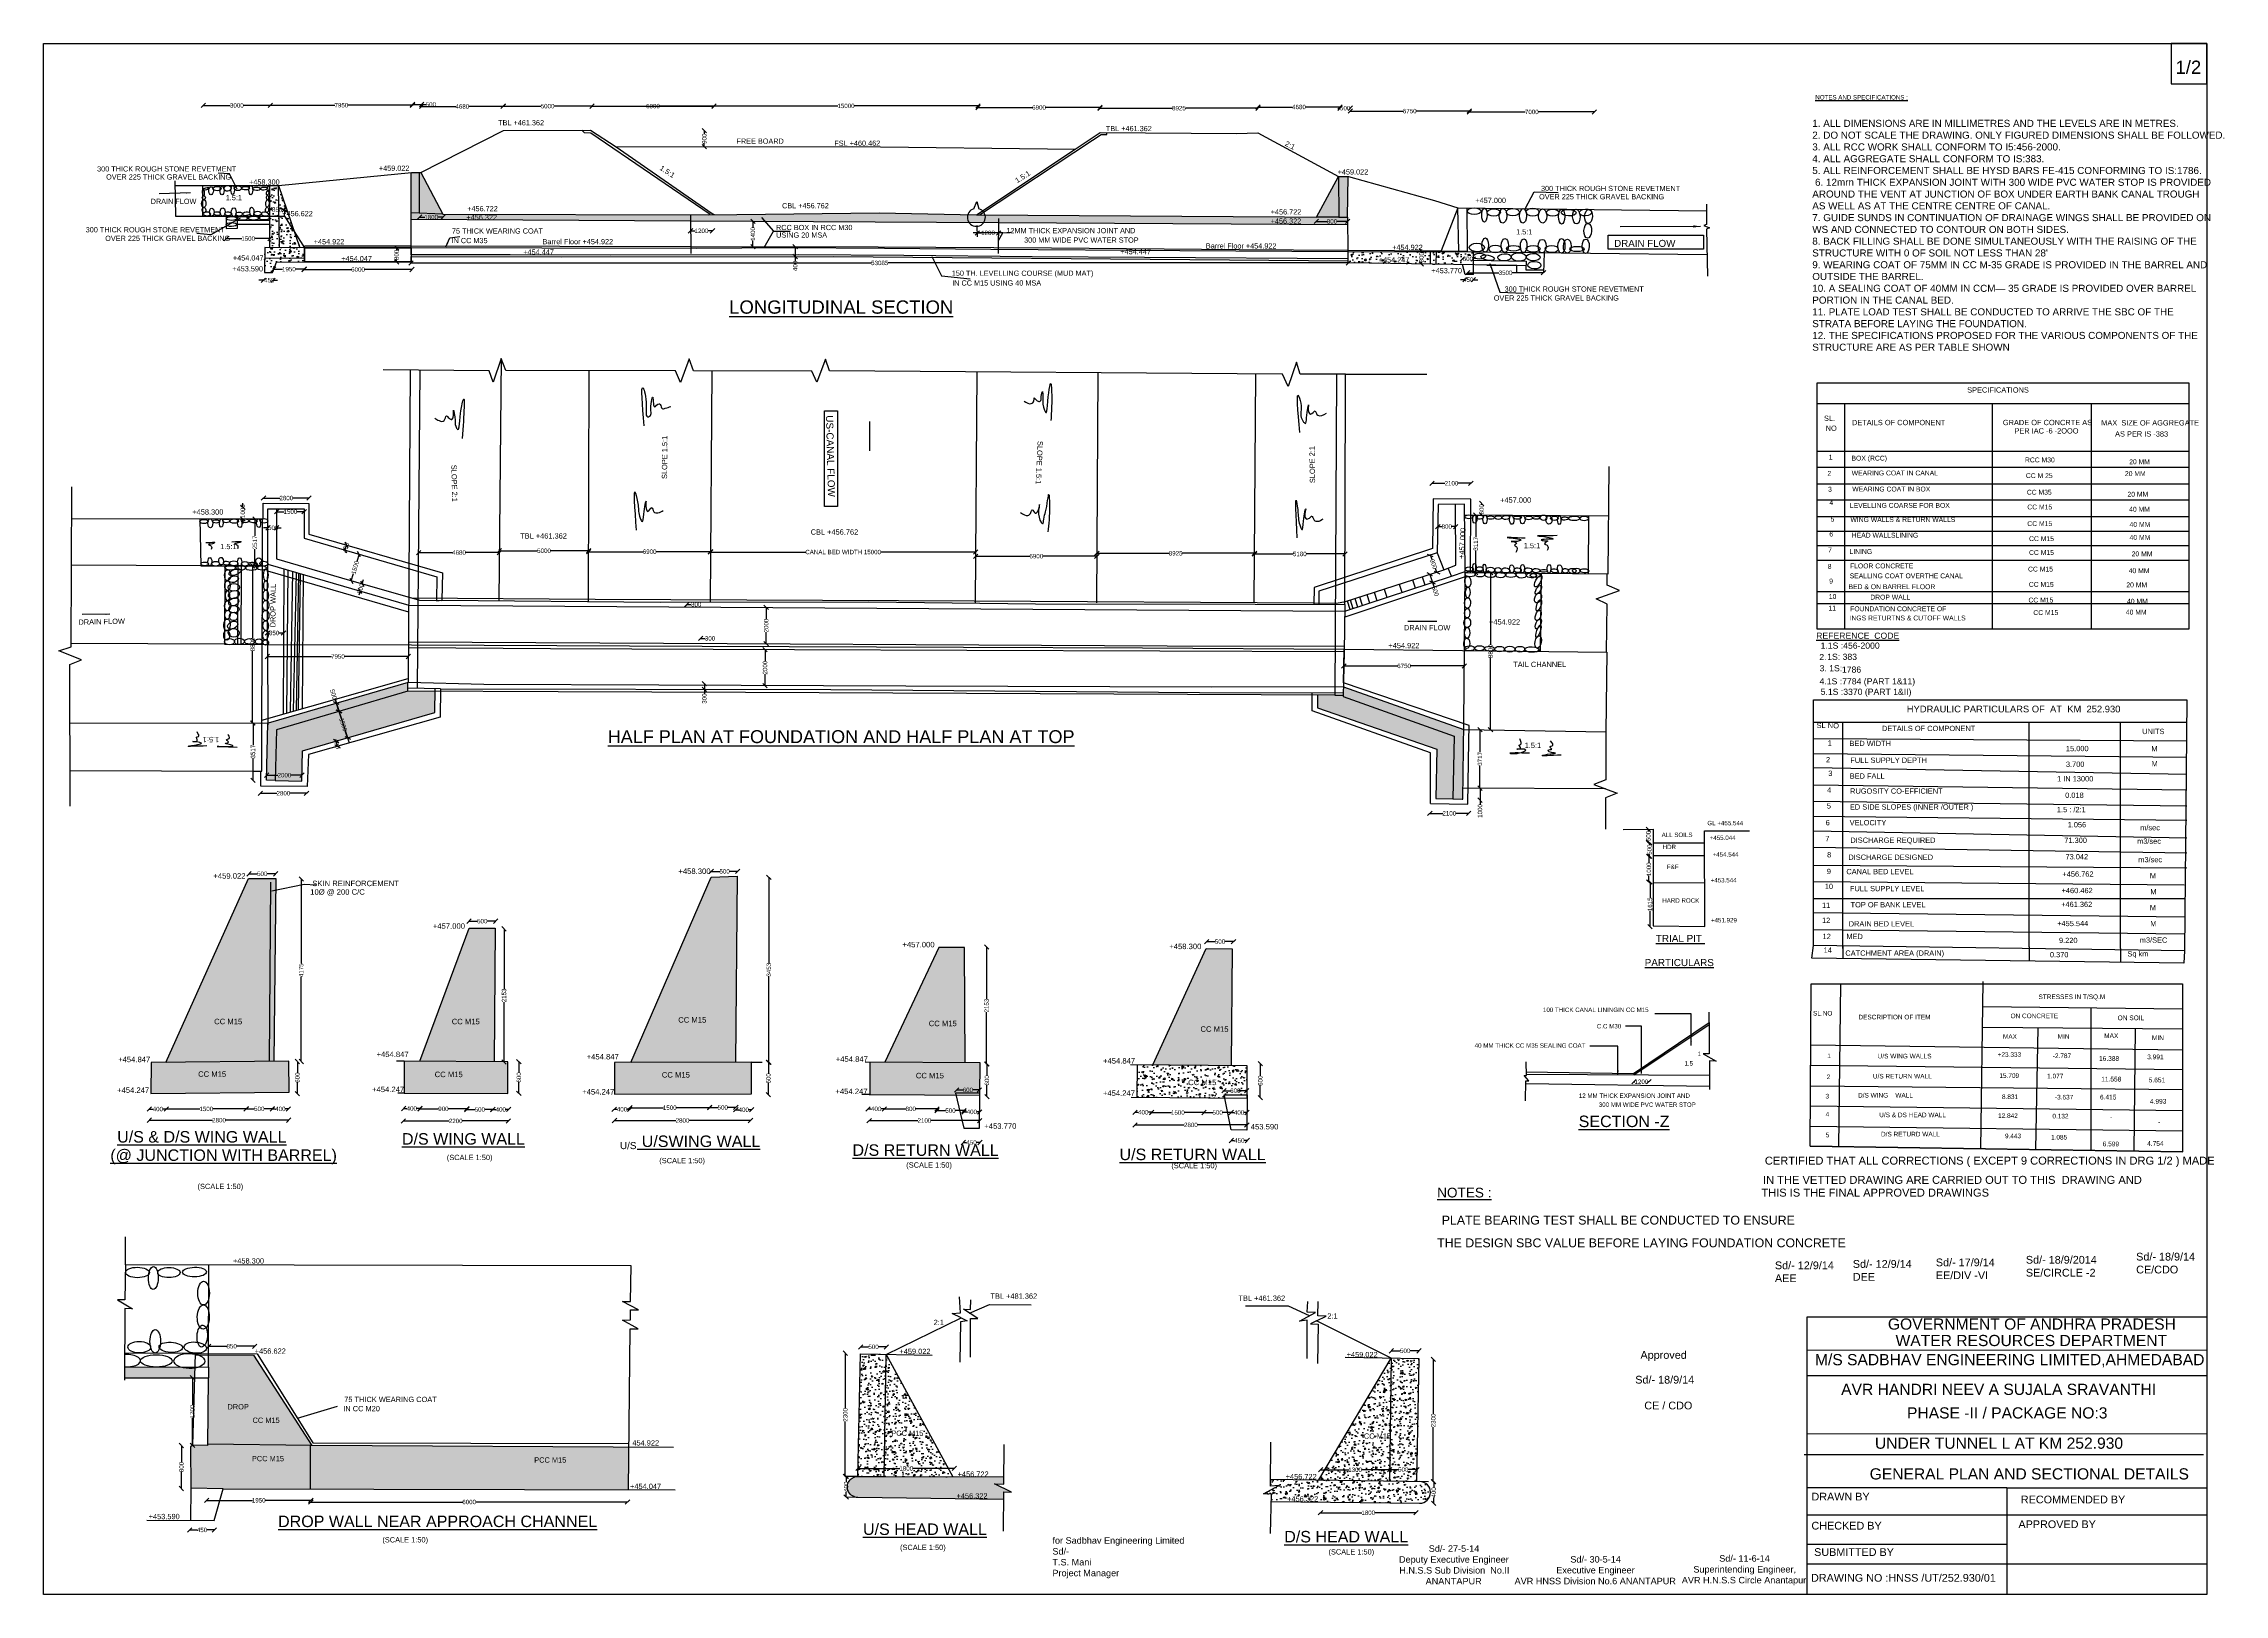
# Model space of a CAD drawing. Header units: millimetres. Extents: x 5124 to 3093002, y 2311 to 45451524.
# Drawn here: x 2969563 to 3093002, y 45363751 to 45451524 of the extents above.
import ezdxf

# ---------------------------------------------------------------- set-up
doc = ezdxf.new("R2010")
doc.units = ezdxf.units.MM
doc.header["$MEASUREMENT"] = 0
for name, color, linetype in [('DIMENSION', 7, 'Continuous'), ('DRAWING', 7, 'Continuous'), ('TEXT', 7, 'Continuous')]:
    doc.layers.add(name, color=color, linetype=linetype)
doc.styles.get("Standard").update_dxf_attribs({"font": 'arial.ttf', "height": 250})
doc.dimstyles.get("Standard").update_dxf_attribs({"dimtxt": 250, "dimasz": 250, "dimexe": 0.18, "dimexo": 0.0625, "dimgap": 0.09, "dimtad": 0, "dimdec": 0, "dimzin": 0, "dimdsep": 46, "dimtxsty": 'Standard', "dimblk": 'OBLIQUE', "dimcen": 0.09, "dimse1": 1, "dimse2": 1, "dimadec": 0, "dimazin": 0, "dimtfac": 1, "dimtdec": 0, "dimtofl": 0, "dimtmove": 0, "dimatfit": 3, "dimfxl": 1, "dimtolj": 1, "dimtzin": 0, "dimarcsym": 0})
pattern_1 = [(50, (0, 0), (717.2601826, -62.752135), [75, -825]), (355, (0, 0), (-138.751334, 752.192134), [60, -660]), (100.4514, (59.8, -5.2), (578.509382, 689.439542), [63.74019, -701.142112]), (46.1842, (0, 200), (1067.241049, -165.519014), [112.5, -1237.5]), (96.6356, (88.9, 186.2), (934.662706, 974.11787), [95.610288, -1051.713]), (351.1842, (0, 200), (934.661945, 974.1186), [90, -990]), (21, (100, 150), (596.907052, -402.618891), [75, -825]), (326, (100, 150), (243.315332, 725.150045), [60, -660]), (71.4514, (149.74, 116.45), (840.222629, 322.530497), [63.74019, -701.142112]), (37.5, (0, 0), (12.1598553, 332.8938538), [0, -652, 0, -670, 0, -662.5]), (7.5, (0, 0), (263.0695374, 394.411712), [0, -382, 0, -637, 0, -252.5]), (327.5, (-223, 0), (533.8224362, -22.5548717), [0, -250, 0, -780, 0, -1035]), (317.5, (-323, 0), (583.1861693, 100.1049823), [0, -325, 0, -518, 0, -735])]

# ---------------------------------------------------------------- blocks, each defined once
blk = doc.blocks.new('_Oblique')
at = {"color": 0, "linetype": 'ByBlock', "lineweight": -2}
blk.add_line((-0.5, -0.5), (0.5, 0.5), dxfattribs=at)
blk = doc.blocks.new('*D4')
at = {"layer": 'Defpoints', "color": 0, "transparency": 16777216}
for p in [(2978608, 45448012), (2982390, 45448025), (2982390, 45448012)]:
    blk.add_point(p, dxfattribs=at)
at = {"layer": 'DIMENSION', "color": 0, "lineweight": -2, "transparency": 16777216}
for p, q in [((2978608, 45448025), (2980126, 45448025)), ((2982390, 45448025), (2980872, 45448025))]:
    blk.add_line(p, q, dxfattribs=at)
at = {"layer": 'DIMENSION', "color": 0, "lineweight": -2, "transparency": 16777216, "xscale": 250, "yscale": 250, "zscale": 250, "rotation": 180}
blk.add_blockref('_Oblique', (2978608, 45448025), dxfattribs=at)
at = {"layer": 'DIMENSION', "color": 0, "lineweight": -2, "transparency": 16777216, "xscale": 250, "yscale": 250, "zscale": 250}
blk.add_blockref('_Oblique', (2982390, 45448025), dxfattribs=at)
at = {"layer": 'DIMENSION', "color": 0, "transparency": 16777216, "insert": (2980499, 45448025), "char_height": 250, "attachment_point": 5}
blk.add_mtext('\\A1;3000', dxfattribs=at)
blk = doc.blocks.new('*D5')
at = {"layer": 'Defpoints', "color": 0, "transparency": 16777216}
for p in [(2982390, 45448012), (2990445, 45448035), (2990445, 45448035)]:
    blk.add_point(p, dxfattribs=at)
at = {"layer": 'DIMENSION', "color": 0, "lineweight": -2, "transparency": 16777216}
for p, q in [((2982390, 45448035), (2986046, 45448035)), ((2990445, 45448035), (2986789, 45448035))]:
    blk.add_line(p, q, dxfattribs=at)
at = {"layer": 'DIMENSION', "color": 0, "lineweight": -2, "transparency": 16777216, "xscale": 250, "yscale": 250, "zscale": 250, "rotation": 180}
blk.add_blockref('_Oblique', (2982390, 45448035), dxfattribs=at)
at = {"layer": 'DIMENSION', "color": 0, "lineweight": -2, "transparency": 16777216, "xscale": 250, "yscale": 250, "zscale": 250}
blk.add_blockref('_Oblique', (2990445, 45448035), dxfattribs=at)
at = {"layer": 'DIMENSION', "color": 0, "transparency": 16777216, "insert": (2986417, 45448035), "char_height": 250, "attachment_point": 5}
blk.add_mtext('\\A1;7950', dxfattribs=at)
blk = doc.blocks.new('*D6')
at = {"layer": 'Defpoints', "color": 0, "transparency": 16777216}
for p in [(2990445, 45448035), (2990958, 45448080), (2990958, 45448035)]:
    blk.add_point(p, dxfattribs=at)
at = {"layer": 'DIMENSION', "color": 0, "lineweight": -2, "transparency": 16777216}
for p, q in [((2990445, 45448080), (2990958, 45448080)), ((2990958, 45448080), (2991208, 45448080))]:
    blk.add_line(p, q, dxfattribs=at)
at = {"layer": 'DIMENSION', "color": 0, "lineweight": -2, "transparency": 16777216, "xscale": 250, "yscale": 250, "zscale": 250, "rotation": 180}
blk.add_blockref('_Oblique', (2990445, 45448080), dxfattribs=at)
at = {"layer": 'DIMENSION', "color": 0, "lineweight": -2, "transparency": 16777216, "xscale": 250, "yscale": 250, "zscale": 250}
blk.add_blockref('_Oblique', (2990958, 45448080), dxfattribs=at)
at = {"layer": 'DIMENSION', "color": 0, "transparency": 16777216, "insert": (2991484, 45448080), "char_height": 250, "attachment_point": 5}
blk.add_mtext('\\A1;500', dxfattribs=at)
blk = doc.blocks.new('*D7')
at = {"layer": 'Defpoints', "color": 0, "transparency": 16777216}
for p in [(2990958, 45448080), (2995573, 45448000), (2995573, 45447969)]:
    blk.add_point(p, dxfattribs=at)
at = {"layer": 'DIMENSION', "color": 0, "lineweight": -2, "transparency": 16777216}
for p, q in [((2990958, 45447969), (2992887, 45447969)), ((2995573, 45447969), (2993643, 45447969))]:
    blk.add_line(p, q, dxfattribs=at)
at = {"layer": 'DIMENSION', "color": 0, "lineweight": -2, "transparency": 16777216, "xscale": 250, "yscale": 250, "zscale": 250, "rotation": 180}
blk.add_blockref('_Oblique', (2990958, 45447969), dxfattribs=at)
at = {"layer": 'DIMENSION', "color": 0, "lineweight": -2, "transparency": 16777216, "xscale": 250, "yscale": 250, "zscale": 250}
blk.add_blockref('_Oblique', (2995573, 45447969), dxfattribs=at)
at = {"layer": 'DIMENSION', "color": 0, "transparency": 16777216, "insert": (2993265, 45447969), "char_height": 250, "attachment_point": 5}
blk.add_mtext('\\A1;4680', dxfattribs=at)
blk = doc.blocks.new('*D8')
at = {"layer": 'Defpoints', "color": 0, "transparency": 16777216}
for p in [(2995573, 45447969), (3000605, 45447986), (3000605, 45447986)]:
    blk.add_point(p, dxfattribs=at)
at = {"layer": 'DIMENSION', "color": 0, "lineweight": -2, "transparency": 16777216}
for p, q in [((2995573, 45447986), (2997716, 45447986)), ((3000605, 45447986), (2998462, 45447986))]:
    blk.add_line(p, q, dxfattribs=at)
at = {"layer": 'DIMENSION', "color": 0, "lineweight": -2, "transparency": 16777216, "xscale": 250, "yscale": 250, "zscale": 250, "rotation": 180}
blk.add_blockref('_Oblique', (2995573, 45447986), dxfattribs=at)
at = {"layer": 'DIMENSION', "color": 0, "lineweight": -2, "transparency": 16777216, "xscale": 250, "yscale": 250, "zscale": 250}
blk.add_blockref('_Oblique', (3000605, 45447986), dxfattribs=at)
at = {"layer": 'DIMENSION', "color": 0, "transparency": 16777216, "insert": (2998089, 45447986), "char_height": 250, "attachment_point": 5}
blk.add_mtext('\\A1;5000', dxfattribs=at)
blk = doc.blocks.new('*D9')
at = {"layer": 'Defpoints', "color": 0, "transparency": 16777216}
for p in [(3000605, 45447986), (3007505, 45447986), (3007505, 45447986)]:
    blk.add_point(p, dxfattribs=at)
at = {"layer": 'DIMENSION', "color": 0, "lineweight": -2, "transparency": 16777216}
for p, q in [((3000605, 45447986), (3003681, 45447986)), ((3007505, 45447986), (3004428, 45447986))]:
    blk.add_line(p, q, dxfattribs=at)
at = {"layer": 'DIMENSION', "color": 0, "lineweight": -2, "transparency": 16777216, "xscale": 250, "yscale": 250, "zscale": 250, "rotation": 180}
blk.add_blockref('_Oblique', (3000605, 45447986), dxfattribs=at)
at = {"layer": 'DIMENSION', "color": 0, "lineweight": -2, "transparency": 16777216, "xscale": 250, "yscale": 250, "zscale": 250}
blk.add_blockref('_Oblique', (3007505, 45447986), dxfattribs=at)
at = {"layer": 'DIMENSION', "color": 0, "transparency": 16777216, "insert": (3004055, 45447986), "char_height": 250, "attachment_point": 5}
blk.add_mtext('\\A1;6900', dxfattribs=at)
blk = doc.blocks.new('*D10')
at = {"layer": 'Defpoints', "color": 0, "transparency": 16777216}
for p in [(3007505, 45447986), (3022459, 45447997), (3022459, 45447959)]:
    blk.add_point(p, dxfattribs=at)
at = {"layer": 'DIMENSION', "color": 0, "lineweight": -2, "transparency": 16777216}
for p, q in [((3007505, 45447997), (3014523, 45447997)), ((3022459, 45447997), (3015440, 45447997))]:
    blk.add_line(p, q, dxfattribs=at)
at = {"layer": 'DIMENSION', "color": 0, "lineweight": -2, "transparency": 16777216, "xscale": 250, "yscale": 250, "zscale": 250, "rotation": 180}
blk.add_blockref('_Oblique', (3007505, 45447997), dxfattribs=at)
at = {"layer": 'DIMENSION', "color": 0, "lineweight": -2, "transparency": 16777216, "xscale": 250, "yscale": 250, "zscale": 250}
blk.add_blockref('_Oblique', (3022459, 45447997), dxfattribs=at)
at = {"layer": 'DIMENSION', "color": 0, "transparency": 16777216, "insert": (3014982, 45447997), "char_height": 250, "attachment_point": 5}
blk.add_mtext('\\A1;15000', dxfattribs=at)
blk = doc.blocks.new('*D11')
at = {"layer": 'Defpoints', "color": 0, "transparency": 16777216}
for p in [(3022459, 45447959), (3029356, 45447908), (3029356, 45447883)]:
    blk.add_point(p, dxfattribs=at)
at = {"layer": 'DIMENSION', "color": 0, "lineweight": -2, "transparency": 16777216}
for p, q in [((3022459, 45447908), (3025534, 45447908)), ((3029356, 45447908), (3026281, 45447908))]:
    blk.add_line(p, q, dxfattribs=at)
at = {"layer": 'DIMENSION', "color": 0, "lineweight": -2, "transparency": 16777216, "xscale": 250, "yscale": 250, "zscale": 250, "rotation": 180}
blk.add_blockref('_Oblique', (3022459, 45447908), dxfattribs=at)
at = {"layer": 'DIMENSION', "color": 0, "lineweight": -2, "transparency": 16777216, "xscale": 250, "yscale": 250, "zscale": 250}
blk.add_blockref('_Oblique', (3029356, 45447908), dxfattribs=at)
at = {"layer": 'DIMENSION', "color": 0, "transparency": 16777216, "insert": (3025907, 45447908), "char_height": 250, "attachment_point": 5}
blk.add_mtext('\\A1;6900', dxfattribs=at)
blk = doc.blocks.new('*D12')
at = {"layer": 'Defpoints', "color": 0, "transparency": 16777216}
for p in [(3029356, 45447908), (3038296, 45447908), (3038296, 45447871)]:
    blk.add_point(p, dxfattribs=at)
at = {"layer": 'DIMENSION', "color": 0, "lineweight": -2, "transparency": 16777216}
for p, q in [((3029356, 45447871), (3033452, 45447871)), ((3038296, 45447871), (3034201, 45447871))]:
    blk.add_line(p, q, dxfattribs=at)
at = {"layer": 'DIMENSION', "color": 0, "lineweight": -2, "transparency": 16777216, "xscale": 250, "yscale": 250, "zscale": 250, "rotation": 180}
blk.add_blockref('_Oblique', (3029356, 45447871), dxfattribs=at)
at = {"layer": 'DIMENSION', "color": 0, "lineweight": -2, "transparency": 16777216, "xscale": 250, "yscale": 250, "zscale": 250}
blk.add_blockref('_Oblique', (3038296, 45447871), dxfattribs=at)
at = {"layer": 'DIMENSION', "color": 0, "transparency": 16777216, "insert": (3033826, 45447871), "char_height": 250, "attachment_point": 5}
blk.add_mtext('\\A1;8925', dxfattribs=at)
blk = doc.blocks.new('*D13')
at = {"layer": 'Defpoints', "color": 0, "transparency": 16777216}
for p in [(3038296, 45447871), (3042943, 45447936), (3042943, 45447871)]:
    blk.add_point(p, dxfattribs=at)
at = {"layer": 'DIMENSION', "color": 0, "lineweight": -2, "transparency": 16777216}
for p, q in [((3038296, 45447936), (3040241, 45447936)), ((3042943, 45447936), (3040997, 45447936))]:
    blk.add_line(p, q, dxfattribs=at)
at = {"layer": 'DIMENSION', "color": 0, "lineweight": -2, "transparency": 16777216, "xscale": 250, "yscale": 250, "zscale": 250, "rotation": 180}
blk.add_blockref('_Oblique', (3038296, 45447936), dxfattribs=at)
at = {"layer": 'DIMENSION', "color": 0, "lineweight": -2, "transparency": 16777216, "xscale": 250, "yscale": 250, "zscale": 250}
blk.add_blockref('_Oblique', (3042943, 45447936), dxfattribs=at)
at = {"layer": 'DIMENSION', "color": 0, "transparency": 16777216, "insert": (3040619, 45447936), "char_height": 250, "attachment_point": 5}
blk.add_mtext('\\A1;4680', dxfattribs=at)
blk = doc.blocks.new('*D14')
at = {"layer": 'Defpoints', "color": 0, "transparency": 16777216}
for p in [(3042943, 45447871), (3043521, 45447896), (3043521, 45447871)]:
    blk.add_point(p, dxfattribs=at)
at = {"layer": 'DIMENSION', "color": 0, "lineweight": -2, "transparency": 16777216}
for p, q in [((3042943, 45447871), (3042956, 45447871)), ((3043521, 45447871), (3043508, 45447871))]:
    blk.add_line(p, q, dxfattribs=at)
at = {"layer": 'DIMENSION', "color": 0, "lineweight": -2, "transparency": 16777216, "xscale": 250, "yscale": 250, "zscale": 250, "rotation": 180}
blk.add_blockref('_Oblique', (3042943, 45447871), dxfattribs=at)
at = {"layer": 'DIMENSION', "color": 0, "lineweight": -2, "transparency": 16777216, "xscale": 250, "yscale": 250, "zscale": 250}
blk.add_blockref('_Oblique', (3043521, 45447871), dxfattribs=at)
at = {"layer": 'DIMENSION', "color": 0, "transparency": 16777216, "insert": (3043232, 45447871), "char_height": 250, "attachment_point": 5}
blk.add_mtext('\\A1;500', dxfattribs=at)
blk = doc.blocks.new('*D15')
at = {"layer": 'Defpoints', "color": 0, "transparency": 16777216}
for p in [(3043521, 45447871), (3050259, 45447705), (3050259, 45447705)]:
    blk.add_point(p, dxfattribs=at)
at = {"layer": 'DIMENSION', "color": 0, "lineweight": -2, "transparency": 16777216}
for p, q in [((3043521, 45447705), (3046516, 45447705)), ((3050259, 45447705), (3047264, 45447705))]:
    blk.add_line(p, q, dxfattribs=at)
at = {"layer": 'DIMENSION', "color": 0, "lineweight": -2, "transparency": 16777216, "xscale": 250, "yscale": 250, "zscale": 250, "rotation": 180}
blk.add_blockref('_Oblique', (3043521, 45447705), dxfattribs=at)
at = {"layer": 'DIMENSION', "color": 0, "lineweight": -2, "transparency": 16777216, "xscale": 250, "yscale": 250, "zscale": 250}
blk.add_blockref('_Oblique', (3050259, 45447705), dxfattribs=at)
at = {"layer": 'DIMENSION', "color": 0, "transparency": 16777216, "insert": (3046890, 45447705), "char_height": 250, "attachment_point": 5}
blk.add_mtext('\\A1;6750', dxfattribs=at)
blk = doc.blocks.new('*D16')
at = {"layer": 'Defpoints', "color": 0, "transparency": 16777216}
for p in [(3050259, 45447705), (3057337, 45447655), (3057337, 45447655)]:
    blk.add_point(p, dxfattribs=at)
at = {"layer": 'DIMENSION', "color": 0, "lineweight": -2, "transparency": 16777216}
for p, q in [((3050259, 45447655), (3053426, 45447655)), ((3057337, 45447655), (3054170, 45447655))]:
    blk.add_line(p, q, dxfattribs=at)
at = {"layer": 'DIMENSION', "color": 0, "lineweight": -2, "transparency": 16777216, "xscale": 250, "yscale": 250, "zscale": 250, "rotation": 180}
blk.add_blockref('_Oblique', (3050259, 45447655), dxfattribs=at)
at = {"layer": 'DIMENSION', "color": 0, "lineweight": -2, "transparency": 16777216, "xscale": 250, "yscale": 250, "zscale": 250}
blk.add_blockref('_Oblique', (3057337, 45447655), dxfattribs=at)
at = {"layer": 'DIMENSION', "color": 0, "transparency": 16777216, "insert": (3053798, 45447655), "char_height": 250, "attachment_point": 5}
blk.add_mtext('\\A1;7000', dxfattribs=at)
blk = doc.blocks.new('*D17')
at = {"layer": 'Defpoints', "color": 0, "transparency": 16777216}
for p in [(3047423, 45439799), (3047551, 45439799), (3047416, 45439056)]:
    blk.add_point(p, dxfattribs=at)
at = {"layer": 'DIMENSION', "color": 0, "lineweight": -2, "transparency": 16777216}
for p, q in [((3047551, 45439799), (3047551, 45439703)), ((3047551, 45439056), (3047551, 45439151))]:
    blk.add_line(p, q, dxfattribs=at)
at = {"layer": 'DIMENSION', "color": 0, "lineweight": -2, "transparency": 16777216, "xscale": 250, "yscale": 250, "zscale": 250}
for p, rotation in [((3047551, 45439799), 90), ((3047551, 45439056), 270)]:
    blk.add_blockref('_Oblique', p, dxfattribs=dict(at, rotation=rotation))
at = {"layer": 'DIMENSION', "color": 0, "transparency": 16777216, "insert": (3047551, 45439427), "char_height": 250, "attachment_point": 5, "rotation": 90}
blk.add_mtext('\\A1;800', dxfattribs=at)
blk = doc.blocks.new('*D18')
at = {"layer": 'Defpoints', "color": 0, "transparency": 16777216}
for p in [(2990363, 45439114), (2990363, 45439109), (3043414, 45438785)]:
    blk.add_point(p, dxfattribs=at)
at = {"layer": 'DIMENSION', "color": 0, "lineweight": -2, "transparency": 16777216}
for p, q in [((2990363, 45439109), (3016417, 45439109)), ((3043414, 45439109), (3017360, 45439109))]:
    blk.add_line(p, q, dxfattribs=at)
at = {"layer": 'DIMENSION', "color": 0, "lineweight": -2, "transparency": 16777216, "xscale": 250, "yscale": 250, "zscale": 250, "rotation": 180}
blk.add_blockref('_Oblique', (2990363, 45439109), dxfattribs=at)
at = {"layer": 'DIMENSION', "color": 0, "lineweight": -2, "transparency": 16777216, "xscale": 250, "yscale": 250, "zscale": 250}
blk.add_blockref('_Oblique', (3043414, 45439109), dxfattribs=at)
at = {"layer": 'DIMENSION', "color": 0, "transparency": 16777216, "insert": (3016889, 45439109), "char_height": 250, "attachment_point": 5}
blk.add_mtext('\\A1;53085', dxfattribs=at)
blk = doc.blocks.new('*D19')
at = {"layer": 'Defpoints', "color": 0, "transparency": 16777216}
for p in [(3012104, 45439474), (3012198, 45440032), (3012199, 45439474)]:
    blk.add_point(p, dxfattribs=at)
at = {"layer": 'DIMENSION', "color": 0, "lineweight": -2, "transparency": 16777216}
for p, q in [((3012104, 45440032), (3012104, 45439474)), ((3012104, 45439474), (3012104, 45439224))]:
    blk.add_line(p, q, dxfattribs=at)
at = {"layer": 'DIMENSION', "color": 0, "lineweight": -2, "transparency": 16777216, "xscale": 250, "yscale": 250, "zscale": 250}
for p, rotation in [((3012104, 45440032), 90), ((3012104, 45439474), 270)]:
    blk.add_blockref('_Oblique', p, dxfattribs=dict(at, rotation=rotation))
at = {"layer": 'DIMENSION', "color": 0, "transparency": 16777216, "insert": (3012104, 45438943), "char_height": 250, "attachment_point": 5, "rotation": 90}
blk.add_mtext('\\A1;400', dxfattribs=at)
blk = doc.blocks.new('*D20')
at = {"layer": 'Defpoints', "color": 0, "transparency": 16777216}
for p in [(3022418, 45440811), (3023620, 45440811), (3023620, 45440811)]:
    blk.add_point(p, dxfattribs=at)
at = {"layer": 'DIMENSION', "color": 0, "lineweight": -2, "transparency": 16777216}
for p, q in [((3022418, 45440811), (3022658, 45440811)), ((3023620, 45440811), (3023380, 45440811))]:
    blk.add_line(p, q, dxfattribs=at)
at = {"layer": 'DIMENSION', "color": 0, "lineweight": -2, "transparency": 16777216, "xscale": 250, "yscale": 250, "zscale": 250, "rotation": 180}
blk.add_blockref('_Oblique', (3022418, 45440811), dxfattribs=at)
at = {"layer": 'DIMENSION', "color": 0, "lineweight": -2, "transparency": 16777216, "xscale": 250, "yscale": 250, "zscale": 250}
blk.add_blockref('_Oblique', (3023620, 45440811), dxfattribs=at)
at = {"layer": 'DIMENSION', "color": 0, "transparency": 16777216, "insert": (3023019, 45440811), "char_height": 250, "attachment_point": 5}
blk.add_mtext('\\A1;1200', dxfattribs=at)
blk = doc.blocks.new('*D21')
at = {"layer": 'Defpoints', "color": 0, "transparency": 16777216}
for p in [(3009588, 45441459), (3009712, 45441459), (3009579, 45440037)]:
    blk.add_point(p, dxfattribs=at)
at = {"layer": 'DIMENSION', "color": 0, "lineweight": -2, "transparency": 16777216}
for p, q in [((3009712, 45441459), (3009712, 45441109)), ((3009712, 45440037), (3009712, 45440387))]:
    blk.add_line(p, q, dxfattribs=at)
at = {"layer": 'DIMENSION', "color": 0, "lineweight": -2, "transparency": 16777216, "xscale": 250, "yscale": 250, "zscale": 250}
for p, rotation in [((3009712, 45441459), 90), ((3009712, 45440037), 270)]:
    blk.add_blockref('_Oblique', p, dxfattribs=dict(at, rotation=rotation))
at = {"layer": 'DIMENSION', "color": 0, "transparency": 16777216, "insert": (3009712, 45440748), "char_height": 250, "attachment_point": 5, "rotation": 90}
blk.add_mtext('\\A1;1400', dxfattribs=at)
blk = doc.blocks.new('*D22')
at = {"layer": 'Defpoints', "color": 0, "transparency": 16777216}
for p in [(2990840, 45441925), (2992164, 45441878), (2992164, 45441703)]:
    blk.add_point(p, dxfattribs=at)
at = {"layer": 'DIMENSION', "color": 0, "lineweight": -2, "transparency": 16777216}
for p, q in [((2990840, 45441703), (2991141, 45441703)), ((2992164, 45441703), (2991863, 45441703))]:
    blk.add_line(p, q, dxfattribs=at)
at = {"layer": 'DIMENSION', "color": 0, "lineweight": -2, "transparency": 16777216, "xscale": 250, "yscale": 250, "zscale": 250, "rotation": 180}
blk.add_blockref('_Oblique', (2990840, 45441703), dxfattribs=at)
at = {"layer": 'DIMENSION', "color": 0, "lineweight": -2, "transparency": 16777216, "xscale": 250, "yscale": 250, "zscale": 250}
blk.add_blockref('_Oblique', (2992164, 45441703), dxfattribs=at)
at = {"layer": 'DIMENSION', "color": 0, "transparency": 16777216, "insert": (2991502, 45441703), "char_height": 250, "attachment_point": 5}
blk.add_mtext('\\A1;1800', dxfattribs=at)
blk = doc.blocks.new('*D23')
at = {"layer": 'Defpoints', "color": 0, "transparency": 16777216}
for p in [(2989339, 45439170), (2989341, 45439962), (2989540, 45439962)]:
    blk.add_point(p, dxfattribs=at)
at = {"layer": 'DIMENSION', "color": 0, "lineweight": -2, "transparency": 16777216}
for p, q in [((2989540, 45439962), (2989540, 45439842)), ((2989540, 45439170), (2989540, 45439290))]:
    blk.add_line(p, q, dxfattribs=at)
at = {"layer": 'DIMENSION', "color": 0, "lineweight": -2, "transparency": 16777216, "xscale": 250, "yscale": 250, "zscale": 250}
for p, rotation in [((2989540, 45439962), 90), ((2989540, 45439170), 270)]:
    blk.add_blockref('_Oblique', p, dxfattribs=dict(at, rotation=rotation))
at = {"layer": 'DIMENSION', "color": 0, "transparency": 16777216, "insert": (2989540, 45439566), "char_height": 250, "attachment_point": 5, "rotation": 90}
blk.add_mtext('\\A1;800', dxfattribs=at)
blk = doc.blocks.new('*D24')
at = {"layer": 'Defpoints', "color": 0, "transparency": 16777216}
for p in [(2984311, 45438739), (2984311, 45438739), (2990411, 45438709)]:
    blk.add_point(p, dxfattribs=at)
at = {"layer": 'DIMENSION', "color": 0, "lineweight": -2, "transparency": 16777216}
for p, q in [((2984311, 45438739), (2986987, 45438739)), ((2990411, 45438739), (2987734, 45438739))]:
    blk.add_line(p, q, dxfattribs=at)
at = {"layer": 'DIMENSION', "color": 0, "lineweight": -2, "transparency": 16777216, "xscale": 250, "yscale": 250, "zscale": 250, "rotation": 180}
blk.add_blockref('_Oblique', (2984311, 45438739), dxfattribs=at)
at = {"layer": 'DIMENSION', "color": 0, "lineweight": -2, "transparency": 16777216, "xscale": 250, "yscale": 250, "zscale": 250}
blk.add_blockref('_Oblique', (2990411, 45438739), dxfattribs=at)
at = {"layer": 'DIMENSION', "color": 0, "transparency": 16777216, "insert": (2987361, 45438739), "char_height": 250, "attachment_point": 5}
blk.add_mtext('\\A1;6000', dxfattribs=at)
blk = doc.blocks.new('*D25')
at = {"layer": 'Defpoints', "color": 0, "transparency": 16777216}
for p in [(2982581, 45438757), (2982581, 45438757), (2984311, 45438739)]:
    blk.add_point(p, dxfattribs=at)
at = {"layer": 'DIMENSION', "color": 0, "lineweight": -2, "transparency": 16777216}
for p, q in [((2982581, 45438757), (2983085, 45438757)), ((2984311, 45438757), (2983807, 45438757))]:
    blk.add_line(p, q, dxfattribs=at)
at = {"layer": 'DIMENSION', "color": 0, "lineweight": -2, "transparency": 16777216, "xscale": 250, "yscale": 250, "zscale": 250, "rotation": 180}
blk.add_blockref('_Oblique', (2982581, 45438757), dxfattribs=at)
at = {"layer": 'DIMENSION', "color": 0, "lineweight": -2, "transparency": 16777216, "xscale": 250, "yscale": 250, "zscale": 250}
blk.add_blockref('_Oblique', (2984311, 45438757), dxfattribs=at)
at = {"layer": 'DIMENSION', "color": 0, "transparency": 16777216, "insert": (2983446, 45438757), "char_height": 250, "attachment_point": 5}
blk.add_mtext('\\A1;1950', dxfattribs=at)
blk = doc.blocks.new('*D26')
at = {"layer": 'Defpoints', "color": 0, "transparency": 16777216}
for p in [(2982001, 45438283), (2982549, 45438291), (2982549, 45438133)]:
    blk.add_point(p, dxfattribs=at)
at = {"layer": 'DIMENSION', "color": 0, "lineweight": -2, "transparency": 16777216}
for p, q in [((2982001, 45438133), (2981751, 45438133)), ((2982549, 45438133), (2982799, 45438133))]:
    blk.add_line(p, q, dxfattribs=at)
at = {"layer": 'DIMENSION', "color": 0, "lineweight": -2, "transparency": 16777216, "xscale": 250, "yscale": 250, "zscale": 250}
blk.add_blockref('_Oblique', (2982001, 45438133), dxfattribs=at)
at = {"layer": 'DIMENSION', "color": 0, "lineweight": -2, "transparency": 16777216, "xscale": 250, "yscale": 250, "zscale": 250, "rotation": 180}
blk.add_blockref('_Oblique', (2982549, 45438133), dxfattribs=at)
at = {"layer": 'DIMENSION', "color": 0, "transparency": 16777216, "insert": (2982337, 45438133), "char_height": 250, "attachment_point": 5}
blk.add_mtext('\\A1;450', dxfattribs=at)
blk = doc.blocks.new('*D27')
at = {"layer": 'Defpoints', "color": 0, "transparency": 16777216}
for p in [(2979912, 45440487), (2982372, 45440487), (2982372, 45440487)]:
    blk.add_point(p, dxfattribs=at)
at = {"layer": 'DIMENSION', "color": 0, "lineweight": -2, "transparency": 16777216}
for p, q in [((2979912, 45440487), (2980781, 45440487)), ((2982372, 45440487), (2981503, 45440487))]:
    blk.add_line(p, q, dxfattribs=at)
at = {"layer": 'DIMENSION', "color": 0, "lineweight": -2, "transparency": 16777216, "xscale": 250, "yscale": 250, "zscale": 250, "rotation": 180}
blk.add_blockref('_Oblique', (2979912, 45440487), dxfattribs=at)
at = {"layer": 'DIMENSION', "color": 0, "lineweight": -2, "transparency": 16777216, "xscale": 250, "yscale": 250, "zscale": 250}
blk.add_blockref('_Oblique', (2982372, 45440487), dxfattribs=at)
at = {"layer": 'DIMENSION', "color": 0, "transparency": 16777216, "insert": (2981142, 45440487), "char_height": 250, "attachment_point": 5}
blk.add_mtext('\\A1;1500', dxfattribs=at)
blk = doc.blocks.new('*D28')
at = {"layer": 'Defpoints', "color": 0, "transparency": 16777216}
for p in [(2982009, 45425865), (2984591, 45425803), (2984591, 45425803)]:
    blk.add_point(p, dxfattribs=at)
at = {"layer": 'DIMENSION', "color": 0, "lineweight": -2, "transparency": 16777216}
for p, q in [((2982009, 45425803), (2982925, 45425803)), ((2984591, 45425803), (2983675, 45425803))]:
    blk.add_line(p, q, dxfattribs=at)
at = {"layer": 'DIMENSION', "color": 0, "lineweight": -2, "transparency": 16777216, "xscale": 250, "yscale": 250, "zscale": 250, "rotation": 180}
blk.add_blockref('_Oblique', (2982009, 45425803), dxfattribs=at)
at = {"layer": 'DIMENSION', "color": 0, "lineweight": -2, "transparency": 16777216, "xscale": 250, "yscale": 250, "zscale": 250}
blk.add_blockref('_Oblique', (2984591, 45425803), dxfattribs=at)
at = {"layer": 'DIMENSION', "color": 0, "transparency": 16777216, "insert": (2983300, 45425803), "char_height": 250, "attachment_point": 5}
blk.add_mtext('\\A1;2800', dxfattribs=at)
blk = doc.blocks.new('*D29')
at = {"layer": 'Defpoints', "color": 0, "transparency": 16777216}
for p in [(2982751, 45425103), (2984311, 45425097), (2984311, 45425031)]:
    blk.add_point(p, dxfattribs=at)
at = {"layer": 'DIMENSION', "color": 0, "lineweight": -2, "transparency": 16777216}
for p, q in [((2982751, 45425031), (2983170, 45425031)), ((2984311, 45425031), (2983892, 45425031))]:
    blk.add_line(p, q, dxfattribs=at)
at = {"layer": 'DIMENSION', "color": 0, "lineweight": -2, "transparency": 16777216, "xscale": 250, "yscale": 250, "zscale": 250, "rotation": 180}
blk.add_blockref('_Oblique', (2982751, 45425031), dxfattribs=at)
at = {"layer": 'DIMENSION', "color": 0, "lineweight": -2, "transparency": 16777216, "xscale": 250, "yscale": 250, "zscale": 250}
blk.add_blockref('_Oblique', (2984311, 45425031), dxfattribs=at)
at = {"layer": 'DIMENSION', "color": 0, "transparency": 16777216, "insert": (2983531, 45425031), "char_height": 250, "attachment_point": 5}
blk.add_mtext('\\A1;1500', dxfattribs=at)
blk = doc.blocks.new('*D30')
at = {"layer": 'Defpoints', "color": 0, "transparency": 16777216}
for p in [(2982258, 45425039), (2982751, 45425039), (2982751, 45424119)]:
    blk.add_point(p, dxfattribs=at)
at = {"layer": 'DIMENSION', "color": 0, "lineweight": -2, "transparency": 16777216}
for p, q in [((2982258, 45424119), (2982008, 45424119)), ((2982751, 45424119), (2983001, 45424119))]:
    blk.add_line(p, q, dxfattribs=at)
at = {"layer": 'DIMENSION', "color": 0, "lineweight": -2, "transparency": 16777216, "xscale": 250, "yscale": 250, "zscale": 250}
blk.add_blockref('_Oblique', (2982258, 45424119), dxfattribs=at)
at = {"layer": 'DIMENSION', "color": 0, "lineweight": -2, "transparency": 16777216, "xscale": 250, "yscale": 250, "zscale": 250, "rotation": 180}
blk.add_blockref('_Oblique', (2982751, 45424119), dxfattribs=at)
at = {"layer": 'DIMENSION', "color": 0, "transparency": 16777216, "insert": (2982555, 45424119), "char_height": 250, "attachment_point": 5}
blk.add_mtext('\\A1;500', dxfattribs=at)
blk = doc.blocks.new('*D31')
at = {"layer": 'Defpoints', "color": 0, "transparency": 16777216}
for p in [(2980838, 45424622), (2981528, 45424622), (2981529, 45425271)]:
    blk.add_point(p, dxfattribs=at)
at = {"layer": 'DIMENSION', "color": 0, "lineweight": -2, "transparency": 16777216}
for p, q in [((2980838, 45425271), (2980838, 45425521)), ((2980838, 45424622), (2980838, 45424372))]:
    blk.add_line(p, q, dxfattribs=at)
at = {"layer": 'DIMENSION', "color": 0, "lineweight": -2, "transparency": 16777216, "xscale": 250, "yscale": 250, "zscale": 250}
for p, rotation in [((2980838, 45425271), 270), ((2980838, 45424622), 90)]:
    blk.add_blockref('_Oblique', p, dxfattribs=dict(at, rotation=rotation))
at = {"layer": 'DIMENSION', "color": 0, "transparency": 16777216, "insert": (2980838, 45425062), "char_height": 250, "attachment_point": 5, "rotation": 90}
blk.add_mtext('\\A1;1000', dxfattribs=at)
blk = doc.blocks.new('*D32')
at = {"layer": 'Defpoints', "color": 0, "transparency": 16777216}
for p in [(2981528, 45424622), (2981523, 45421965), (2981523, 45421965)]:
    blk.add_point(p, dxfattribs=at)
at = {"layer": 'DIMENSION', "color": 0, "lineweight": -2, "transparency": 16777216}
for p, q in [((2981523, 45424622), (2981523, 45423669)), ((2981523, 45421965), (2981523, 45422918))]:
    blk.add_line(p, q, dxfattribs=at)
at = {"layer": 'DIMENSION', "color": 0, "lineweight": -2, "transparency": 16777216, "xscale": 250, "yscale": 250, "zscale": 250}
for p, rotation in [((2981523, 45424622), 90), ((2981523, 45421965), 270)]:
    blk.add_blockref('_Oblique', p, dxfattribs=dict(at, rotation=rotation))
at = {"layer": 'DIMENSION', "color": 0, "transparency": 16777216, "insert": (2981523, 45423293), "char_height": 250, "attachment_point": 5, "rotation": 90}
blk.add_mtext('\\A1;2517', dxfattribs=at)
blk = doc.blocks.new('*D33')
at = {"layer": 'Defpoints', "color": 0, "transparency": 16777216}
for p in [(2981523, 45421965), (2981390, 45413070), (2981541, 45413070)]:
    blk.add_point(p, dxfattribs=at)
at = {"layer": 'DIMENSION', "color": 0, "lineweight": -2, "transparency": 16777216}
for p, q in [((2981390, 45421965), (2981390, 45417890)), ((2981390, 45413070), (2981390, 45417144))]:
    blk.add_line(p, q, dxfattribs=at)
at = {"layer": 'DIMENSION', "color": 0, "lineweight": -2, "transparency": 16777216, "xscale": 250, "yscale": 250, "zscale": 250}
for p, rotation in [((2981390, 45421965), 90), ((2981390, 45413070), 270)]:
    blk.add_blockref('_Oblique', p, dxfattribs=dict(at, rotation=rotation))
at = {"layer": 'DIMENSION', "color": 0, "transparency": 16777216, "insert": (2981390, 45417517), "char_height": 250, "attachment_point": 5, "rotation": 90}
blk.add_mtext('\\A1;8800', dxfattribs=at)
blk = doc.blocks.new('*D34')
at = {"layer": 'Defpoints', "color": 0, "transparency": 16777216}
for p in [(2981390, 45413070), (2981318, 45409824), (2981416, 45409824)]:
    blk.add_point(p, dxfattribs=at)
at = {"layer": 'DIMENSION', "color": 0, "lineweight": -2, "transparency": 16777216}
for p, q in [((2981416, 45413070), (2981416, 45411820)), ((2981416, 45409824), (2981416, 45411074))]:
    blk.add_line(p, q, dxfattribs=at)
at = {"layer": 'DIMENSION', "color": 0, "lineweight": -2, "transparency": 16777216, "xscale": 250, "yscale": 250, "zscale": 250}
for p, rotation in [((2981416, 45413070), 90), ((2981416, 45409824), 270)]:
    blk.add_blockref('_Oblique', p, dxfattribs=dict(at, rotation=rotation))
at = {"layer": 'DIMENSION', "color": 0, "transparency": 16777216, "insert": (2981416, 45411447), "char_height": 250, "attachment_point": 5, "rotation": 90}
blk.add_mtext('\\A1;3517', dxfattribs=at)
blk = doc.blocks.new('*D35')
at = {"layer": 'Defpoints', "color": 0, "transparency": 16777216}
for p in [(2982193, 45410166), (2984192, 45410119), (2984192, 45410119)]:
    blk.add_point(p, dxfattribs=at)
at = {"layer": 'DIMENSION', "color": 0, "lineweight": -2, "transparency": 16777216}
for p, q in [((2982193, 45410119), (2982817, 45410119)), ((2984192, 45410119), (2983568, 45410119))]:
    blk.add_line(p, q, dxfattribs=at)
at = {"layer": 'DIMENSION', "color": 0, "lineweight": -2, "transparency": 16777216, "xscale": 250, "yscale": 250, "zscale": 250, "rotation": 180}
blk.add_blockref('_Oblique', (2982193, 45410119), dxfattribs=at)
at = {"layer": 'DIMENSION', "color": 0, "lineweight": -2, "transparency": 16777216, "xscale": 250, "yscale": 250, "zscale": 250}
blk.add_blockref('_Oblique', (2984192, 45410119), dxfattribs=at)
at = {"layer": 'DIMENSION', "color": 0, "transparency": 16777216, "insert": (2983192, 45410119), "char_height": 250, "attachment_point": 5}
blk.add_mtext('\\A1;2000', dxfattribs=at)
blk = doc.blocks.new('*D36')
at = {"layer": 'Defpoints', "color": 0, "transparency": 16777216}
for p in [(2981826, 45409071), (2984442, 45409116), (2984442, 45409094)]:
    blk.add_point(p, dxfattribs=at)
at = {"layer": 'DIMENSION', "color": 0, "lineweight": -2, "transparency": 16777216}
for p, q in [((2981826, 45409094), (2982759, 45409094)), ((2984442, 45409094), (2983509, 45409094))]:
    blk.add_line(p, q, dxfattribs=at)
at = {"layer": 'DIMENSION', "color": 0, "lineweight": -2, "transparency": 16777216, "xscale": 250, "yscale": 250, "zscale": 250, "rotation": 180}
blk.add_blockref('_Oblique', (2981826, 45409094), dxfattribs=at)
at = {"layer": 'DIMENSION', "color": 0, "lineweight": -2, "transparency": 16777216, "xscale": 250, "yscale": 250, "zscale": 250}
blk.add_blockref('_Oblique', (2984442, 45409094), dxfattribs=at)
at = {"layer": 'DIMENSION', "color": 0, "transparency": 16777216, "insert": (2983134, 45409094), "char_height": 250, "attachment_point": 5}
blk.add_mtext('\\A1;2800', dxfattribs=at)
blk = doc.blocks.new('*D37')
at = {"layer": 'Defpoints', "color": 0, "transparency": 16777216}
for p in [(2982232, 45418486), (2983140, 45418482), (2983140, 45418164)]:
    blk.add_point(p, dxfattribs=at)
at = {"layer": 'DIMENSION', "color": 0, "lineweight": -2, "transparency": 16777216}
for p, q in [((2982232, 45418164), (2982333, 45418164)), ((2983140, 45418164), (2982885, 45418164))]:
    blk.add_line(p, q, dxfattribs=at)
at = {"layer": 'DIMENSION', "color": 0, "lineweight": -2, "transparency": 16777216, "xscale": 250, "yscale": 250, "zscale": 250, "rotation": 180}
blk.add_blockref('_Oblique', (2982232, 45418164), dxfattribs=at)
at = {"layer": 'DIMENSION', "color": 0, "lineweight": -2, "transparency": 16777216, "xscale": 250, "yscale": 250, "zscale": 250}
blk.add_blockref('_Oblique', (2983140, 45418164), dxfattribs=at)
at = {"layer": 'DIMENSION', "color": 0, "transparency": 16777216, "insert": (2982609, 45418164), "char_height": 250, "attachment_point": 5}
blk.add_mtext('\\A1;850', dxfattribs=at)
blk = doc.blocks.new('*D38')
at = {"layer": 'Defpoints', "color": 0, "transparency": 16777216}
for p in [(2982231, 45417145), (2990212, 45417098), (2990212, 45416836)]:
    blk.add_point(p, dxfattribs=at)
at = {"layer": 'DIMENSION', "color": 0, "lineweight": -2, "transparency": 16777216}
for p, q in [((2982231, 45416836), (2985849, 45416836)), ((2990212, 45416836), (2986593, 45416836))]:
    blk.add_line(p, q, dxfattribs=at)
at = {"layer": 'DIMENSION', "color": 0, "lineweight": -2, "transparency": 16777216, "xscale": 250, "yscale": 250, "zscale": 250, "rotation": 180}
blk.add_blockref('_Oblique', (2982231, 45416836), dxfattribs=at)
at = {"layer": 'DIMENSION', "color": 0, "lineweight": -2, "transparency": 16777216, "xscale": 250, "yscale": 250, "zscale": 250}
blk.add_blockref('_Oblique', (2990212, 45416836), dxfattribs=at)
at = {"layer": 'DIMENSION', "color": 0, "transparency": 16777216, "insert": (2986221, 45416836), "char_height": 250, "attachment_point": 5}
blk.add_mtext('\\A1;7950', dxfattribs=at)
blk = doc.blocks.new('*D39')
at = {"layer": 'Defpoints', "color": 0, "transparency": 16777216}
for p in [(2990794, 45422970), (2995358, 45422836), (2995358, 45422718)]:
    blk.add_point(p, dxfattribs=at)
at = {"layer": 'DIMENSION', "color": 0, "lineweight": -2, "transparency": 16777216}
for p, q in [((2990794, 45422718), (2992698, 45422718)), ((2995358, 45422718), (2993454, 45422718))]:
    blk.add_line(p, q, dxfattribs=at)
at = {"layer": 'DIMENSION', "color": 0, "lineweight": -2, "transparency": 16777216, "xscale": 250, "yscale": 250, "zscale": 250, "rotation": 180}
blk.add_blockref('_Oblique', (2990794, 45422718), dxfattribs=at)
at = {"layer": 'DIMENSION', "color": 0, "lineweight": -2, "transparency": 16777216, "xscale": 250, "yscale": 250, "zscale": 250}
blk.add_blockref('_Oblique', (2995358, 45422718), dxfattribs=at)
at = {"layer": 'DIMENSION', "color": 0, "transparency": 16777216, "insert": (2993076, 45422718), "char_height": 250, "attachment_point": 5}
blk.add_mtext('\\A1;4680', dxfattribs=at)
blk = doc.blocks.new('*D40')
at = {"layer": 'Defpoints', "color": 0, "transparency": 16777216}
for p in [(2995358, 45422836), (3000418, 45422821), (3000418, 45422821)]:
    blk.add_point(p, dxfattribs=at)
at = {"layer": 'DIMENSION', "color": 0, "lineweight": -2, "transparency": 16777216}
for p, q in [((2995358, 45422821), (2997515, 45422821)), ((3000418, 45422821), (2998261, 45422821))]:
    blk.add_line(p, q, dxfattribs=at)
at = {"layer": 'DIMENSION', "color": 0, "lineweight": -2, "transparency": 16777216, "xscale": 250, "yscale": 250, "zscale": 250, "rotation": 180}
blk.add_blockref('_Oblique', (2995358, 45422821), dxfattribs=at)
at = {"layer": 'DIMENSION', "color": 0, "lineweight": -2, "transparency": 16777216, "xscale": 250, "yscale": 250, "zscale": 250}
blk.add_blockref('_Oblique', (3000418, 45422821), dxfattribs=at)
at = {"layer": 'DIMENSION', "color": 0, "transparency": 16777216, "insert": (2997888, 45422821), "char_height": 250, "attachment_point": 5}
blk.add_mtext('\\A1;5000', dxfattribs=at)
blk = doc.blocks.new('*D41')
at = {"layer": 'Defpoints', "color": 0, "transparency": 16777216}
for p in [(3000418, 45422821), (3007313, 45422767), (3007313, 45422767)]:
    blk.add_point(p, dxfattribs=at)
at = {"layer": 'DIMENSION', "color": 0, "lineweight": -2, "transparency": 16777216}
for p, q in [((3000418, 45422767), (3003492, 45422767)), ((3007313, 45422767), (3004239, 45422767))]:
    blk.add_line(p, q, dxfattribs=at)
at = {"layer": 'DIMENSION', "color": 0, "lineweight": -2, "transparency": 16777216, "xscale": 250, "yscale": 250, "zscale": 250, "rotation": 180}
blk.add_blockref('_Oblique', (3000418, 45422767), dxfattribs=at)
at = {"layer": 'DIMENSION', "color": 0, "lineweight": -2, "transparency": 16777216, "xscale": 250, "yscale": 250, "zscale": 250}
blk.add_blockref('_Oblique', (3007313, 45422767), dxfattribs=at)
at = {"layer": 'DIMENSION', "color": 0, "transparency": 16777216, "insert": (3003866, 45422767), "char_height": 250, "attachment_point": 5}
blk.add_mtext('\\A1;6900', dxfattribs=at)
blk = doc.blocks.new('*D42')
at = {"layer": 'Defpoints', "color": 0, "transparency": 16777216}
for p in [(3007313, 45422767), (3022325, 45422746), (3022325, 45422661)]:
    blk.add_point(p, dxfattribs=at)
at = {"layer": 'DIMENSION', "color": 0, "lineweight": -2, "transparency": 16777216}
for p, q in [((3007313, 45422746), (3012691, 45422746)), ((3022325, 45422746), (3016947, 45422746))]:
    blk.add_line(p, q, dxfattribs=at)
at = {"layer": 'DIMENSION', "color": 0, "lineweight": -2, "transparency": 16777216, "xscale": 250, "yscale": 250, "zscale": 250, "rotation": 180}
blk.add_blockref('_Oblique', (3007313, 45422746), dxfattribs=at)
at = {"layer": 'DIMENSION', "color": 0, "lineweight": -2, "transparency": 16777216, "xscale": 250, "yscale": 250, "zscale": 250}
blk.add_blockref('_Oblique', (3022325, 45422746), dxfattribs=at)
at = {"layer": 'DIMENSION', "color": 0, "transparency": 16777216, "insert": (3014819, 45422746), "char_height": 250, "attachment_point": 5}
blk.add_mtext('\\A1;CANAL BED WIDTH 15000', dxfattribs=at)
blk = doc.blocks.new('*D43')
at = {"layer": 'Defpoints', "color": 0, "transparency": 16777216}
for p in [(3022325, 45422661), (3029179, 45422751), (3029179, 45422510)]:
    blk.add_point(p, dxfattribs=at)
at = {"layer": 'DIMENSION', "color": 0, "lineweight": -2, "transparency": 16777216}
for p, q in [((3022325, 45422510), (3025378, 45422510)), ((3029179, 45422510), (3026126, 45422510))]:
    blk.add_line(p, q, dxfattribs=at)
at = {"layer": 'DIMENSION', "color": 0, "lineweight": -2, "transparency": 16777216, "xscale": 250, "yscale": 250, "zscale": 250, "rotation": 180}
blk.add_blockref('_Oblique', (3022325, 45422510), dxfattribs=at)
at = {"layer": 'DIMENSION', "color": 0, "lineweight": -2, "transparency": 16777216, "xscale": 250, "yscale": 250, "zscale": 250}
blk.add_blockref('_Oblique', (3029179, 45422510), dxfattribs=at)
at = {"layer": 'DIMENSION', "color": 0, "transparency": 16777216, "insert": (3025752, 45422510), "char_height": 250, "attachment_point": 5}
blk.add_mtext('\\A1;6900', dxfattribs=at)
blk = doc.blocks.new('*D44')
at = {"layer": 'Defpoints', "color": 0, "transparency": 16777216}
for p in [(3029178, 45422510), (3038105, 45422676), (3038105, 45422603)]:
    blk.add_point(p, dxfattribs=at)
at = {"layer": 'DIMENSION', "color": 0, "lineweight": -2, "transparency": 16777216}
for p, q in [((3029178, 45422676), (3033267, 45422676)), ((3038105, 45422676), (3034016, 45422676))]:
    blk.add_line(p, q, dxfattribs=at)
at = {"layer": 'DIMENSION', "color": 0, "lineweight": -2, "transparency": 16777216, "xscale": 250, "yscale": 250, "zscale": 250, "rotation": 180}
blk.add_blockref('_Oblique', (3029178, 45422676), dxfattribs=at)
at = {"layer": 'DIMENSION', "color": 0, "lineweight": -2, "transparency": 16777216, "xscale": 250, "yscale": 250, "zscale": 250}
blk.add_blockref('_Oblique', (3038105, 45422676), dxfattribs=at)
at = {"layer": 'DIMENSION', "color": 0, "transparency": 16777216, "insert": (3033641, 45422676), "char_height": 250, "attachment_point": 5}
blk.add_mtext('\\A1;8925', dxfattribs=at)
blk = doc.blocks.new('*D45')
at = {"layer": 'Defpoints', "color": 0, "transparency": 16777216}
for p in [(3038105, 45422603), (3043229, 45422790), (3043229, 45422637)]:
    blk.add_point(p, dxfattribs=at)
at = {"layer": 'DIMENSION', "color": 0, "lineweight": -2, "transparency": 16777216}
for p, q in [((3038105, 45422637), (3040294, 45422637)), ((3043229, 45422637), (3041040, 45422637))]:
    blk.add_line(p, q, dxfattribs=at)
at = {"layer": 'DIMENSION', "color": 0, "lineweight": -2, "transparency": 16777216, "xscale": 250, "yscale": 250, "zscale": 250, "rotation": 180}
blk.add_blockref('_Oblique', (3038105, 45422637), dxfattribs=at)
at = {"layer": 'DIMENSION', "color": 0, "lineweight": -2, "transparency": 16777216, "xscale": 250, "yscale": 250, "zscale": 250}
blk.add_blockref('_Oblique', (3043229, 45422637), dxfattribs=at)
at = {"layer": 'DIMENSION', "color": 0, "transparency": 16777216, "insert": (3040667, 45422637), "char_height": 250, "attachment_point": 5}
blk.add_mtext('\\A1;5180', dxfattribs=at)
blk = doc.blocks.new('*D46')
at = {"layer": 'Defpoints', "color": 0, "transparency": 16777216}
for p in [(3043158, 45416295), (3049981, 45416300), (3049981, 45416238)]:
    blk.add_point(p, dxfattribs=at)
at = {"layer": 'DIMENSION', "color": 0, "lineweight": -2, "transparency": 16777216}
for p, q in [((3043158, 45416300), (3046196, 45416300)), ((3049981, 45416300), (3046943, 45416300))]:
    blk.add_line(p, q, dxfattribs=at)
at = {"layer": 'DIMENSION', "color": 0, "lineweight": -2, "transparency": 16777216, "xscale": 250, "yscale": 250, "zscale": 250, "rotation": 180}
blk.add_blockref('_Oblique', (3043158, 45416300), dxfattribs=at)
at = {"layer": 'DIMENSION', "color": 0, "lineweight": -2, "transparency": 16777216, "xscale": 250, "yscale": 250, "zscale": 250}
blk.add_blockref('_Oblique', (3049981, 45416300), dxfattribs=at)
at = {"layer": 'DIMENSION', "color": 0, "transparency": 16777216, "insert": (3046570, 45416300), "char_height": 250, "attachment_point": 5}
blk.add_mtext('\\A1;6750', dxfattribs=at)
blk = doc.blocks.new('*D47')
at = {"layer": 'Defpoints', "color": 0, "transparency": 16777216}
for p in [(3051103, 45421582), (3051080, 45412689), (3051460, 45412689)]:
    blk.add_point(p, dxfattribs=at)
at = {"layer": 'DIMENSION', "color": 0, "lineweight": -2, "transparency": 16777216}
for p, q in [((3051460, 45421582), (3051460, 45417509)), ((3051460, 45412689), (3051460, 45416762))]:
    blk.add_line(p, q, dxfattribs=at)
at = {"layer": 'DIMENSION', "color": 0, "lineweight": -2, "transparency": 16777216, "xscale": 250, "yscale": 250, "zscale": 250}
for p, rotation in [((3051460, 45421582), 90), ((3051460, 45412689), 270)]:
    blk.add_blockref('_Oblique', p, dxfattribs=dict(at, rotation=rotation))
at = {"layer": 'DIMENSION', "color": 0, "transparency": 16777216, "insert": (3051460, 45417135), "char_height": 250, "attachment_point": 5, "rotation": 90}
blk.add_mtext('\\A1;8800', dxfattribs=at)
blk = doc.blocks.new('*D48')
at = {"layer": 'Defpoints', "color": 0, "transparency": 16777216}
for p in [(3050594, 45412698), (3050576, 45409384), (3050863, 45409384)]:
    blk.add_point(p, dxfattribs=at)
at = {"layer": 'DIMENSION', "color": 0, "lineweight": -2, "transparency": 16777216}
for p, q in [((3050863, 45412698), (3050863, 45411414)), ((3050863, 45409384), (3050863, 45410668))]:
    blk.add_line(p, q, dxfattribs=at)
at = {"layer": 'DIMENSION', "color": 0, "lineweight": -2, "transparency": 16777216, "xscale": 250, "yscale": 250, "zscale": 250}
for p, rotation in [((3050863, 45412698), 90), ((3050863, 45409384), 270)]:
    blk.add_blockref('_Oblique', p, dxfattribs=dict(at, rotation=rotation))
at = {"layer": 'DIMENSION', "color": 0, "transparency": 16777216, "insert": (3050863, 45411041), "char_height": 250, "attachment_point": 5, "rotation": 90}
blk.add_mtext('\\A1;3717', dxfattribs=at)
blk = doc.blocks.new('*D49')
at = {"layer": 'Defpoints', "color": 0, "transparency": 16777216}
for p in [(3050553, 45408704), (3050576, 45409384), (3050868, 45408704)]:
    blk.add_point(p, dxfattribs=at)
at = {"layer": 'DIMENSION', "color": 0, "lineweight": -2, "transparency": 16777216}
for p, q in [((3050868, 45409384), (3050868, 45408704)), ((3050868, 45408704), (3050868, 45408454))]:
    blk.add_line(p, q, dxfattribs=at)
at = {"layer": 'DIMENSION', "color": 0, "lineweight": -2, "transparency": 16777216, "xscale": 250, "yscale": 250, "zscale": 250}
for p, rotation in [((3050868, 45409384), 90), ((3050868, 45408704), 270)]:
    blk.add_blockref('_Oblique', p, dxfattribs=dict(at, rotation=rotation))
at = {"layer": 'DIMENSION', "color": 0, "transparency": 16777216, "insert": (3050868, 45408092), "char_height": 250, "attachment_point": 5, "rotation": 90}
blk.add_mtext('\\A1;1000', dxfattribs=at)
blk = doc.blocks.new('*D50')
at = {"layer": 'Defpoints', "color": 0, "transparency": 16777216}
for p in [(3048029, 45407981), (3050229, 45407975), (3050229, 45407957)]:
    blk.add_point(p, dxfattribs=at)
at = {"layer": 'DIMENSION', "color": 0, "lineweight": -2, "transparency": 16777216}
for p, q in [((3048029, 45407957), (3048754, 45407957)), ((3050229, 45407957), (3049504, 45407957))]:
    blk.add_line(p, q, dxfattribs=at)
at = {"layer": 'DIMENSION', "color": 0, "lineweight": -2, "transparency": 16777216, "xscale": 250, "yscale": 250, "zscale": 250, "rotation": 180}
blk.add_blockref('_Oblique', (3048029, 45407957), dxfattribs=at)
at = {"layer": 'DIMENSION', "color": 0, "lineweight": -2, "transparency": 16777216, "xscale": 250, "yscale": 250, "zscale": 250}
blk.add_blockref('_Oblique', (3050229, 45407957), dxfattribs=at)
at = {"layer": 'DIMENSION', "color": 0, "transparency": 16777216, "insert": (3049129, 45407957), "char_height": 250, "attachment_point": 5}
blk.add_mtext('\\A1;2100', dxfattribs=at)
blk = doc.blocks.new('*D51')
at = {"layer": 'Defpoints', "color": 0, "transparency": 16777216}
for p in [(3050628, 45424836), (3050690, 45424836), (3050666, 45421585)]:
    blk.add_point(p, dxfattribs=at)
at = {"layer": 'DIMENSION', "color": 0, "lineweight": -2, "transparency": 16777216}
for p, q in [((3050628, 45424836), (3050628, 45423584)), ((3050628, 45421585), (3050628, 45422838))]:
    blk.add_line(p, q, dxfattribs=at)
at = {"layer": 'DIMENSION', "color": 0, "lineweight": -2, "transparency": 16777216, "xscale": 250, "yscale": 250, "zscale": 250}
for p, rotation in [((3050628, 45424836), 90), ((3050628, 45421585), 270)]:
    blk.add_blockref('_Oblique', p, dxfattribs=dict(at, rotation=rotation))
at = {"layer": 'DIMENSION', "color": 0, "transparency": 16777216, "insert": (3050628, 45423211), "char_height": 250, "attachment_point": 5, "rotation": 90}
blk.add_mtext('\\A1;3117', dxfattribs=at)
blk = doc.blocks.new('*D52')
at = {"layer": 'Defpoints', "color": 0, "transparency": 16777216}
for p in [(3050646, 45425493), (3050958, 45425493), (3050628, 45424837)]:
    blk.add_point(p, dxfattribs=at)
at = {"layer": 'DIMENSION', "color": 0, "lineweight": -2, "transparency": 16777216}
for p, q in [((3050958, 45425493), (3050958, 45425441)), ((3050958, 45424837), (3050958, 45424888))]:
    blk.add_line(p, q, dxfattribs=at)
at = {"layer": 'DIMENSION', "color": 0, "lineweight": -2, "transparency": 16777216, "xscale": 250, "yscale": 250, "zscale": 250}
for p, rotation in [((3050958, 45425493), 90), ((3050958, 45424837), 270)]:
    blk.add_blockref('_Oblique', p, dxfattribs=dict(at, rotation=rotation))
at = {"layer": 'DIMENSION', "color": 0, "transparency": 16777216, "insert": (3050958, 45425165), "char_height": 250, "attachment_point": 5, "rotation": 90}
blk.add_mtext('\\A1;600', dxfattribs=at)
blk = doc.blocks.new('*D53')
at = {"layer": 'Defpoints', "color": 0, "transparency": 16777216}
for p in [(3048478, 45424181), (3049489, 45424190), (3049489, 45424190)]:
    blk.add_point(p, dxfattribs=at)
at = {"layer": 'DIMENSION', "color": 0, "lineweight": -2, "transparency": 16777216}
for p, q in [((3048478, 45424190), (3048707, 45424190)), ((3049489, 45424190), (3049259, 45424190))]:
    blk.add_line(p, q, dxfattribs=at)
at = {"layer": 'DIMENSION', "color": 0, "lineweight": -2, "transparency": 16777216, "xscale": 250, "yscale": 250, "zscale": 250, "rotation": 180}
blk.add_blockref('_Oblique', (3048478, 45424190), dxfattribs=at)
at = {"layer": 'DIMENSION', "color": 0, "lineweight": -2, "transparency": 16777216, "xscale": 250, "yscale": 250, "zscale": 250}
blk.add_blockref('_Oblique', (3049489, 45424190), dxfattribs=at)
at = {"layer": 'DIMENSION', "color": 0, "transparency": 16777216, "insert": (3048983, 45424190), "char_height": 250, "attachment_point": 5}
blk.add_mtext('\\A1;800', dxfattribs=at)
blk = doc.blocks.new('*D54')
at = {"layer": 'Defpoints', "color": 0, "transparency": 16777216}
for p in [(3048152, 45426732), (3050348, 45426658), (3050348, 45426637)]:
    blk.add_point(p, dxfattribs=at)
at = {"layer": 'DIMENSION', "color": 0, "lineweight": -2, "transparency": 16777216}
for p, q in [((3048152, 45426637), (3048875, 45426637)), ((3050348, 45426637), (3049625, 45426637))]:
    blk.add_line(p, q, dxfattribs=at)
at = {"layer": 'DIMENSION', "color": 0, "lineweight": -2, "transparency": 16777216, "xscale": 250, "yscale": 250, "zscale": 250, "rotation": 180}
blk.add_blockref('_Oblique', (3048152, 45426637), dxfattribs=at)
at = {"layer": 'DIMENSION', "color": 0, "lineweight": -2, "transparency": 16777216, "xscale": 250, "yscale": 250, "zscale": 250}
blk.add_blockref('_Oblique', (3050348, 45426637), dxfattribs=at)
at = {"layer": 'DIMENSION', "color": 0, "transparency": 16777216, "insert": (3049250, 45426637), "char_height": 250, "attachment_point": 5}
blk.add_mtext('\\A1;2100', dxfattribs=at)
blk = doc.blocks.new('*D55')
at = {"layer": 'Defpoints', "color": 0, "transparency": 16777216}
for p in [(3060460, 45407058), (3060395, 45406292), (3060432, 45406292)]:
    blk.add_point(p, dxfattribs=at)
at = {"layer": 'DIMENSION', "color": 0, "lineweight": -2, "transparency": 16777216}
for p, q in [((3060395, 45407058), (3060395, 45406951)), ((3060395, 45406292), (3060395, 45406399))]:
    blk.add_line(p, q, dxfattribs=at)
at = {"layer": 'DIMENSION', "color": 0, "lineweight": -2, "transparency": 16777216, "xscale": 250, "yscale": 250, "zscale": 250}
for p, rotation in [((3060395, 45407058), 90), ((3060395, 45406292), 270)]:
    blk.add_blockref('_Oblique', p, dxfattribs=dict(at, rotation=rotation))
at = {"layer": 'DIMENSION', "color": 0, "transparency": 16777216, "insert": (3060395, 45406675), "char_height": 250, "attachment_point": 5, "rotation": 90}
blk.add_mtext('\\A1;500', dxfattribs=at)
blk = doc.blocks.new('*D56')
at = {"layer": 'Defpoints', "color": 0, "transparency": 16777216}
for p in [(3060432, 45406292), (3060432, 45405521), (3060461, 45405521)]:
    blk.add_point(p, dxfattribs=at)
at = {"layer": 'DIMENSION', "color": 0, "lineweight": -2, "transparency": 16777216}
for p, q in [((3060461, 45406292), (3060461, 45406182)), ((3060461, 45405521), (3060461, 45405630))]:
    blk.add_line(p, q, dxfattribs=at)
at = {"layer": 'DIMENSION', "color": 0, "lineweight": -2, "transparency": 16777216, "xscale": 250, "yscale": 250, "zscale": 250}
for p, rotation in [((3060461, 45406292), 90), ((3060461, 45405521), 270)]:
    blk.add_blockref('_Oblique', p, dxfattribs=dict(at, rotation=rotation))
at = {"layer": 'DIMENSION', "color": 0, "transparency": 16777216, "insert": (3060461, 45405906), "char_height": 250, "attachment_point": 5, "rotation": 90}
blk.add_mtext('\\A1;500', dxfattribs=at)
blk = doc.blocks.new('*D57')
at = {"layer": 'Defpoints', "color": 0, "transparency": 16777216}
for p in [(3060461, 45405521), (3060425, 45404065), (3060461, 45404065)]:
    blk.add_point(p, dxfattribs=at)
at = {"layer": 'DIMENSION', "color": 0, "lineweight": -2, "transparency": 16777216}
for p, q in [((3060425, 45405521), (3060425, 45405154)), ((3060425, 45404065), (3060425, 45404432))]:
    blk.add_line(p, q, dxfattribs=at)
at = {"layer": 'DIMENSION', "color": 0, "lineweight": -2, "transparency": 16777216, "xscale": 250, "yscale": 250, "zscale": 250}
for p, rotation in [((3060425, 45405521), 90), ((3060425, 45404065), 270)]:
    blk.add_blockref('_Oblique', p, dxfattribs=dict(at, rotation=rotation))
at = {"layer": 'DIMENSION', "color": 0, "transparency": 16777216, "insert": (3060425, 45404793), "char_height": 250, "attachment_point": 5, "rotation": 90}
blk.add_mtext('\\A1;1000', dxfattribs=at)
blk = doc.blocks.new('*D58')
at = {"layer": 'Defpoints', "color": 0, "transparency": 16777216}
for p in [(3060461, 45404065), (3060409, 45401550), (3060491, 45401550)]:
    blk.add_point(p, dxfattribs=at)
at = {"layer": 'DIMENSION', "color": 0, "lineweight": -2, "transparency": 16777216}
for p, q in [((3060491, 45404065), (3060491, 45403170)), ((3060491, 45401550), (3060491, 45402445))]:
    blk.add_line(p, q, dxfattribs=at)
at = {"layer": 'DIMENSION', "color": 0, "lineweight": -2, "transparency": 16777216, "xscale": 250, "yscale": 250, "zscale": 250}
for p, rotation in [((3060491, 45404065), 90), ((3060491, 45401550), 270)]:
    blk.add_blockref('_Oblique', p, dxfattribs=dict(at, rotation=rotation))
at = {"layer": 'DIMENSION', "color": 0, "transparency": 16777216, "insert": (3060491, 45402808), "char_height": 250, "attachment_point": 5, "rotation": 90}
blk.add_mtext('\\A1;1615', dxfattribs=at)
blk = doc.blocks.new('*D59')
at = {"layer": 'Defpoints', "color": 0, "transparency": 16777216}
for p in [(3059579, 45392795), (3060423, 45392766), (3060423, 45392766)]:
    blk.add_point(p, dxfattribs=at)
at = {"layer": 'DIMENSION', "color": 0, "lineweight": -2, "transparency": 16777216}
for p, q in [((3059579, 45392766), (3059640, 45392766)), ((3060423, 45392766), (3060362, 45392766))]:
    blk.add_line(p, q, dxfattribs=at)
at = {"layer": 'DIMENSION', "color": 0, "lineweight": -2, "transparency": 16777216, "xscale": 250, "yscale": 250, "zscale": 250, "rotation": 180}
blk.add_blockref('_Oblique', (3059579, 45392766), dxfattribs=at)
at = {"layer": 'DIMENSION', "color": 0, "lineweight": -2, "transparency": 16777216, "xscale": 250, "yscale": 250, "zscale": 250}
blk.add_blockref('_Oblique', (3060423, 45392766), dxfattribs=at)
at = {"layer": 'DIMENSION', "color": 0, "transparency": 16777216, "insert": (3060001, 45392766), "char_height": 250, "attachment_point": 5}
blk.add_mtext('\\A1;1200', dxfattribs=at)
blk = doc.blocks.new('*D60')
at = {"layer": 'Defpoints', "color": 0, "transparency": 16777216}
for p in [(3038151, 45393787), (3038102, 45391868), (3038433, 45391868)]:
    blk.add_point(p, dxfattribs=at)
at = {"layer": 'DIMENSION', "color": 0, "lineweight": -2, "transparency": 16777216}
for p, q in [((3038433, 45393787), (3038433, 45393104)), ((3038433, 45391868), (3038433, 45392551))]:
    blk.add_line(p, q, dxfattribs=at)
at = {"layer": 'DIMENSION', "color": 0, "lineweight": -2, "transparency": 16777216, "xscale": 250, "yscale": 250, "zscale": 250}
for p, rotation in [((3038433, 45393787), 90), ((3038433, 45391868), 270)]:
    blk.add_blockref('_Oblique', p, dxfattribs=dict(at, rotation=rotation))
at = {"layer": 'DIMENSION', "color": 0, "transparency": 16777216, "insert": (3038433, 45392828), "char_height": 250, "attachment_point": 5, "rotation": 90}
blk.add_mtext('\\A1;600', dxfattribs=at)
blk = doc.blocks.new('*D61')
at = {"layer": 'Defpoints', "color": 0, "transparency": 16777216}
for p in [(3036795, 45389264), (3037698, 45389441), (3037698, 45389256)]:
    blk.add_point(p, dxfattribs=at)
at = {"layer": 'DIMENSION', "color": 0, "lineweight": -2, "transparency": 16777216}
for p, q in [((3036795, 45389441), (3036966, 45389441)), ((3037698, 45389441), (3037527, 45389441))]:
    blk.add_line(p, q, dxfattribs=at)
at = {"layer": 'DIMENSION', "color": 0, "lineweight": -2, "transparency": 16777216, "xscale": 250, "yscale": 250, "zscale": 250, "rotation": 180}
blk.add_blockref('_Oblique', (3036795, 45389441), dxfattribs=at)
at = {"layer": 'DIMENSION', "color": 0, "lineweight": -2, "transparency": 16777216, "xscale": 250, "yscale": 250, "zscale": 250}
blk.add_blockref('_Oblique', (3037698, 45389441), dxfattribs=at)
at = {"layer": 'DIMENSION', "color": 0, "transparency": 16777216, "insert": (3037247, 45389441), "char_height": 250, "attachment_point": 5}
blk.add_mtext('\\A1;450', dxfattribs=at)
blk = doc.blocks.new('*D62')
at = {"layer": 'Defpoints', "color": 0, "transparency": 16777216}
for p in [(3036783, 45391016), (3037674, 45391024), (3037674, 45391008)]:
    blk.add_point(p, dxfattribs=at)
at = {"layer": 'DIMENSION', "color": 0, "lineweight": -2, "transparency": 16777216}
for p, q in [((3036783, 45391024), (3036948, 45391024)), ((3037674, 45391024), (3037509, 45391024))]:
    blk.add_line(p, q, dxfattribs=at)
at = {"layer": 'DIMENSION', "color": 0, "lineweight": -2, "transparency": 16777216, "xscale": 250, "yscale": 250, "zscale": 250, "rotation": 180}
blk.add_blockref('_Oblique', (3036783, 45391024), dxfattribs=at)
at = {"layer": 'DIMENSION', "color": 0, "lineweight": -2, "transparency": 16777216, "xscale": 250, "yscale": 250, "zscale": 250}
blk.add_blockref('_Oblique', (3037674, 45391024), dxfattribs=at)
at = {"layer": 'DIMENSION', "color": 0, "transparency": 16777216, "insert": (3037229, 45391024), "char_height": 250, "attachment_point": 5}
blk.add_mtext('\\A1;400', dxfattribs=at)
blk = doc.blocks.new('*D63')
at = {"layer": 'Defpoints', "color": 0, "transparency": 16777216}
for p in [(3035249, 45390994), (3036783, 45391024), (3036783, 45391024)]:
    blk.add_point(p, dxfattribs=at)
at = {"layer": 'DIMENSION', "color": 0, "lineweight": -2, "transparency": 16777216}
for p, q in [((3035249, 45391024), (3035740, 45391024)), ((3036783, 45391024), (3036292, 45391024))]:
    blk.add_line(p, q, dxfattribs=at)
at = {"layer": 'DIMENSION', "color": 0, "lineweight": -2, "transparency": 16777216, "xscale": 250, "yscale": 250, "zscale": 250, "rotation": 180}
blk.add_blockref('_Oblique', (3035249, 45391024), dxfattribs=at)
at = {"layer": 'DIMENSION', "color": 0, "lineweight": -2, "transparency": 16777216, "xscale": 250, "yscale": 250, "zscale": 250}
blk.add_blockref('_Oblique', (3036783, 45391024), dxfattribs=at)
at = {"layer": 'DIMENSION', "color": 0, "transparency": 16777216, "insert": (3036016, 45391024), "char_height": 250, "attachment_point": 5}
blk.add_mtext('\\A1;500', dxfattribs=at)
blk = doc.blocks.new('*D64')
at = {"layer": 'Defpoints', "color": 0, "transparency": 16777216}
for p in [(3032281, 45391037), (3035249, 45391024), (3035249, 45391024)]:
    blk.add_point(p, dxfattribs=at)
at = {"layer": 'DIMENSION', "color": 0, "lineweight": -2, "transparency": 16777216}
for p, q in [((3032281, 45391024), (3033404, 45391024)), ((3035249, 45391024), (3034126, 45391024))]:
    blk.add_line(p, q, dxfattribs=at)
at = {"layer": 'DIMENSION', "color": 0, "lineweight": -2, "transparency": 16777216, "xscale": 250, "yscale": 250, "zscale": 250, "rotation": 180}
blk.add_blockref('_Oblique', (3032281, 45391024), dxfattribs=at)
at = {"layer": 'DIMENSION', "color": 0, "lineweight": -2, "transparency": 16777216, "xscale": 250, "yscale": 250, "zscale": 250}
blk.add_blockref('_Oblique', (3035249, 45391024), dxfattribs=at)
at = {"layer": 'DIMENSION', "color": 0, "transparency": 16777216, "insert": (3033765, 45391024), "char_height": 250, "attachment_point": 5}
blk.add_mtext('\\A1;1500', dxfattribs=at)
blk = doc.blocks.new('*D65')
at = {"layer": 'Defpoints', "color": 0, "transparency": 16777216}
for p in [(3031332, 45391059), (3032281, 45391037), (3032281, 45391037)]:
    blk.add_point(p, dxfattribs=at)
at = {"layer": 'DIMENSION', "color": 0, "lineweight": -2, "transparency": 16777216}
for p, q in [((3031332, 45391037), (3031525, 45391037)), ((3032281, 45391037), (3032087, 45391037))]:
    blk.add_line(p, q, dxfattribs=at)
at = {"layer": 'DIMENSION', "color": 0, "lineweight": -2, "transparency": 16777216, "xscale": 250, "yscale": 250, "zscale": 250, "rotation": 180}
blk.add_blockref('_Oblique', (3031332, 45391037), dxfattribs=at)
at = {"layer": 'DIMENSION', "color": 0, "lineweight": -2, "transparency": 16777216, "xscale": 250, "yscale": 250, "zscale": 250}
blk.add_blockref('_Oblique', (3032281, 45391037), dxfattribs=at)
at = {"layer": 'DIMENSION', "color": 0, "transparency": 16777216, "insert": (3031806, 45391037), "char_height": 250, "attachment_point": 5}
blk.add_mtext('\\A1;400', dxfattribs=at)
blk = doc.blocks.new('*D66')
at = {"layer": 'Defpoints', "color": 0, "transparency": 16777216}
for p in [(3031336, 45390375), (3037669, 45390322), (3037669, 45390322)]:
    blk.add_point(p, dxfattribs=at)
at = {"layer": 'DIMENSION', "color": 0, "lineweight": -2, "transparency": 16777216}
for p, q in [((3031336, 45390322), (3034127, 45390322)), ((3037669, 45390322), (3034877, 45390322))]:
    blk.add_line(p, q, dxfattribs=at)
at = {"layer": 'DIMENSION', "color": 0, "lineweight": -2, "transparency": 16777216, "xscale": 250, "yscale": 250, "zscale": 250, "rotation": 180}
blk.add_blockref('_Oblique', (3031336, 45390322), dxfattribs=at)
at = {"layer": 'DIMENSION', "color": 0, "lineweight": -2, "transparency": 16777216, "xscale": 250, "yscale": 250, "zscale": 250}
blk.add_blockref('_Oblique', (3037669, 45390322), dxfattribs=at)
at = {"layer": 'DIMENSION', "color": 0, "transparency": 16777216, "insert": (3034502, 45390322), "char_height": 250, "attachment_point": 5}
blk.add_mtext('\\A1;2800', dxfattribs=at)
blk = doc.blocks.new('*D67')
at = {"layer": 'Defpoints', "color": 0, "transparency": 16777216}
for p in [(3035392, 45400584), (3036912, 45400698), (3036912, 45400571)]:
    blk.add_point(p, dxfattribs=at)
at = {"layer": 'DIMENSION', "color": 0, "lineweight": -2, "transparency": 16777216}
for p, q in [((3035392, 45400698), (3035876, 45400698)), ((3036912, 45400698), (3036428, 45400698))]:
    blk.add_line(p, q, dxfattribs=at)
at = {"layer": 'DIMENSION', "color": 0, "lineweight": -2, "transparency": 16777216, "xscale": 250, "yscale": 250, "zscale": 250, "rotation": 180}
blk.add_blockref('_Oblique', (3035392, 45400698), dxfattribs=at)
at = {"layer": 'DIMENSION', "color": 0, "lineweight": -2, "transparency": 16777216, "xscale": 250, "yscale": 250, "zscale": 250}
blk.add_blockref('_Oblique', (3036912, 45400698), dxfattribs=at)
at = {"layer": 'DIMENSION', "color": 0, "transparency": 16777216, "insert": (3036152, 45400698), "char_height": 250, "attachment_point": 5}
blk.add_mtext('\\A1;500', dxfattribs=at)
blk = doc.blocks.new('*D68')
at = {"layer": 'Defpoints', "color": 0, "transparency": 16777216}
for p in [(3016294, 45390491), (3022544, 45390568), (3022544, 45390424)]:
    blk.add_point(p, dxfattribs=at)
at = {"layer": 'DIMENSION', "color": 0, "lineweight": -2, "transparency": 16777216}
for p, q in [((3016294, 45390568), (3019044, 45390568)), ((3022544, 45390568), (3019794, 45390568))]:
    blk.add_line(p, q, dxfattribs=at)
at = {"layer": 'DIMENSION', "color": 0, "lineweight": -2, "transparency": 16777216, "xscale": 250, "yscale": 250, "zscale": 250, "rotation": 180}
blk.add_blockref('_Oblique', (3016294, 45390568), dxfattribs=at)
at = {"layer": 'DIMENSION', "color": 0, "lineweight": -2, "transparency": 16777216, "xscale": 250, "yscale": 250, "zscale": 250}
blk.add_blockref('_Oblique', (3022544, 45390568), dxfattribs=at)
at = {"layer": 'DIMENSION', "color": 0, "transparency": 16777216, "insert": (3019419, 45390568), "char_height": 250, "attachment_point": 5}
blk.add_mtext('\\A1;2100', dxfattribs=at)
blk = doc.blocks.new('*D69')
at = {"layer": 'Defpoints', "color": 0, "transparency": 16777216}
for p in [(3021615, 45389307), (3022560, 45389328), (3022560, 45389321)]:
    blk.add_point(p, dxfattribs=at)
at = {"layer": 'DIMENSION', "color": 0, "lineweight": -2, "transparency": 16777216}
for p, q in [((3021615, 45389328), (3021806, 45389328)), ((3022560, 45389328), (3022368, 45389328))]:
    blk.add_line(p, q, dxfattribs=at)
at = {"layer": 'DIMENSION', "color": 0, "lineweight": -2, "transparency": 16777216, "xscale": 250, "yscale": 250, "zscale": 250, "rotation": 180}
blk.add_blockref('_Oblique', (3021615, 45389328), dxfattribs=at)
at = {"layer": 'DIMENSION', "color": 0, "lineweight": -2, "transparency": 16777216, "xscale": 250, "yscale": 250, "zscale": 250}
blk.add_blockref('_Oblique', (3022560, 45389328), dxfattribs=at)
at = {"layer": 'DIMENSION', "color": 0, "transparency": 16777216, "insert": (3022087, 45389328), "char_height": 250, "attachment_point": 5}
blk.add_mtext('\\A1;450', dxfattribs=at)
blk = doc.blocks.new('*D70')
at = {"layer": 'Defpoints', "color": 0, "transparency": 16777216}
for p in [(3021656, 45391130), (3022551, 45391120), (3022551, 45391058)]:
    blk.add_point(p, dxfattribs=at)
at = {"layer": 'DIMENSION', "color": 0, "lineweight": -2, "transparency": 16777216}
for p, q in [((3021656, 45391058), (3021823, 45391058)), ((3022551, 45391058), (3022384, 45391058))]:
    blk.add_line(p, q, dxfattribs=at)
at = {"layer": 'DIMENSION', "color": 0, "lineweight": -2, "transparency": 16777216, "xscale": 250, "yscale": 250, "zscale": 250, "rotation": 180}
blk.add_blockref('_Oblique', (3021656, 45391058), dxfattribs=at)
at = {"layer": 'DIMENSION', "color": 0, "lineweight": -2, "transparency": 16777216, "xscale": 250, "yscale": 250, "zscale": 250}
blk.add_blockref('_Oblique', (3022551, 45391058), dxfattribs=at)
at = {"layer": 'DIMENSION', "color": 0, "transparency": 16777216, "insert": (3022104, 45391058), "char_height": 250, "attachment_point": 5}
blk.add_mtext('\\A1;400', dxfattribs=at)
blk = doc.blocks.new('*D71')
at = {"layer": 'Defpoints', "color": 0, "transparency": 16777216}
for p in [(3020135, 45391052), (3021656, 45391130), (3021656, 45391058)]:
    blk.add_point(p, dxfattribs=at)
at = {"layer": 'DIMENSION', "color": 0, "lineweight": -2, "transparency": 16777216}
for p, q in [((3020135, 45391130), (3020620, 45391130)), ((3021656, 45391130), (3021171, 45391130))]:
    blk.add_line(p, q, dxfattribs=at)
at = {"layer": 'DIMENSION', "color": 0, "lineweight": -2, "transparency": 16777216, "xscale": 250, "yscale": 250, "zscale": 250, "rotation": 180}
blk.add_blockref('_Oblique', (3020135, 45391130), dxfattribs=at)
at = {"layer": 'DIMENSION', "color": 0, "lineweight": -2, "transparency": 16777216, "xscale": 250, "yscale": 250, "zscale": 250}
blk.add_blockref('_Oblique', (3021656, 45391130), dxfattribs=at)
at = {"layer": 'DIMENSION', "color": 0, "transparency": 16777216, "insert": (3020895, 45391130), "char_height": 250, "attachment_point": 5}
blk.add_mtext('\\A1;500', dxfattribs=at)
blk = doc.blocks.new('*D72')
at = {"layer": 'Defpoints', "color": 0, "transparency": 16777216}
for p in [(3017152, 45391229), (3017152, 45391108), (3020135, 45391130)]:
    blk.add_point(p, dxfattribs=at)
at = {"layer": 'DIMENSION', "color": 0, "lineweight": -2, "transparency": 16777216}
for p, q in [((3017152, 45391229), (3018368, 45391229)), ((3020135, 45391229), (3018920, 45391229))]:
    blk.add_line(p, q, dxfattribs=at)
at = {"layer": 'DIMENSION', "color": 0, "lineweight": -2, "transparency": 16777216, "xscale": 250, "yscale": 250, "zscale": 250, "rotation": 180}
blk.add_blockref('_Oblique', (3017152, 45391229), dxfattribs=at)
at = {"layer": 'DIMENSION', "color": 0, "lineweight": -2, "transparency": 16777216, "xscale": 250, "yscale": 250, "zscale": 250}
blk.add_blockref('_Oblique', (3020135, 45391229), dxfattribs=at)
at = {"layer": 'DIMENSION', "color": 0, "transparency": 16777216, "insert": (3018644, 45391229), "char_height": 250, "attachment_point": 5}
blk.add_mtext('\\A1;800', dxfattribs=at)
blk = doc.blocks.new('*D73')
at = {"layer": 'Defpoints', "color": 0, "transparency": 16777216}
for p in [(3016227, 45391180), (3017152, 45391229), (3017152, 45391229)]:
    blk.add_point(p, dxfattribs=at)
at = {"layer": 'DIMENSION', "color": 0, "lineweight": -2, "transparency": 16777216}
for p, q in [((3016227, 45391229), (3016409, 45391229)), ((3017152, 45391229), (3016970, 45391229))]:
    blk.add_line(p, q, dxfattribs=at)
at = {"layer": 'DIMENSION', "color": 0, "lineweight": -2, "transparency": 16777216, "xscale": 250, "yscale": 250, "zscale": 250, "rotation": 180}
blk.add_blockref('_Oblique', (3016227, 45391229), dxfattribs=at)
at = {"layer": 'DIMENSION', "color": 0, "lineweight": -2, "transparency": 16777216, "xscale": 250, "yscale": 250, "zscale": 250}
blk.add_blockref('_Oblique', (3017152, 45391229), dxfattribs=at)
at = {"layer": 'DIMENSION', "color": 0, "transparency": 16777216, "insert": (3016690, 45391229), "char_height": 250, "attachment_point": 5}
blk.add_mtext('\\A1;400', dxfattribs=at)
blk = doc.blocks.new('*D74')
at = {"layer": 'Defpoints', "color": 0, "transparency": 16777216}
for p in [(3022956, 45393764), (3023039, 45393764), (3023004, 45391922)]:
    blk.add_point(p, dxfattribs=at)
at = {"layer": 'DIMENSION', "color": 0, "lineweight": -2, "transparency": 16777216}
for p, q in [((3022956, 45393764), (3022956, 45393119)), ((3022956, 45391922), (3022956, 45392566))]:
    blk.add_line(p, q, dxfattribs=at)
at = {"layer": 'DIMENSION', "color": 0, "lineweight": -2, "transparency": 16777216, "xscale": 250, "yscale": 250, "zscale": 250}
for p, rotation in [((3022956, 45393764), 90), ((3022956, 45391922), 270)]:
    blk.add_blockref('_Oblique', p, dxfattribs=dict(at, rotation=rotation))
at = {"layer": 'DIMENSION', "color": 0, "transparency": 16777216, "insert": (3022956, 45392843), "char_height": 250, "attachment_point": 5, "rotation": 90}
blk.add_mtext('\\A1;600', dxfattribs=at)
blk = doc.blocks.new('*D75')
at = {"layer": 'Defpoints', "color": 0, "transparency": 16777216}
for p in [(3022941, 45400391), (3023065, 45400391), (3022956, 45393764)]:
    blk.add_point(p, dxfattribs=at)
at = {"layer": 'DIMENSION', "color": 0, "lineweight": -2, "transparency": 16777216}
for p, q in [((3022941, 45400391), (3022941, 45397453)), ((3022941, 45393764), (3022941, 45396702))]:
    blk.add_line(p, q, dxfattribs=at)
at = {"layer": 'DIMENSION', "color": 0, "lineweight": -2, "transparency": 16777216, "xscale": 250, "yscale": 250, "zscale": 250}
for p, rotation in [((3022941, 45400391), 90), ((3022941, 45393764), 270)]:
    blk.add_blockref('_Oblique', p, dxfattribs=dict(at, rotation=rotation))
at = {"layer": 'DIMENSION', "color": 0, "transparency": 16777216, "insert": (3022941, 45397077), "char_height": 250, "attachment_point": 5, "rotation": 90}
blk.add_mtext('\\A1;2153', dxfattribs=at)
blk = doc.blocks.new('*D76')
at = {"layer": 'Defpoints', "color": 0, "transparency": 16777216}
for p in [(3001876, 45390532), (3009576, 45390573), (3009576, 45390546)]:
    blk.add_point(p, dxfattribs=at)
at = {"layer": 'DIMENSION', "color": 0, "lineweight": -2, "transparency": 16777216}
for p, q in [((3001876, 45390573), (3005351, 45390573)), ((3009576, 45390573), (3006102, 45390573))]:
    blk.add_line(p, q, dxfattribs=at)
at = {"layer": 'DIMENSION', "color": 0, "lineweight": -2, "transparency": 16777216, "xscale": 250, "yscale": 250, "zscale": 250, "rotation": 180}
blk.add_blockref('_Oblique', (3001876, 45390573), dxfattribs=at)
at = {"layer": 'DIMENSION', "color": 0, "lineweight": -2, "transparency": 16777216, "xscale": 250, "yscale": 250, "zscale": 250}
blk.add_blockref('_Oblique', (3009576, 45390573), dxfattribs=at)
at = {"layer": 'DIMENSION', "color": 0, "transparency": 16777216, "insert": (3005726, 45390573), "char_height": 250, "attachment_point": 5}
blk.add_mtext('\\A1;2800', dxfattribs=at)
blk = doc.blocks.new('*D77')
at = {"layer": 'Defpoints', "color": 0, "transparency": 16777216}
for p in [(3008744, 45391212), (3009638, 45391196), (3009638, 45391181)]:
    blk.add_point(p, dxfattribs=at)
at = {"layer": 'DIMENSION', "color": 0, "lineweight": -2, "transparency": 16777216}
for p, q in [((3008744, 45391181), (3008910, 45391181)), ((3009638, 45391181), (3009472, 45391181))]:
    blk.add_line(p, q, dxfattribs=at)
at = {"layer": 'DIMENSION', "color": 0, "lineweight": -2, "transparency": 16777216, "xscale": 250, "yscale": 250, "zscale": 250, "rotation": 180}
blk.add_blockref('_Oblique', (3008744, 45391181), dxfattribs=at)
at = {"layer": 'DIMENSION', "color": 0, "lineweight": -2, "transparency": 16777216, "xscale": 250, "yscale": 250, "zscale": 250}
blk.add_blockref('_Oblique', (3009638, 45391181), dxfattribs=at)
at = {"layer": 'DIMENSION', "color": 0, "transparency": 16777216, "insert": (3009191, 45391181), "char_height": 250, "attachment_point": 5}
blk.add_mtext('\\A1;400', dxfattribs=at)
blk = doc.blocks.new('*D78')
at = {"layer": 'Defpoints', "color": 0, "transparency": 16777216}
for p in [(3007264, 45391135), (3008744, 45391312), (3008744, 45391181)]:
    blk.add_point(p, dxfattribs=at)
at = {"layer": 'DIMENSION', "color": 0, "lineweight": -2, "transparency": 16777216}
for p, q in [((3007264, 45391312), (3007728, 45391312)), ((3008744, 45391312), (3008280, 45391312))]:
    blk.add_line(p, q, dxfattribs=at)
at = {"layer": 'DIMENSION', "color": 0, "lineweight": -2, "transparency": 16777216, "xscale": 250, "yscale": 250, "zscale": 250, "rotation": 180}
blk.add_blockref('_Oblique', (3007264, 45391312), dxfattribs=at)
at = {"layer": 'DIMENSION', "color": 0, "lineweight": -2, "transparency": 16777216, "xscale": 250, "yscale": 250, "zscale": 250}
blk.add_blockref('_Oblique', (3008744, 45391312), dxfattribs=at)
at = {"layer": 'DIMENSION', "color": 0, "transparency": 16777216, "insert": (3008004, 45391312), "char_height": 250, "attachment_point": 5}
blk.add_mtext('\\A1;500', dxfattribs=at)
blk = doc.blocks.new('*D79')
at = {"layer": 'Defpoints', "color": 0, "transparency": 16777216}
for p in [(3002746, 45391297), (3002746, 45391258), (3007264, 45391312)]:
    blk.add_point(p, dxfattribs=at)
at = {"layer": 'DIMENSION', "color": 0, "lineweight": -2, "transparency": 16777216}
for p, q in [((3002746, 45391297), (3004644, 45391297)), ((3007264, 45391297), (3005366, 45391297))]:
    blk.add_line(p, q, dxfattribs=at)
at = {"layer": 'DIMENSION', "color": 0, "lineweight": -2, "transparency": 16777216, "xscale": 250, "yscale": 250, "zscale": 250, "rotation": 180}
blk.add_blockref('_Oblique', (3002746, 45391297), dxfattribs=at)
at = {"layer": 'DIMENSION', "color": 0, "lineweight": -2, "transparency": 16777216, "xscale": 250, "yscale": 250, "zscale": 250}
blk.add_blockref('_Oblique', (3007264, 45391297), dxfattribs=at)
at = {"layer": 'DIMENSION', "color": 0, "transparency": 16777216, "insert": (3005005, 45391297), "char_height": 250, "attachment_point": 5}
blk.add_mtext('\\A1;1500', dxfattribs=at)
blk = doc.blocks.new('*D80')
at = {"layer": 'Defpoints', "color": 0, "transparency": 16777216}
for p in [(3001858, 45391235), (3002746, 45391258), (3002746, 45391207)]:
    blk.add_point(p, dxfattribs=at)
at = {"layer": 'DIMENSION', "color": 0, "lineweight": -2, "transparency": 16777216}
for p, q in [((3001858, 45391207), (3002021, 45391207)), ((3002746, 45391207), (3002583, 45391207))]:
    blk.add_line(p, q, dxfattribs=at)
at = {"layer": 'DIMENSION', "color": 0, "lineweight": -2, "transparency": 16777216, "xscale": 250, "yscale": 250, "zscale": 250, "rotation": 180}
blk.add_blockref('_Oblique', (3001858, 45391207), dxfattribs=at)
at = {"layer": 'DIMENSION', "color": 0, "lineweight": -2, "transparency": 16777216, "xscale": 250, "yscale": 250, "zscale": 250}
blk.add_blockref('_Oblique', (3002746, 45391207), dxfattribs=at)
at = {"layer": 'DIMENSION', "color": 0, "transparency": 16777216, "insert": (3002302, 45391207), "char_height": 250, "attachment_point": 5}
blk.add_mtext('\\A1;400', dxfattribs=at)
blk = doc.blocks.new('*D81')
at = {"layer": 'Defpoints', "color": 0, "transparency": 16777216}
for p in [(3010032, 45393871), (3010587, 45393871), (3010034, 45392042)]:
    blk.add_point(p, dxfattribs=at)
at = {"layer": 'DIMENSION', "color": 0, "lineweight": -2, "transparency": 16777216}
for p, q in [((3010587, 45393871), (3010587, 45393233)), ((3010587, 45392042), (3010587, 45392680))]:
    blk.add_line(p, q, dxfattribs=at)
at = {"layer": 'DIMENSION', "color": 0, "lineweight": -2, "transparency": 16777216, "xscale": 250, "yscale": 250, "zscale": 250}
for p, rotation in [((3010587, 45393871), 90), ((3010587, 45392042), 270)]:
    blk.add_blockref('_Oblique', p, dxfattribs=dict(at, rotation=rotation))
at = {"layer": 'DIMENSION', "color": 0, "transparency": 16777216, "insert": (3010587, 45392957), "char_height": 250, "attachment_point": 5, "rotation": 90}
blk.add_mtext('\\A1;600', dxfattribs=at)
blk = doc.blocks.new('*D82')
at = {"layer": 'Defpoints', "color": 0, "transparency": 16777216}
for p in [(3009933, 45404341), (3010612, 45404341), (3009928, 45393871)]:
    blk.add_point(p, dxfattribs=at)
at = {"layer": 'DIMENSION', "color": 0, "lineweight": -2, "transparency": 16777216}
for p, q in [((3010612, 45404341), (3010612, 45399479)), ((3010612, 45393871), (3010612, 45398733))]:
    blk.add_line(p, q, dxfattribs=at)
at = {"layer": 'DIMENSION', "color": 0, "lineweight": -2, "transparency": 16777216, "xscale": 250, "yscale": 250, "zscale": 250}
for p, rotation in [((3010612, 45404341), 90), ((3010612, 45393871), 270)]:
    blk.add_blockref('_Oblique', p, dxfattribs=dict(at, rotation=rotation))
at = {"layer": 'DIMENSION', "color": 0, "transparency": 16777216, "insert": (3010612, 45399106), "char_height": 250, "attachment_point": 5, "rotation": 90}
blk.add_mtext('\\A1;3453', dxfattribs=at)
blk = doc.blocks.new('*D83')
at = {"layer": 'Defpoints', "color": 0, "transparency": 16777216}
for p in [(3007365, 45404645), (3008854, 45404674), (3008854, 45404645)]:
    blk.add_point(p, dxfattribs=at)
at = {"layer": 'DIMENSION', "color": 0, "lineweight": -2, "transparency": 16777216}
for p, q in [((3007365, 45404674), (3007834, 45404674)), ((3008854, 45404674), (3008385, 45404674))]:
    blk.add_line(p, q, dxfattribs=at)
at = {"layer": 'DIMENSION', "color": 0, "lineweight": -2, "transparency": 16777216, "xscale": 250, "yscale": 250, "zscale": 250, "rotation": 180}
blk.add_blockref('_Oblique', (3007365, 45404674), dxfattribs=at)
at = {"layer": 'DIMENSION', "color": 0, "lineweight": -2, "transparency": 16777216, "xscale": 250, "yscale": 250, "zscale": 250}
blk.add_blockref('_Oblique', (3008854, 45404674), dxfattribs=at)
at = {"layer": 'DIMENSION', "color": 0, "transparency": 16777216, "insert": (3008110, 45404674), "char_height": 250, "attachment_point": 5}
blk.add_mtext('\\A1;500', dxfattribs=at)
blk = doc.blocks.new('*D84')
at = {"layer": 'Defpoints', "color": 0, "transparency": 16777216}
for p in [(2993639, 45401760), (2995144, 45401855), (2995144, 45401774)]:
    blk.add_point(p, dxfattribs=at)
at = {"layer": 'DIMENSION', "color": 0, "lineweight": -2, "transparency": 16777216}
for p, q in [((2993639, 45401855), (2994116, 45401855)), ((2995144, 45401855), (2994667, 45401855))]:
    blk.add_line(p, q, dxfattribs=at)
at = {"layer": 'DIMENSION', "color": 0, "lineweight": -2, "transparency": 16777216, "xscale": 250, "yscale": 250, "zscale": 250, "rotation": 180}
blk.add_blockref('_Oblique', (2993639, 45401855), dxfattribs=at)
at = {"layer": 'DIMENSION', "color": 0, "lineweight": -2, "transparency": 16777216, "xscale": 250, "yscale": 250, "zscale": 250}
blk.add_blockref('_Oblique', (2995144, 45401855), dxfattribs=at)
at = {"layer": 'DIMENSION', "color": 0, "transparency": 16777216, "insert": (2994391, 45401855), "char_height": 250, "attachment_point": 5}
blk.add_mtext('\\A1;500', dxfattribs=at)
blk = doc.blocks.new('*D85')
at = {"layer": 'Defpoints', "color": 0, "transparency": 16777216}
for p in [(2995686, 45401419), (2995626, 45393889), (2995626, 45393889)]:
    blk.add_point(p, dxfattribs=at)
at = {"layer": 'DIMENSION', "color": 0, "lineweight": -2, "transparency": 16777216}
for p, q in [((2995626, 45401419), (2995626, 45398029)), ((2995626, 45393889), (2995626, 45397278))]:
    blk.add_line(p, q, dxfattribs=at)
at = {"layer": 'DIMENSION', "color": 0, "lineweight": -2, "transparency": 16777216, "xscale": 250, "yscale": 250, "zscale": 250}
for p, rotation in [((2995626, 45401419), 90), ((2995626, 45393889), 270)]:
    blk.add_blockref('_Oblique', p, dxfattribs=dict(at, rotation=rotation))
at = {"layer": 'DIMENSION', "color": 0, "transparency": 16777216, "insert": (2995626, 45397654), "char_height": 250, "attachment_point": 5, "rotation": 90}
blk.add_mtext('\\A1;2153', dxfattribs=at)
blk = doc.blocks.new('*D86')
at = {"layer": 'Defpoints', "color": 0, "transparency": 16777216}
for p in [(2996363, 45393910), (2996336, 45392110), (2996463, 45392110)]:
    blk.add_point(p, dxfattribs=at)
at = {"layer": 'DIMENSION', "color": 0, "lineweight": -2, "transparency": 16777216}
for p, q in [((2996463, 45393910), (2996463, 45393287)), ((2996463, 45392110), (2996463, 45392734))]:
    blk.add_line(p, q, dxfattribs=at)
at = {"layer": 'DIMENSION', "color": 0, "lineweight": -2, "transparency": 16777216, "xscale": 250, "yscale": 250, "zscale": 250}
for p, rotation in [((2996463, 45393910), 90), ((2996463, 45392110), 270)]:
    blk.add_blockref('_Oblique', p, dxfattribs=dict(at, rotation=rotation))
at = {"layer": 'DIMENSION', "color": 0, "transparency": 16777216, "insert": (2996463, 45393010), "char_height": 250, "attachment_point": 5, "rotation": 90}
blk.add_mtext('\\A1;600', dxfattribs=at)
blk = doc.blocks.new('*D87')
at = {"layer": 'Defpoints', "color": 0, "transparency": 16777216}
for p in [(2994992, 45391213), (2994992, 45391198), (2995888, 45391208)]:
    blk.add_point(p, dxfattribs=at)
at = {"layer": 'DIMENSION', "color": 0, "lineweight": -2, "transparency": 16777216}
for p, q in [((2994992, 45391198), (2995159, 45391198)), ((2995888, 45391198), (2995721, 45391198))]:
    blk.add_line(p, q, dxfattribs=at)
at = {"layer": 'DIMENSION', "color": 0, "lineweight": -2, "transparency": 16777216, "xscale": 250, "yscale": 250, "zscale": 250, "rotation": 180}
blk.add_blockref('_Oblique', (2994992, 45391198), dxfattribs=at)
at = {"layer": 'DIMENSION', "color": 0, "lineweight": -2, "transparency": 16777216, "xscale": 250, "yscale": 250, "zscale": 250}
blk.add_blockref('_Oblique', (2995888, 45391198), dxfattribs=at)
at = {"layer": 'DIMENSION', "color": 0, "transparency": 16777216, "insert": (2995440, 45391198), "char_height": 250, "attachment_point": 5}
blk.add_mtext('\\A1;400', dxfattribs=at)
blk = doc.blocks.new('*D88')
at = {"layer": 'Defpoints', "color": 0, "transparency": 16777216}
for p in [(2993520, 45391212), (2993520, 45391197), (2994992, 45391213)]:
    blk.add_point(p, dxfattribs=at)
at = {"layer": 'DIMENSION', "color": 0, "lineweight": -2, "transparency": 16777216}
for p, q in [((2993520, 45391197), (2993980, 45391197)), ((2994992, 45391197), (2994532, 45391197))]:
    blk.add_line(p, q, dxfattribs=at)
at = {"layer": 'DIMENSION', "color": 0, "lineweight": -2, "transparency": 16777216, "xscale": 250, "yscale": 250, "zscale": 250, "rotation": 180}
blk.add_blockref('_Oblique', (2993520, 45391197), dxfattribs=at)
at = {"layer": 'DIMENSION', "color": 0, "lineweight": -2, "transparency": 16777216, "xscale": 250, "yscale": 250, "zscale": 250}
blk.add_blockref('_Oblique', (2994992, 45391197), dxfattribs=at)
at = {"layer": 'DIMENSION', "color": 0, "transparency": 16777216, "insert": (2994256, 45391197), "char_height": 250, "attachment_point": 5}
blk.add_mtext('\\A1;500', dxfattribs=at)
blk = doc.blocks.new('*D89')
at = {"layer": 'Defpoints', "color": 0, "transparency": 16777216}
for p in [(2990868, 45391232), (2990868, 45391224), (2993520, 45391212)]:
    blk.add_point(p, dxfattribs=at)
at = {"layer": 'DIMENSION', "color": 0, "lineweight": -2, "transparency": 16777216}
for p, q in [((2990868, 45391232), (2991918, 45391232)), ((2993520, 45391232), (2992470, 45391232))]:
    blk.add_line(p, q, dxfattribs=at)
at = {"layer": 'DIMENSION', "color": 0, "lineweight": -2, "transparency": 16777216, "xscale": 250, "yscale": 250, "zscale": 250, "rotation": 180}
blk.add_blockref('_Oblique', (2990868, 45391232), dxfattribs=at)
at = {"layer": 'DIMENSION', "color": 0, "lineweight": -2, "transparency": 16777216, "xscale": 250, "yscale": 250, "zscale": 250}
blk.add_blockref('_Oblique', (2993520, 45391232), dxfattribs=at)
at = {"layer": 'DIMENSION', "color": 0, "transparency": 16777216, "insert": (2992194, 45391232), "char_height": 250, "attachment_point": 5}
blk.add_mtext('\\A1;900', dxfattribs=at)
blk = doc.blocks.new('*D90')
at = {"layer": 'Defpoints', "color": 0, "transparency": 16777216}
for p in [(2989939, 45391251), (2989939, 45391232), (2990868, 45391232)]:
    blk.add_point(p, dxfattribs=at)
at = {"layer": 'DIMENSION', "color": 0, "lineweight": -2, "transparency": 16777216}
for p, q in [((2989939, 45391251), (2990122, 45391251)), ((2990868, 45391251), (2990684, 45391251))]:
    blk.add_line(p, q, dxfattribs=at)
at = {"layer": 'DIMENSION', "color": 0, "lineweight": -2, "transparency": 16777216, "xscale": 250, "yscale": 250, "zscale": 250, "rotation": 180}
blk.add_blockref('_Oblique', (2989939, 45391251), dxfattribs=at)
at = {"layer": 'DIMENSION', "color": 0, "lineweight": -2, "transparency": 16777216, "xscale": 250, "yscale": 250, "zscale": 250}
blk.add_blockref('_Oblique', (2990868, 45391251), dxfattribs=at)
at = {"layer": 'DIMENSION', "color": 0, "transparency": 16777216, "insert": (2990403, 45391251), "char_height": 250, "attachment_point": 5}
blk.add_mtext('\\A1;400', dxfattribs=at)
blk = doc.blocks.new('*D91')
at = {"layer": 'Defpoints', "color": 0, "transparency": 16777216}
for p in [(2989918, 45390569), (2995863, 45390546), (2995863, 45390538)]:
    blk.add_point(p, dxfattribs=at)
at = {"layer": 'DIMENSION', "color": 0, "lineweight": -2, "transparency": 16777216}
for p, q in [((2989918, 45390546), (2992515, 45390546)), ((2995863, 45390546), (2993266, 45390546))]:
    blk.add_line(p, q, dxfattribs=at)
at = {"layer": 'DIMENSION', "color": 0, "lineweight": -2, "transparency": 16777216, "xscale": 250, "yscale": 250, "zscale": 250, "rotation": 180}
blk.add_blockref('_Oblique', (2989918, 45390546), dxfattribs=at)
at = {"layer": 'DIMENSION', "color": 0, "lineweight": -2, "transparency": 16777216, "xscale": 250, "yscale": 250, "zscale": 250}
blk.add_blockref('_Oblique', (2995863, 45390546), dxfattribs=at)
at = {"layer": 'DIMENSION', "color": 0, "transparency": 16777216, "insert": (2992890, 45390546), "char_height": 250, "attachment_point": 5}
blk.add_mtext('\\A1;2200', dxfattribs=at)
blk = doc.blocks.new('*D92')
at = {"layer": 'Defpoints', "color": 0, "transparency": 16777216}
for p in [(2975543, 45390569), (2983435, 45390590), (2983435, 45390569)]:
    blk.add_point(p, dxfattribs=at)
at = {"layer": 'DIMENSION', "color": 0, "lineweight": -2, "transparency": 16777216}
for p, q in [((2975543, 45390590), (2979114, 45390590)), ((2983435, 45390590), (2979864, 45390590))]:
    blk.add_line(p, q, dxfattribs=at)
at = {"layer": 'DIMENSION', "color": 0, "lineweight": -2, "transparency": 16777216, "xscale": 250, "yscale": 250, "zscale": 250, "rotation": 180}
blk.add_blockref('_Oblique', (2975543, 45390590), dxfattribs=at)
at = {"layer": 'DIMENSION', "color": 0, "lineweight": -2, "transparency": 16777216, "xscale": 250, "yscale": 250, "zscale": 250}
blk.add_blockref('_Oblique', (2983435, 45390590), dxfattribs=at)
at = {"layer": 'DIMENSION', "color": 0, "transparency": 16777216, "insert": (2979489, 45390590), "char_height": 250, "attachment_point": 5}
blk.add_mtext('\\A1;2800', dxfattribs=at)
blk = doc.blocks.new('*D93')
at = {"layer": 'Defpoints', "color": 0, "transparency": 16777216}
for p in [(2975543, 45391220), (2976514, 45391220), (2976514, 45391199)]:
    blk.add_point(p, dxfattribs=at)
at = {"layer": 'DIMENSION', "color": 0, "lineweight": -2, "transparency": 16777216}
for p, q in [((2975543, 45391220), (2975748, 45391220)), ((2976514, 45391220), (2976310, 45391220))]:
    blk.add_line(p, q, dxfattribs=at)
at = {"layer": 'DIMENSION', "color": 0, "lineweight": -2, "transparency": 16777216, "xscale": 250, "yscale": 250, "zscale": 250, "rotation": 180}
blk.add_blockref('_Oblique', (2975543, 45391220), dxfattribs=at)
at = {"layer": 'DIMENSION', "color": 0, "lineweight": -2, "transparency": 16777216, "xscale": 250, "yscale": 250, "zscale": 250}
blk.add_blockref('_Oblique', (2976514, 45391220), dxfattribs=at)
at = {"layer": 'DIMENSION', "color": 0, "transparency": 16777216, "insert": (2976029, 45391220), "char_height": 250, "attachment_point": 5}
blk.add_mtext('\\A1;400', dxfattribs=at)
blk = doc.blocks.new('*D94')
at = {"layer": 'Defpoints', "color": 0, "transparency": 16777216}
for p in [(2976514, 45391199), (2981027, 45391227), (2981027, 45391220)]:
    blk.add_point(p, dxfattribs=at)
at = {"layer": 'DIMENSION', "color": 0, "lineweight": -2, "transparency": 16777216}
for p, q in [((2976514, 45391227), (2978410, 45391227)), ((2981027, 45391227), (2979132, 45391227))]:
    blk.add_line(p, q, dxfattribs=at)
at = {"layer": 'DIMENSION', "color": 0, "lineweight": -2, "transparency": 16777216, "xscale": 250, "yscale": 250, "zscale": 250, "rotation": 180}
blk.add_blockref('_Oblique', (2976514, 45391227), dxfattribs=at)
at = {"layer": 'DIMENSION', "color": 0, "lineweight": -2, "transparency": 16777216, "xscale": 250, "yscale": 250, "zscale": 250}
blk.add_blockref('_Oblique', (2981027, 45391227), dxfattribs=at)
at = {"layer": 'DIMENSION', "color": 0, "transparency": 16777216, "insert": (2978771, 45391227), "char_height": 250, "attachment_point": 5}
blk.add_mtext('\\A1;1500', dxfattribs=at)
blk = doc.blocks.new('*D95')
at = {"layer": 'Defpoints', "color": 0, "transparency": 16777216}
for p in [(2981027, 45391220), (2982514, 45391235), (2982514, 45391235)]:
    blk.add_point(p, dxfattribs=at)
at = {"layer": 'DIMENSION', "color": 0, "lineweight": -2, "transparency": 16777216}
for p, q in [((2981027, 45391235), (2981495, 45391235)), ((2982514, 45391235), (2982047, 45391235))]:
    blk.add_line(p, q, dxfattribs=at)
at = {"layer": 'DIMENSION', "color": 0, "lineweight": -2, "transparency": 16777216, "xscale": 250, "yscale": 250, "zscale": 250, "rotation": 180}
blk.add_blockref('_Oblique', (2981027, 45391235), dxfattribs=at)
at = {"layer": 'DIMENSION', "color": 0, "lineweight": -2, "transparency": 16777216, "xscale": 250, "yscale": 250, "zscale": 250}
blk.add_blockref('_Oblique', (2982514, 45391235), dxfattribs=at)
at = {"layer": 'DIMENSION', "color": 0, "transparency": 16777216, "insert": (2981771, 45391235), "char_height": 250, "attachment_point": 5}
blk.add_mtext('\\A1;500', dxfattribs=at)
blk = doc.blocks.new('*D96')
at = {"layer": 'Defpoints', "color": 0, "transparency": 16777216}
for p in [(2982507, 45391235), (2983421, 45391227), (2983421, 45391227)]:
    blk.add_point(p, dxfattribs=at)
at = {"layer": 'DIMENSION', "color": 0, "lineweight": -2, "transparency": 16777216}
for p, q in [((2982507, 45391227), (2982683, 45391227)), ((2983421, 45391227), (2983245, 45391227))]:
    blk.add_line(p, q, dxfattribs=at)
at = {"layer": 'DIMENSION', "color": 0, "lineweight": -2, "transparency": 16777216, "xscale": 250, "yscale": 250, "zscale": 250, "rotation": 180}
blk.add_blockref('_Oblique', (2982507, 45391227), dxfattribs=at)
at = {"layer": 'DIMENSION', "color": 0, "lineweight": -2, "transparency": 16777216, "xscale": 250, "yscale": 250, "zscale": 250}
blk.add_blockref('_Oblique', (2983421, 45391227), dxfattribs=at)
at = {"layer": 'DIMENSION', "color": 0, "transparency": 16777216, "insert": (2982964, 45391227), "char_height": 250, "attachment_point": 5}
blk.add_mtext('\\A1;400', dxfattribs=at)
blk = doc.blocks.new('*D97')
at = {"layer": 'Defpoints', "color": 0, "transparency": 16777216}
for p in [(2983923, 45393912), (2983929, 45393912), (2983885, 45392092)]:
    blk.add_point(p, dxfattribs=at)
at = {"layer": 'DIMENSION', "color": 0, "lineweight": -2, "transparency": 16777216}
for p, q in [((2983929, 45393912), (2983929, 45393278)), ((2983929, 45392092), (2983929, 45392725))]:
    blk.add_line(p, q, dxfattribs=at)
at = {"layer": 'DIMENSION', "color": 0, "lineweight": -2, "transparency": 16777216, "xscale": 250, "yscale": 250, "zscale": 250}
for p, rotation in [((2983929, 45393912), 90), ((2983929, 45392092), 270)]:
    blk.add_blockref('_Oblique', p, dxfattribs=dict(at, rotation=rotation))
at = {"layer": 'DIMENSION', "color": 0, "transparency": 16777216, "insert": (2983929, 45393002), "char_height": 250, "attachment_point": 5, "rotation": 90}
blk.add_mtext('\\A1;600', dxfattribs=at)
blk = doc.blocks.new('*D98')
at = {"layer": 'Defpoints', "color": 0, "transparency": 16777216}
for p in [(2983954, 45404243), (2984144, 45404243), (2983923, 45393912)]:
    blk.add_point(p, dxfattribs=at)
at = {"layer": 'DIMENSION', "color": 0, "lineweight": -2, "transparency": 16777216}
for p, q in [((2984144, 45404243), (2984144, 45399457)), ((2984144, 45393912), (2984144, 45398698))]:
    blk.add_line(p, q, dxfattribs=at)
at = {"layer": 'DIMENSION', "color": 0, "lineweight": -2, "transparency": 16777216, "xscale": 250, "yscale": 250, "zscale": 250}
for p, rotation in [((2984144, 45404243), 90), ((2984144, 45393912), 270)]:
    blk.add_blockref('_Oblique', p, dxfattribs=dict(at, rotation=rotation))
at = {"layer": 'DIMENSION', "color": 0, "transparency": 16777216, "insert": (2984144, 45399077), "char_height": 250, "attachment_point": 5, "rotation": 90}
blk.add_mtext('\\A1;4175', dxfattribs=at)
blk = doc.blocks.new('*D99')
at = {"layer": 'Defpoints', "color": 0, "transparency": 16777216}
for p in [(2981185, 45404529), (2982691, 45404536), (2982691, 45404536)]:
    blk.add_point(p, dxfattribs=at)
at = {"layer": 'DIMENSION', "color": 0, "lineweight": -2, "transparency": 16777216}
for p, q in [((2981185, 45404536), (2981662, 45404536)), ((2982691, 45404536), (2982214, 45404536))]:
    blk.add_line(p, q, dxfattribs=at)
at = {"layer": 'DIMENSION', "color": 0, "lineweight": -2, "transparency": 16777216, "xscale": 250, "yscale": 250, "zscale": 250, "rotation": 180}
blk.add_blockref('_Oblique', (2981185, 45404536), dxfattribs=at)
at = {"layer": 'DIMENSION', "color": 0, "lineweight": -2, "transparency": 16777216, "xscale": 250, "yscale": 250, "zscale": 250}
blk.add_blockref('_Oblique', (2982691, 45404536), dxfattribs=at)
at = {"layer": 'DIMENSION', "color": 0, "transparency": 16777216, "insert": (2981938, 45404536), "char_height": 250, "attachment_point": 5}
blk.add_mtext('\\A1;500', dxfattribs=at)
blk = doc.blocks.new('*D100')
at = {"layer": 'Defpoints', "color": 0, "transparency": 16777216}
for p in [(2978903, 45377813), (2981509, 45377796), (2981509, 45377796)]:
    blk.add_point(p, dxfattribs=at)
at = {"layer": 'DIMENSION', "color": 0, "lineweight": -2, "transparency": 16777216}
for p, q in [((2978903, 45377796), (2979930, 45377796)), ((2981509, 45377796), (2980482, 45377796))]:
    blk.add_line(p, q, dxfattribs=at)
at = {"layer": 'DIMENSION', "color": 0, "lineweight": -2, "transparency": 16777216, "xscale": 250, "yscale": 250, "zscale": 250, "rotation": 180}
blk.add_blockref('_Oblique', (2978903, 45377796), dxfattribs=at)
at = {"layer": 'DIMENSION', "color": 0, "lineweight": -2, "transparency": 16777216, "xscale": 250, "yscale": 250, "zscale": 250}
blk.add_blockref('_Oblique', (2981509, 45377796), dxfattribs=at)
at = {"layer": 'DIMENSION', "color": 0, "transparency": 16777216, "insert": (2980206, 45377796), "char_height": 250, "attachment_point": 5}
blk.add_mtext('\\A1;850', dxfattribs=at)
blk = doc.blocks.new('*D101')
at = {"layer": 'Defpoints', "color": 0, "transparency": 16777216}
for p in [(2977989, 45376015), (2978122, 45376015), (2978014, 45372189)]:
    blk.add_point(p, dxfattribs=at)
at = {"layer": 'DIMENSION', "color": 0, "lineweight": -2, "transparency": 16777216}
for p, q in [((2977989, 45376015), (2977989, 45374463)), ((2977989, 45372189), (2977989, 45373741))]:
    blk.add_line(p, q, dxfattribs=at)
at = {"layer": 'DIMENSION', "color": 0, "lineweight": -2, "transparency": 16777216, "xscale": 250, "yscale": 250, "zscale": 250}
for p, rotation in [((2977989, 45376015), 90), ((2977989, 45372189), 270)]:
    blk.add_blockref('_Oblique', p, dxfattribs=dict(at, rotation=rotation))
at = {"layer": 'DIMENSION', "color": 0, "transparency": 16777216, "insert": (2977989, 45374102), "char_height": 250, "attachment_point": 5, "rotation": 90}
blk.add_mtext('\\A1;1700', dxfattribs=at)
blk = doc.blocks.new('*D102')
at = {"layer": 'Defpoints', "color": 0, "transparency": 16777216}
for p in [(2977493, 45372180), (2977363, 45369743), (2977482, 45369743)]:
    blk.add_point(p, dxfattribs=at)
at = {"layer": 'DIMENSION', "color": 0, "lineweight": -2, "transparency": 16777216}
for p, q in [((2977363, 45372180), (2977363, 45371238)), ((2977363, 45369743), (2977363, 45370686))]:
    blk.add_line(p, q, dxfattribs=at)
at = {"layer": 'DIMENSION', "color": 0, "lineweight": -2, "transparency": 16777216, "xscale": 250, "yscale": 250, "zscale": 250}
for p, rotation in [((2977363, 45372180), 90), ((2977363, 45369743), 270)]:
    blk.add_blockref('_Oblique', p, dxfattribs=dict(at, rotation=rotation))
at = {"layer": 'DIMENSION', "color": 0, "transparency": 16777216, "insert": (2977363, 45370962), "char_height": 250, "attachment_point": 5, "rotation": 90}
blk.add_mtext('\\A1;800', dxfattribs=at)
blk = doc.blocks.new('*D103')
at = {"layer": 'Defpoints', "color": 0, "transparency": 16777216}
for p in [(2977826, 45367424), (2979229, 45367397), (2979229, 45367397)]:
    blk.add_point(p, dxfattribs=at)
at = {"layer": 'DIMENSION', "color": 0, "lineweight": -2, "transparency": 16777216}
for p, q in [((2977826, 45367397), (2978247, 45367397)), ((2979229, 45367397), (2978809, 45367397))]:
    blk.add_line(p, q, dxfattribs=at)
at = {"layer": 'DIMENSION', "color": 0, "lineweight": -2, "transparency": 16777216, "xscale": 250, "yscale": 250, "zscale": 250, "rotation": 180}
blk.add_blockref('_Oblique', (2977826, 45367397), dxfattribs=at)
at = {"layer": 'DIMENSION', "color": 0, "lineweight": -2, "transparency": 16777216, "xscale": 250, "yscale": 250, "zscale": 250}
blk.add_blockref('_Oblique', (2979229, 45367397), dxfattribs=at)
at = {"layer": 'DIMENSION', "color": 0, "transparency": 16777216, "insert": (2978528, 45367397), "char_height": 250, "attachment_point": 5}
blk.add_mtext('\\A1;450', dxfattribs=at)
blk = doc.blocks.new('*D104')
at = {"layer": 'Defpoints', "color": 0, "transparency": 16777216}
for p in [(2978790, 45369098), (2984689, 45369074), (2984689, 45369074)]:
    blk.add_point(p, dxfattribs=at)
at = {"layer": 'DIMENSION', "color": 0, "lineweight": -2, "transparency": 16777216}
for p, q in [((2978790, 45369074), (2981378, 45369074)), ((2984689, 45369074), (2982101, 45369074))]:
    blk.add_line(p, q, dxfattribs=at)
at = {"layer": 'DIMENSION', "color": 0, "lineweight": -2, "transparency": 16777216, "xscale": 250, "yscale": 250, "zscale": 250, "rotation": 180}
blk.add_blockref('_Oblique', (2978790, 45369074), dxfattribs=at)
at = {"layer": 'DIMENSION', "color": 0, "lineweight": -2, "transparency": 16777216, "xscale": 250, "yscale": 250, "zscale": 250}
blk.add_blockref('_Oblique', (2984689, 45369074), dxfattribs=at)
at = {"layer": 'DIMENSION', "color": 0, "transparency": 16777216, "insert": (2981739, 45369074), "char_height": 250, "attachment_point": 5}
blk.add_mtext('\\A1;1950', dxfattribs=at)
blk = doc.blocks.new('*D105')
at = {"layer": 'Defpoints', "color": 0, "transparency": 16777216}
for p in [(2984689, 45369074), (3002612, 45369065), (3002612, 45368979)]:
    blk.add_point(p, dxfattribs=at)
at = {"layer": 'DIMENSION', "color": 0, "lineweight": -2, "transparency": 16777216}
for p, q in [((2984689, 45368979), (2993277, 45368979)), ((3002612, 45368979), (2994024, 45368979))]:
    blk.add_line(p, q, dxfattribs=at)
at = {"layer": 'DIMENSION', "color": 0, "lineweight": -2, "transparency": 16777216, "xscale": 250, "yscale": 250, "zscale": 250, "rotation": 180}
blk.add_blockref('_Oblique', (2984689, 45368979), dxfattribs=at)
at = {"layer": 'DIMENSION', "color": 0, "lineweight": -2, "transparency": 16777216, "xscale": 250, "yscale": 250, "zscale": 250}
blk.add_blockref('_Oblique', (3002612, 45368979), dxfattribs=at)
at = {"layer": 'DIMENSION', "color": 0, "transparency": 16777216, "insert": (2993651, 45368979), "char_height": 250, "attachment_point": 5}
blk.add_mtext('\\A1;6000', dxfattribs=at)
blk = doc.blocks.new('*D106')
at = {"layer": 'Defpoints', "color": 0, "transparency": 16777216}
for p in [(3015669, 45370977), (3021114, 45370882), (3021114, 45370882)]:
    blk.add_point(p, dxfattribs=at)
at = {"layer": 'DIMENSION', "color": 0, "lineweight": -2, "transparency": 16777216}
for p, q in [((3015669, 45370882), (3018030, 45370882)), ((3021114, 45370882), (3018753, 45370882))]:
    blk.add_line(p, q, dxfattribs=at)
at = {"layer": 'DIMENSION', "color": 0, "lineweight": -2, "transparency": 16777216, "xscale": 250, "yscale": 250, "zscale": 250, "rotation": 180}
blk.add_blockref('_Oblique', (3015669, 45370882), dxfattribs=at)
at = {"layer": 'DIMENSION', "color": 0, "lineweight": -2, "transparency": 16777216, "xscale": 250, "yscale": 250, "zscale": 250}
blk.add_blockref('_Oblique', (3021114, 45370882), dxfattribs=at)
at = {"layer": 'DIMENSION', "color": 0, "transparency": 16777216, "insert": (3018391, 45370882), "char_height": 250, "attachment_point": 5}
blk.add_mtext('\\A1;1800', dxfattribs=at)
blk = doc.blocks.new('*D107')
at = {"layer": 'Defpoints', "color": 0, "transparency": 16777216}
for p in [(3014989, 45370427), (3014989, 45370427), (3014989, 45369261)]:
    blk.add_point(p, dxfattribs=at)
at = {"layer": 'DIMENSION', "color": 0, "lineweight": -2, "transparency": 16777216}
for p, q in [((3014989, 45370427), (3014989, 45370125)), ((3014989, 45369261), (3014989, 45369563))]:
    blk.add_line(p, q, dxfattribs=at)
at = {"layer": 'DIMENSION', "color": 0, "lineweight": -2, "transparency": 16777216, "xscale": 250, "yscale": 250, "zscale": 250}
for p, rotation in [((3014989, 45370427), 90), ((3014989, 45369261), 270)]:
    blk.add_blockref('_Oblique', p, dxfattribs=dict(at, rotation=rotation))
at = {"layer": 'DIMENSION', "color": 0, "transparency": 16777216, "insert": (3014989, 45369844), "char_height": 250, "attachment_point": 5, "rotation": 90}
blk.add_mtext('\\A1;400', dxfattribs=at)
blk = doc.blocks.new('*D108')
at = {"layer": 'Defpoints', "color": 0, "transparency": 16777216}
for p in [(3014941, 45377403), (3015088, 45377403), (3014964, 45370427)]:
    blk.add_point(p, dxfattribs=at)
at = {"layer": 'DIMENSION', "color": 0, "lineweight": -2, "transparency": 16777216}
for p, q in [((3014941, 45377403), (3014941, 45374290)), ((3014941, 45370427), (3014941, 45373540))]:
    blk.add_line(p, q, dxfattribs=at)
at = {"layer": 'DIMENSION', "color": 0, "lineweight": -2, "transparency": 16777216, "xscale": 250, "yscale": 250, "zscale": 250}
for p, rotation in [((3014941, 45377403), 90), ((3014941, 45370427), 270)]:
    blk.add_blockref('_Oblique', p, dxfattribs=dict(at, rotation=rotation))
at = {"layer": 'DIMENSION', "color": 0, "transparency": 16777216, "insert": (3014941, 45373915), "char_height": 250, "attachment_point": 5, "rotation": 90}
blk.add_mtext('\\A1;2300', dxfattribs=at)
blk = doc.blocks.new('*D109')
at = {"layer": 'Defpoints', "color": 0, "transparency": 16777216}
for p in [(3015811, 45377822), (3017268, 45377759), (3017268, 45377759)]:
    blk.add_point(p, dxfattribs=at)
at = {"layer": 'DIMENSION', "color": 0, "lineweight": -2, "transparency": 16777216}
for p, q in [((3015811, 45377759), (3016263, 45377759)), ((3017268, 45377759), (3016815, 45377759))]:
    blk.add_line(p, q, dxfattribs=at)
at = {"layer": 'DIMENSION', "color": 0, "lineweight": -2, "transparency": 16777216, "xscale": 250, "yscale": 250, "zscale": 250, "rotation": 180}
blk.add_blockref('_Oblique', (3015811, 45377759), dxfattribs=at)
at = {"layer": 'DIMENSION', "color": 0, "lineweight": -2, "transparency": 16777216, "xscale": 250, "yscale": 250, "zscale": 250}
blk.add_blockref('_Oblique', (3017268, 45377759), dxfattribs=at)
at = {"layer": 'DIMENSION', "color": 0, "transparency": 16777216, "insert": (3016539, 45377759), "char_height": 250, "attachment_point": 5}
blk.add_mtext('\\A1;500', dxfattribs=at)
blk = doc.blocks.new('*D110')
at = {"layer": 'Defpoints', "color": 0, "transparency": 16777216}
for p in [(3041837, 45368390), (3047246, 45368370), (3047246, 45368359)]:
    blk.add_point(p, dxfattribs=at)
at = {"layer": 'DIMENSION', "color": 0, "lineweight": -2, "transparency": 16777216}
for p, q in [((3041837, 45368370), (3044180, 45368370)), ((3047246, 45368370), (3044903, 45368370))]:
    blk.add_line(p, q, dxfattribs=at)
at = {"layer": 'DIMENSION', "color": 0, "lineweight": -2, "transparency": 16777216, "xscale": 250, "yscale": 250, "zscale": 250, "rotation": 180}
blk.add_blockref('_Oblique', (3041837, 45368370), dxfattribs=at)
at = {"layer": 'DIMENSION', "color": 0, "lineweight": -2, "transparency": 16777216, "xscale": 250, "yscale": 250, "zscale": 250}
blk.add_blockref('_Oblique', (3047246, 45368370), dxfattribs=at)
at = {"layer": 'DIMENSION', "color": 0, "transparency": 16777216, "insert": (3044541, 45368370), "char_height": 250, "attachment_point": 5}
blk.add_mtext('\\A1;1800', dxfattribs=at)
blk = doc.blocks.new('*D111')
at = {"layer": 'Defpoints', "color": 0, "transparency": 16777216}
for p in [(3041849, 45370970), (3045750, 45370804), (3045750, 45370804)]:
    blk.add_point(p, dxfattribs=at)
at = {"layer": 'DIMENSION', "color": 0, "lineweight": -2, "transparency": 16777216}
for p, q in [((3041849, 45370804), (3043438, 45370804)), ((3045750, 45370804), (3044161, 45370804))]:
    blk.add_line(p, q, dxfattribs=at)
at = {"layer": 'DIMENSION', "color": 0, "lineweight": -2, "transparency": 16777216, "xscale": 250, "yscale": 250, "zscale": 250, "rotation": 180}
blk.add_blockref('_Oblique', (3041849, 45370804), dxfattribs=at)
at = {"layer": 'DIMENSION', "color": 0, "lineweight": -2, "transparency": 16777216, "xscale": 250, "yscale": 250, "zscale": 250}
blk.add_blockref('_Oblique', (3045750, 45370804), dxfattribs=at)
at = {"layer": 'DIMENSION', "color": 0, "transparency": 16777216, "insert": (3043799, 45370804), "char_height": 250, "attachment_point": 5}
blk.add_mtext('\\A1;1300', dxfattribs=at)
blk = doc.blocks.new('*D112')
at = {"layer": 'Defpoints', "color": 0, "transparency": 16777216}
for p in [(3045750, 45370804), (3047297, 45370814), (3047297, 45370775)]:
    blk.add_point(p, dxfattribs=at)
at = {"layer": 'DIMENSION', "color": 0, "lineweight": -2, "transparency": 16777216}
for p, q in [((3045750, 45370814), (3046248, 45370814)), ((3047297, 45370814), (3046800, 45370814))]:
    blk.add_line(p, q, dxfattribs=at)
at = {"layer": 'DIMENSION', "color": 0, "lineweight": -2, "transparency": 16777216, "xscale": 250, "yscale": 250, "zscale": 250, "rotation": 180}
blk.add_blockref('_Oblique', (3045750, 45370814), dxfattribs=at)
at = {"layer": 'DIMENSION', "color": 0, "lineweight": -2, "transparency": 16777216, "xscale": 250, "yscale": 250, "zscale": 250}
blk.add_blockref('_Oblique', (3047297, 45370814), dxfattribs=at)
at = {"layer": 'DIMENSION', "color": 0, "transparency": 16777216, "insert": (3046524, 45370814), "char_height": 250, "attachment_point": 5}
blk.add_mtext('\\A1;500', dxfattribs=at)
blk = doc.blocks.new('*D113')
at = {"layer": 'Defpoints', "color": 0, "transparency": 16777216}
for p in [(3047948, 45370137), (3048248, 45370137), (3048015, 45368907)]:
    blk.add_point(p, dxfattribs=at)
at = {"layer": 'DIMENSION', "color": 0, "lineweight": -2, "transparency": 16777216}
for p, q in [((3048248, 45370137), (3048248, 45369803)), ((3048248, 45368907), (3048248, 45369241))]:
    blk.add_line(p, q, dxfattribs=at)
at = {"layer": 'DIMENSION', "color": 0, "lineweight": -2, "transparency": 16777216, "xscale": 250, "yscale": 250, "zscale": 250}
for p, rotation in [((3048248, 45370137), 90), ((3048248, 45368907), 270)]:
    blk.add_blockref('_Oblique', p, dxfattribs=dict(at, rotation=rotation))
at = {"layer": 'DIMENSION', "color": 0, "transparency": 16777216, "insert": (3048248, 45369522), "char_height": 250, "attachment_point": 5, "rotation": 90}
blk.add_mtext('\\A1;400', dxfattribs=at)
blk = doc.blocks.new('*D114')
at = {"layer": 'Defpoints', "color": 0, "transparency": 16777216}
for p in [(3048193, 45377059), (3048225, 45377059), (3048248, 45370137)]:
    blk.add_point(p, dxfattribs=at)
at = {"layer": 'DIMENSION', "color": 0, "lineweight": -2, "transparency": 16777216}
for p, q in [((3048225, 45377059), (3048225, 45373973)), ((3048225, 45370137), (3048225, 45373223))]:
    blk.add_line(p, q, dxfattribs=at)
at = {"layer": 'DIMENSION', "color": 0, "lineweight": -2, "transparency": 16777216, "xscale": 250, "yscale": 250, "zscale": 250}
for p, rotation in [((3048225, 45377059), 90), ((3048225, 45370137), 270)]:
    blk.add_blockref('_Oblique', p, dxfattribs=dict(at, rotation=rotation))
at = {"layer": 'DIMENSION', "color": 0, "transparency": 16777216, "insert": (3048225, 45373598), "char_height": 250, "attachment_point": 5, "rotation": 90}
blk.add_mtext('\\A1;2300', dxfattribs=at)
blk = doc.blocks.new('*D115')
at = {"layer": 'Defpoints', "color": 0, "transparency": 16777216}
for p in [(3045852, 45377545), (3047414, 45377537), (3047414, 45377537)]:
    blk.add_point(p, dxfattribs=at)
at = {"layer": 'DIMENSION', "color": 0, "lineweight": -2, "transparency": 16777216}
for p, q in [((3045852, 45377537), (3046357, 45377537)), ((3047414, 45377537), (3046909, 45377537))]:
    blk.add_line(p, q, dxfattribs=at)
at = {"layer": 'DIMENSION', "color": 0, "lineweight": -2, "transparency": 16777216, "xscale": 250, "yscale": 250, "zscale": 250, "rotation": 180}
blk.add_blockref('_Oblique', (3045852, 45377537), dxfattribs=at)
at = {"layer": 'DIMENSION', "color": 0, "lineweight": -2, "transparency": 16777216, "xscale": 250, "yscale": 250, "zscale": 250}
blk.add_blockref('_Oblique', (3047414, 45377537), dxfattribs=at)
at = {"layer": 'DIMENSION', "color": 0, "transparency": 16777216, "insert": (3046633, 45377537), "char_height": 250, "attachment_point": 5}
blk.add_mtext('\\A1;500', dxfattribs=at)
blk = doc.blocks.new('*D116')
at = {"layer": 'Defpoints', "color": 0, "transparency": 16777216}
for p in [(3006456, 45446599), (3006961, 45446599), (3006485, 45445686)]:
    blk.add_point(p, dxfattribs=at)
at = {"layer": 'DIMENSION', "color": 0, "lineweight": -2, "transparency": 16777216}
for p, q in [((3006961, 45446599), (3006961, 45446418)), ((3006961, 45445686), (3006961, 45445866))]:
    blk.add_line(p, q, dxfattribs=at)
at = {"layer": 'DIMENSION', "color": 0, "lineweight": -2, "transparency": 16777216, "xscale": 250, "yscale": 250, "zscale": 250}
for p, rotation in [((3006961, 45446599), 90), ((3006961, 45445686), 270)]:
    blk.add_blockref('_Oblique', p, dxfattribs=dict(at, rotation=rotation))
at = {"layer": 'DIMENSION', "color": 0, "transparency": 16777216, "insert": (3006961, 45446142), "char_height": 250, "attachment_point": 5, "rotation": 90}
blk.add_mtext('\\A1;900', dxfattribs=at)
blk = doc.blocks.new('*D117')
at = {"layer": 'Defpoints', "color": 0, "transparency": 16777216}
for p in [(3010410, 45419615), (3010400, 45417557), (3010462, 45417557)]:
    blk.add_point(p, dxfattribs=at)
at = {"layer": 'TEXT', "color": 0, "lineweight": -2, "transparency": 16777216}
for p, q in [((3010462, 45419615), (3010462, 45418961)), ((3010462, 45417557), (3010462, 45418211))]:
    blk.add_line(p, q, dxfattribs=at)
at = {"layer": 'TEXT', "color": 0, "lineweight": -2, "transparency": 16777216, "xscale": 250, "yscale": 250, "zscale": 250}
for p, rotation in [((3010462, 45419615), 90), ((3010462, 45417557), 270)]:
    blk.add_blockref('_Oblique', p, dxfattribs=dict(at, rotation=rotation))
at = {"layer": 'TEXT', "color": 0, "transparency": 16777216, "insert": (3010462, 45418586), "char_height": 250, "attachment_point": 5, "rotation": 90}
blk.add_mtext('\\A1;2000', dxfattribs=at)
blk = doc.blocks.new('*D118')
at = {"layer": 'Defpoints', "color": 0, "transparency": 16777216}
for p in [(3010457, 45417226), (3010398, 45415185), (3010546, 45415185)]:
    blk.add_point(p, dxfattribs=at)
at = {"layer": 'TEXT', "color": 0, "lineweight": -2, "transparency": 16777216}
for p, q in [((3010398, 45417226), (3010398, 45416581)), ((3010398, 45415185), (3010398, 45415830))]:
    blk.add_line(p, q, dxfattribs=at)
at = {"layer": 'TEXT', "color": 0, "lineweight": -2, "transparency": 16777216, "xscale": 250, "yscale": 250, "zscale": 250}
for p, rotation in [((3010398, 45417226), 90), ((3010398, 45415185), 270)]:
    blk.add_blockref('_Oblique', p, dxfattribs=dict(at, rotation=rotation))
at = {"layer": 'TEXT', "color": 0, "transparency": 16777216, "insert": (3010398, 45416205), "char_height": 250, "attachment_point": 5, "rotation": 90}
blk.add_mtext('\\A1;2000', dxfattribs=at)
blk = doc.blocks.new('*D119')
at = {"layer": 'Defpoints', "color": 0, "transparency": 16777216}
for p in [(3006758, 45417240), (3006759, 45417860), (3006759, 45417576)]:
    blk.add_point(p, dxfattribs=at)
at = {"layer": 'TEXT', "color": 0, "lineweight": -2, "transparency": 16777216}
for p, q in [((3006758, 45417860), (3006759, 45417860)), ((3006759, 45417860), (3007009, 45417860))]:
    blk.add_line(p, q, dxfattribs=at)
at = {"layer": 'TEXT', "color": 0, "lineweight": -2, "transparency": 16777216, "xscale": 250, "yscale": 250, "zscale": 250, "rotation": 180}
blk.add_blockref('_Oblique', (3006758, 45417860), dxfattribs=at)
at = {"layer": 'TEXT', "color": 0, "lineweight": -2, "transparency": 16777216, "xscale": 250, "yscale": 250, "zscale": 250}
blk.add_blockref('_Oblique', (3006759, 45417860), dxfattribs=at)
at = {"layer": 'TEXT', "color": 0, "transparency": 16777216, "insert": (3007285, 45417860), "char_height": 250, "attachment_point": 5}
blk.add_mtext('\\A1;300', dxfattribs=at)
blk = doc.blocks.new('*D120')
at = {"layer": 'Defpoints', "color": 0, "transparency": 16777216}
for p in [(3006750, 45414979), (3006751, 45415301), (3006963, 45414979)]:
    blk.add_point(p, dxfattribs=at)
at = {"layer": 'TEXT', "color": 0, "lineweight": -2, "transparency": 16777216}
for p, q in [((3006963, 45415301), (3006963, 45414979)), ((3006963, 45414979), (3006963, 45414729))]:
    blk.add_line(p, q, dxfattribs=at)
at = {"layer": 'TEXT', "color": 0, "lineweight": -2, "transparency": 16777216, "xscale": 250, "yscale": 250, "zscale": 250}
for p, rotation in [((3006963, 45415301), 90), ((3006963, 45414979), 270)]:
    blk.add_blockref('_Oblique', p, dxfattribs=dict(at, rotation=rotation))
at = {"layer": 'TEXT', "color": 0, "transparency": 16777216, "insert": (3006963, 45414453), "char_height": 250, "attachment_point": 5, "rotation": 90}
blk.add_mtext('\\A1;300', dxfattribs=at)
blk = doc.blocks.new('*D121')
at = {"layer": 'Defpoints', "color": 0, "transparency": 16777216}
for p in [(3050167, 45439774), (3054461, 45438553), (3054461, 45438546)]:
    blk.add_point(p, dxfattribs=at)
at = {"layer": 'TEXT', "color": 0, "lineweight": -2, "transparency": 16777216}
for p, q in [((3050167, 45438553), (3051941, 45438553)), ((3054461, 45438553), (3052687, 45438553))]:
    blk.add_line(p, q, dxfattribs=at)
at = {"layer": 'TEXT', "color": 0, "lineweight": -2, "transparency": 16777216, "xscale": 250, "yscale": 250, "zscale": 250, "rotation": 180}
blk.add_blockref('_Oblique', (3050167, 45438553), dxfattribs=at)
at = {"layer": 'TEXT', "color": 0, "lineweight": -2, "transparency": 16777216, "xscale": 250, "yscale": 250, "zscale": 250}
blk.add_blockref('_Oblique', (3054461, 45438553), dxfattribs=at)
at = {"layer": 'TEXT', "color": 0, "transparency": 16777216, "insert": (3052314, 45438553), "char_height": 250, "attachment_point": 5}
blk.add_mtext('\\A1;3500', dxfattribs=at)
blk = doc.blocks.new('*D122')
at = {"layer": 'Defpoints', "color": 0, "transparency": 16777216}
for p in [(3050021, 45438454), (3050490, 45438454), (3050490, 45438161)]:
    blk.add_point(p, dxfattribs=at)
at = {"layer": 'TEXT', "color": 0, "lineweight": -2, "transparency": 16777216}
for p, q in [((3050021, 45438161), (3049771, 45438161)), ((3050490, 45438161), (3050740, 45438161))]:
    blk.add_line(p, q, dxfattribs=at)
at = {"layer": 'TEXT', "color": 0, "lineweight": -2, "transparency": 16777216, "xscale": 250, "yscale": 250, "zscale": 250}
blk.add_blockref('_Oblique', (3050021, 45438161), dxfattribs=at)
at = {"layer": 'TEXT', "color": 0, "lineweight": -2, "transparency": 16777216, "xscale": 250, "yscale": 250, "zscale": 250, "rotation": 180}
blk.add_blockref('_Oblique', (3050490, 45438161), dxfattribs=at)
at = {"layer": 'TEXT', "color": 0, "transparency": 16777216, "insert": (3050205, 45438161), "char_height": 250, "attachment_point": 5}
blk.add_mtext('\\A1;450', dxfattribs=at)
blk = doc.blocks.new('*D123')
at = {"layer": 'Defpoints', "color": 0, "transparency": 16777216}
for p in [(2982372, 45442132), (2983191, 45442130), (2983191, 45441755)]:
    blk.add_point(p, dxfattribs=at)
at = {"layer": 'TEXT', "color": 0, "lineweight": -2, "transparency": 16777216}
for p, q in [((2982372, 45442130), (2982506, 45442130)), ((2983191, 45442130), (2983058, 45442130))]:
    blk.add_line(p, q, dxfattribs=at)
at = {"layer": 'TEXT', "color": 0, "lineweight": -2, "transparency": 16777216, "xscale": 250, "yscale": 250, "zscale": 250, "rotation": 180}
blk.add_blockref('_Oblique', (2982372, 45442130), dxfattribs=at)
at = {"layer": 'TEXT', "color": 0, "lineweight": -2, "transparency": 16777216, "xscale": 250, "yscale": 250, "zscale": 250}
blk.add_blockref('_Oblique', (2983191, 45442130), dxfattribs=at)
at = {"layer": 'TEXT', "color": 0, "transparency": 16777216, "insert": (2982782, 45442130), "char_height": 250, "attachment_point": 5}
blk.add_mtext('\\A1;850', dxfattribs=at)
blk = doc.blocks.new('*D124')
at = {"layer": 'Defpoints', "color": 0, "transparency": 16777216}
for p in [(3006178, 45441479), (3007425, 45441471), (3007425, 45440930)]:
    blk.add_point(p, dxfattribs=at)
at = {"layer": 'TEXT', "color": 0, "lineweight": -2, "transparency": 16777216}
for p, q in [((3006178, 45440930), (3006440, 45440930)), ((3007425, 45440930), (3007162, 45440930))]:
    blk.add_line(p, q, dxfattribs=at)
at = {"layer": 'TEXT', "color": 0, "lineweight": -2, "transparency": 16777216, "xscale": 250, "yscale": 250, "zscale": 250, "rotation": 180}
blk.add_blockref('_Oblique', (3006178, 45440930), dxfattribs=at)
at = {"layer": 'TEXT', "color": 0, "lineweight": -2, "transparency": 16777216, "xscale": 250, "yscale": 250, "zscale": 250}
blk.add_blockref('_Oblique', (3007425, 45440930), dxfattribs=at)
at = {"layer": 'TEXT', "color": 0, "transparency": 16777216, "insert": (3006801, 45440930), "char_height": 250, "attachment_point": 5}
blk.add_mtext('\\A1;1200', dxfattribs=at)
blk = doc.blocks.new('*D125')
at = {"layer": 'Defpoints', "color": 0, "transparency": 16777216}
for p in [(3041606, 45441699), (3043372, 45441715), (3043372, 45441463)]:
    blk.add_point(p, dxfattribs=at)
at = {"layer": 'TEXT', "color": 0, "lineweight": -2, "transparency": 16777216}
for p, q in [((3041606, 45441463), (3042213, 45441463)), ((3043372, 45441463), (3042765, 45441463))]:
    blk.add_line(p, q, dxfattribs=at)
at = {"layer": 'TEXT', "color": 0, "lineweight": -2, "transparency": 16777216, "xscale": 250, "yscale": 250, "zscale": 250, "rotation": 180}
blk.add_blockref('_Oblique', (3041606, 45441463), dxfattribs=at)
at = {"layer": 'TEXT', "color": 0, "lineweight": -2, "transparency": 16777216, "xscale": 250, "yscale": 250, "zscale": 250}
blk.add_blockref('_Oblique', (3043372, 45441463), dxfattribs=at)
at = {"layer": 'TEXT', "color": 0, "transparency": 16777216, "insert": (3042489, 45441463), "char_height": 250, "attachment_point": 5}
blk.add_mtext('\\A1;800', dxfattribs=at)
blk = doc.blocks.new('*D126')
at = {"layer": 'Defpoints', "color": 0, "transparency": 16777216}
for p in [(3049874, 45439339), (3049874, 45439015), (3050491, 45439004)]:
    blk.add_point(p, dxfattribs=at)
at = {"layer": 'TEXT', "color": 0, "lineweight": -2, "transparency": 16777216}
for p, q in [((3049874, 45439339), (3049906, 45439339)), ((3050491, 45439339), (3050459, 45439339))]:
    blk.add_line(p, q, dxfattribs=at)
at = {"layer": 'TEXT', "color": 0, "lineweight": -2, "transparency": 16777216, "xscale": 250, "yscale": 250, "zscale": 250, "rotation": 180}
blk.add_blockref('_Oblique', (3049874, 45439339), dxfattribs=at)
at = {"layer": 'TEXT', "color": 0, "lineweight": -2, "transparency": 16777216, "xscale": 250, "yscale": 250, "zscale": 250}
blk.add_blockref('_Oblique', (3050491, 45439339), dxfattribs=at)
at = {"layer": 'TEXT', "color": 0, "transparency": 16777216, "insert": (3050183, 45439339), "char_height": 250, "attachment_point": 5}
blk.add_mtext('\\A1;600', dxfattribs=at)
blk = doc.blocks.new('*D127')
at = {"layer": 'Defpoints', "color": 0, "transparency": 16777216}
for p in [(2986276, 45420891), (2986390, 45421293), (2987595, 45420951)]:
    blk.add_point(p, dxfattribs=at)
at = {"layer": 'TEXT', "color": 0, "lineweight": -2, "transparency": 16777216}
for p, q in [((2987481, 45420549), (2987413, 45420308)), ((2987595, 45420951), (2987663, 45421191))]:
    blk.add_line(p, q, dxfattribs=at)
at = {"layer": 'TEXT', "color": 0, "lineweight": -2, "transparency": 16777216, "xscale": 250, "yscale": 250, "zscale": 250}
for p, rotation in [((2987481, 45420549), 74.15520903536442), ((2987595, 45420951), 254.1552090353644)]:
    blk.add_blockref('_Oblique', p, dxfattribs=dict(at, rotation=rotation))
at = {"layer": 'TEXT', "color": 0, "transparency": 16777216, "insert": (2987517, 45420676), "char_height": 250, "attachment_point": 5, "rotation": 74.15521}
blk.add_mtext('\\A1;500', dxfattribs=at)
blk = doc.blocks.new('*D128')
at = {"layer": 'Defpoints', "color": 0, "transparency": 16777216}
for p in [(2986828, 45422795), (2987417, 45422624), (2986390, 45421293)]:
    blk.add_point(p, dxfattribs=at)
at = {"layer": 'TEXT', "color": 0, "lineweight": -2, "transparency": 16777216}
for p, q in [((2987417, 45422624), (2987299, 45422219)), ((2986979, 45421121), (2987097, 45421526))]:
    blk.add_line(p, q, dxfattribs=at)
at = {"layer": 'TEXT', "color": 0, "lineweight": -2, "transparency": 16777216, "xscale": 250, "yscale": 250, "zscale": 250}
for p, rotation in [((2987417, 45422624), 73.75320708461615), ((2986979, 45421121), 253.7532070846162)]:
    blk.add_blockref('_Oblique', p, dxfattribs=dict(at, rotation=rotation))
at = {"layer": 'TEXT', "color": 0, "transparency": 16777216, "insert": (2987198, 45421872), "char_height": 250, "attachment_point": 5, "rotation": 73.75321}
blk.add_mtext('\\A1;1500', dxfattribs=at)
blk = doc.blocks.new('*D129')
at = {"layer": 'Defpoints', "color": 0, "transparency": 16777216}
for p in [(2986710, 45423147), (2986913, 45423088), (2986828, 45422795)]:
    blk.add_point(p, dxfattribs=at)
at = {"layer": 'TEXT', "color": 0, "lineweight": -2, "transparency": 16777216}
blk.add_line((2986625, 45422854), (2986710, 45423147), dxfattribs=at)
at = {"layer": 'TEXT', "color": 0, "lineweight": -2, "transparency": 16777216, "xscale": 250, "yscale": 250, "zscale": 250}
for p, rotation in [((2986710, 45423147), 73.83790462546858), ((2986625, 45422854), 253.8379046254686)]:
    blk.add_blockref('_Oblique', p, dxfattribs=dict(at, rotation=rotation))
at = {"layer": 'TEXT', "color": 0, "transparency": 16777216, "insert": (2986668, 45423001), "char_height": 250, "attachment_point": 5, "rotation": 73.8379}
blk.add_mtext('\\A1;400', dxfattribs=at)
blk = doc.blocks.new('*D130')
at = {"layer": 'Defpoints', "color": 0, "transparency": 16777216}
for p in [(2986117, 45412043), (2986771, 45412233), (2986856, 45411940)]:
    blk.add_point(p, dxfattribs=at)
at = {"layer": 'TEXT', "color": 0, "lineweight": -2, "transparency": 16777216}
blk.add_line((2986202, 45411751), (2986117, 45412043), dxfattribs=at)
at = {"layer": 'TEXT', "color": 0, "lineweight": -2, "transparency": 16777216, "xscale": 250, "yscale": 250, "zscale": 250}
for p, rotation in [((2986117, 45412043), 106.1712175863633), ((2986202, 45411751), 286.1712175863632)]:
    blk.add_blockref('_Oblique', p, dxfattribs=dict(at, rotation=rotation))
at = {"layer": 'TEXT', "color": 0, "transparency": 16777216, "insert": (2986159, 45411897), "char_height": 250, "attachment_point": 5, "rotation": 286.17122}
blk.add_mtext('\\A1;400', dxfattribs=at)
blk = doc.blocks.new('*D131')
at = {"layer": 'Defpoints', "color": 0, "transparency": 16777216}
for p in [(2986282, 45413727), (2986282, 45413727), (2986771, 45412233)]:
    blk.add_point(p, dxfattribs=at)
at = {"layer": 'TEXT', "color": 0, "lineweight": -2, "transparency": 16777216}
for p, q in [((2986282, 45413727), (2986414, 45413323)), ((2986771, 45412233), (2986639, 45412637))]:
    blk.add_line(p, q, dxfattribs=at)
at = {"layer": 'TEXT', "color": 0, "lineweight": -2, "transparency": 16777216, "xscale": 250, "yscale": 250, "zscale": 250}
for p, rotation in [((2986282, 45413727), 108.1261991577215), ((2986771, 45412233), 288.1261991577215)]:
    blk.add_blockref('_Oblique', p, dxfattribs=dict(at, rotation=rotation))
at = {"layer": 'TEXT', "color": 0, "transparency": 16777216, "insert": (2986527, 45412980), "char_height": 250, "attachment_point": 5, "rotation": 288.1262}
blk.add_mtext('\\A1;1500', dxfattribs=at)
blk = doc.blocks.new('*D132')
at = {"layer": 'Defpoints', "color": 0, "transparency": 16777216}
for p in [(2986133, 45414191), (2986133, 45414191), (2986282, 45413727)]:
    blk.add_point(p, dxfattribs=at)
at = {"layer": 'TEXT', "color": 0, "lineweight": -2, "transparency": 16777216}
for p, q in [((2986133, 45414191), (2986057, 45414429)), ((2986282, 45413727), (2986133, 45414191))]:
    blk.add_line(p, q, dxfattribs=at)
at = {"layer": 'TEXT', "color": 0, "lineweight": -2, "transparency": 16777216, "xscale": 250, "yscale": 250, "zscale": 250}
for p, rotation in [((2986133, 45414191), 107.8086823667568), ((2986282, 45413727), 287.8086823667568)]:
    blk.add_blockref('_Oblique', p, dxfattribs=dict(at, rotation=rotation))
at = {"layer": 'TEXT', "color": 0, "transparency": 16777216, "insert": (2985972, 45414691), "char_height": 250, "attachment_point": 5, "rotation": 287.80868}
blk.add_mtext('\\A1;500', dxfattribs=at)
blk = doc.blocks.new('*D133')
at = {"layer": 'Defpoints', "color": 0, "transparency": 16777216}
for p in [(3048450, 45422697), (3048428, 45421586), (3048822, 45421739)]:
    blk.add_point(p, dxfattribs=at)
at = {"layer": 'TEXT', "color": 0, "lineweight": -2, "transparency": 16777216}
for p, q in [((3048056, 45422543), (3048142, 45422322)), ((3048428, 45421586), (3048342, 45421808))]:
    blk.add_line(p, q, dxfattribs=at)
at = {"layer": 'TEXT', "color": 0, "lineweight": -2, "transparency": 16777216, "xscale": 250, "yscale": 250, "zscale": 250}
for p, rotation in [((3048056, 45422543), 111.2597758243796), ((3048428, 45421586), 291.2597758243796)]:
    blk.add_blockref('_Oblique', p, dxfattribs=dict(at, rotation=rotation))
at = {"layer": 'TEXT', "color": 0, "transparency": 16777216, "insert": (3048242, 45422065), "char_height": 250, "attachment_point": 5, "rotation": 291.25978}
blk.add_mtext('\\A1;900', dxfattribs=at)
blk = doc.blocks.new('*D134')
at = {"layer": 'Defpoints', "color": 0, "transparency": 16777216}
for p in [(3048085, 45421502), (3048175, 45421033), (3048232, 45421052)]:
    blk.add_point(p, dxfattribs=at)
at = {"layer": 'TEXT', "color": 0, "lineweight": -2, "transparency": 16777216}
for p, q in [((3048027, 45421484), (3048175, 45421033)), ((3048175, 45421033), (3048253, 45420795))]:
    blk.add_line(p, q, dxfattribs=at)
at = {"layer": 'TEXT', "color": 0, "lineweight": -2, "transparency": 16777216, "xscale": 250, "yscale": 250, "zscale": 250}
for p, rotation in [((3048027, 45421484), 108.1192711520318), ((3048175, 45421033), 288.1192711520318)]:
    blk.add_blockref('_Oblique', p, dxfattribs=dict(at, rotation=rotation))
at = {"layer": 'TEXT', "color": 0, "transparency": 16777216, "insert": (3048338, 45420533), "char_height": 250, "attachment_point": 5, "rotation": 288.11927}
blk.add_mtext('\\A1;500', dxfattribs=at)
blk = doc.blocks.new('*D135')
at = {"layer": 'Defpoints', "color": 0, "transparency": 16777216}
for p in [(3005975, 45419780), (3005975, 45419495), (3005973, 45419159)]:
    blk.add_point(p, dxfattribs=at)
at = {"layer": 'TEXT', "color": 0, "lineweight": -2, "transparency": 16777216}
for p, q in [((3005973, 45419780), (3005975, 45419780)), ((3005975, 45419780), (3006225, 45419780))]:
    blk.add_line(p, q, dxfattribs=at)
at = {"layer": 'TEXT', "color": 0, "lineweight": -2, "transparency": 16777216, "xscale": 250, "yscale": 250, "zscale": 250, "rotation": 180}
blk.add_blockref('_Oblique', (3005973, 45419780), dxfattribs=at)
at = {"layer": 'TEXT', "color": 0, "lineweight": -2, "transparency": 16777216, "xscale": 250, "yscale": 250, "zscale": 250}
blk.add_blockref('_Oblique', (3005975, 45419780), dxfattribs=at)
at = {"layer": 'TEXT', "color": 0, "transparency": 16777216, "insert": (3006501, 45419780), "char_height": 250, "attachment_point": 5}
blk.add_mtext('\\A1;300', dxfattribs=at)
blk = doc.blocks.new('*D136')
at = {"layer": 'Defpoints', "color": 0, "transparency": 16777216}
for p in [(3021238, 45392375), (3022524, 45392393), (3022524, 45392304)]:
    blk.add_point(p, dxfattribs=at)
at = {"layer": 'DIMENSION', "color": 0, "lineweight": -2, "transparency": 16777216}
for p, q in [((3021238, 45392304), (3021604, 45392304)), ((3022524, 45392304), (3022157, 45392304))]:
    blk.add_line(p, q, dxfattribs=at)
at = {"layer": 'DIMENSION', "color": 0, "lineweight": -2, "transparency": 16777216, "xscale": 250, "yscale": 250, "zscale": 250, "rotation": 180}
blk.add_blockref('_Oblique', (3021238, 45392304), dxfattribs=at)
at = {"layer": 'DIMENSION', "color": 0, "lineweight": -2, "transparency": 16777216, "xscale": 250, "yscale": 250, "zscale": 250}
blk.add_blockref('_Oblique', (3022524, 45392304), dxfattribs=at)
at = {"layer": 'DIMENSION', "color": 0, "transparency": 16777216, "insert": (3021881, 45392304), "char_height": 250, "attachment_point": 5}
blk.add_mtext('\\A1;600', dxfattribs=at)
blk = doc.blocks.new('*D137')
at = {"layer": 'Defpoints', "color": 0, "transparency": 16777216}
for p in [(3036376, 45392331), (3037662, 45392349), (3037662, 45392260)]:
    blk.add_point(p, dxfattribs=at)
at = {"layer": 'DIMENSION', "color": 0, "lineweight": -2, "transparency": 16777216}
for p, q in [((3036376, 45392260), (3036743, 45392260)), ((3037662, 45392260), (3037296, 45392260))]:
    blk.add_line(p, q, dxfattribs=at)
at = {"layer": 'DIMENSION', "color": 0, "lineweight": -2, "transparency": 16777216, "xscale": 250, "yscale": 250, "zscale": 250, "rotation": 180}
blk.add_blockref('_Oblique', (3036376, 45392260), dxfattribs=at)
at = {"layer": 'DIMENSION', "color": 0, "lineweight": -2, "transparency": 16777216, "xscale": 250, "yscale": 250, "zscale": 250}
blk.add_blockref('_Oblique', (3037662, 45392260), dxfattribs=at)
at = {"layer": 'DIMENSION', "color": 0, "transparency": 16777216, "insert": (3037019, 45392260), "char_height": 250, "attachment_point": 5}
blk.add_mtext('\\A1;600', dxfattribs=at)

msp = doc.modelspace()

# ---------------------------------------------------------------- hatches: boundary and pattern name
at = {"layer": 'TEXT'}
h = msp.add_hatch(dxfattribs=at)
h.set_pattern_fill('AR-CONC', color=256, scale=100, style=0)
h.set_pattern_definition(pattern_1)
h.paths.add_polyline_path([(3022850.3, 45441825.8), (3022372.5, 45441828.9), (3021876.7, 45441840, 0.24051359), (3021957.5, 45441386.3), (3022761.8, 45441381.5, 0.23590529)])
h.paths.add_polyline_path([(3021876.7, 45441840), (3016857.7, 45441952.4), (3007191.1, 45441842.7), (3006177.3, 45441845.1), (3006180.2, 45441478.8), (3021957.5, 45441386.3, -0.24051359)])
h.paths.add_polyline_path([(3006177.3, 45441845.1), (2992163.9, 45441877.7), (2990363.3, 45441942.2), (2990363.3, 45441571.5), (3006180.2, 45441478.8)])
h.paths.add_polyline_path([(2990924.1, 45444232.4), (2990839.9, 45444232.4), (2990839.9, 45441925.1), (2992163.9, 45441877.7)])
h.paths.add_polyline_path([(2990839.9, 45444232.4), (2990382, 45444232.4), (2990363.3, 45444230.6), (2990363.3, 45441942.2), (2990839.9, 45441925.1)])
h.paths.add_polyline_path([(2991078.3, 45441893), (2991925.5, 45441893), (2991925.5, 45441512.7), (2991078.3, 45441512.7)], flags=24)
h.paths.add_polyline_path([(2993592.9, 45441654), (2994868.2, 45441654), (2994868.2, 45441960.3), (2993592.9, 45441960.3)], flags=9)
h = msp.add_hatch(dxfattribs=at)
h.set_pattern_fill('AR-CONC', color=256, scale=100, style=0)
h.set_pattern_definition(pattern_1)
h.paths.add_polyline_path([(3043396.2, 45443998.4), (3042865.6, 45444004), (3042884.6, 45441709.5), (3043372.2, 45441693.3)])
h.paths.add_polyline_path([(3042865.6, 45444004), (3041605.5, 45441698.8), (3042884.8, 45441693.3)])
h.paths.add_polyline_path([(3043372.2, 45441693.3), (3042884.6, 45441709.5), (3042884.8, 45441693.3), (3041605.5, 45441698.8), (3039796.3, 45441716.1), (3022850.3, 45441825.8, -0.23590529), (3022761.8, 45441381.5), (3023593.3, 45441376.7), (3043376.1, 45441260.7)])
h.paths.add_polyline_path([(3039133.2, 45441430.8), (3040408.4, 45441430.8), (3040408.4, 45441737.2), (3039133.2, 45441737.2)], flags=24)
h = msp.add_hatch(dxfattribs=at)
h.set_pattern_fill('AR-CONC', color=256, scale=100, style=0)
h.set_pattern_definition(pattern_1)
h.paths.add_polyline_path([(2983769, 45440852.4), (2983191.2, 45441755), (2982886.9, 45441755), (2982912, 45439974.3), (2984071.2, 45439972)])
h.paths.add_polyline_path([(2982886.9, 45441755), (2982372.3, 45441755), (2982372.3, 45439975.3), (2982912, 45439974.3)])
h.paths.add_polyline_path([(2982862.5, 45443494), (2982372.3, 45443494), (2982372.3, 45441755), (2982886.9, 45441755)])
h.paths.add_polyline_path([(2983242.8, 45442385.7), (2982862.5, 45443494), (2982886.9, 45441755), (2983191.2, 45441755)])
h.paths.add_polyline_path([(2983242.8, 45442385.7), (2983191.2, 45441755), (2983769, 45440852.4)])
h = msp.add_hatch(dxfattribs=at)
h.set_pattern_fill('AR-CONC', color=256, scale=100, style=0)
h.set_pattern_definition(pattern_1)
h.paths.add_polyline_path([(2984333.6, 45439366.6), (2982073.1, 45439382.3), (2982067.5, 45438577.7), (2982510.1, 45438574.6), (2982738.1, 45439163.5), (2984333.8, 45439165.1)])
h = msp.add_hatch(dxfattribs=at)
h.set_pattern_fill('AR-CONC', color=256, scale=100, style=0)
h.set_pattern_definition(pattern_1)
h.paths.add_polyline_path([(2984333, 45439971.5), (2982077.3, 45439975.9), (2982073.1, 45439382.3), (2984333.6, 45439366.6)])
h = msp.add_hatch(dxfattribs=at)
h.set_pattern_fill('AR-CONC', color=256, scale=100, style=0)
h.set_pattern_definition(pattern_1)
h.paths.add_polyline_path([(3048053.3, 45439728.3), (3043404.1, 45439733.8), (3043403.7, 45439339.6), (3043405.7, 45439339.6), (3043404.7, 45439221.7), (3043403.5, 45439221.7), (3043403.4, 45439122.4), (3048042, 45439045.1)])
h = msp.add_hatch(dxfattribs=at)
h.set_pattern_fill('AR-CONC', color=256, scale=100, style=0)
h.set_pattern_definition(pattern_1)
h.paths.add_polyline_path([(3048381.9, 45439727.9), (3048053.3, 45439728.3), (3048042, 45439045.1), (3048370.5, 45439039.6)])
h = msp.add_hatch(dxfattribs=at)
h.set_pattern_fill('AR-CONC', color=256, scale=100, style=0)
h.set_pattern_definition(pattern_1)
h.paths.add_polyline_path([(3050447.9, 45439725.5), (3048381.9, 45439727.9), (3048370.5, 45439039.6), (3050435.9, 45439005.2)])
h = msp.add_hatch(dxfattribs=at)
h.set_pattern_fill('AR-CONC', color=256, scale=100, style=0)
h.set_pattern_definition(pattern_1)
h.paths.add_polyline_path([(3049404.4, 45412333.8), (3049328.1, 45408778.4), (3049857.2, 45408767), (3049901.9, 45408760.4), (3049950.6, 45412708.7), (3043133.9, 45415111.4), (3043122.9, 45414564.7)])
h.paths.add_polyline_path([(3043122.9, 45414564.7), (3043124.6, 45414650), (3042648.5, 45414652.7), (3041659.9, 45414656.8), (3041659.9, 45413935.7), (3048415.1, 45411595.1), (3048360.3, 45408805.2), (3049328.1, 45408778.4), (3049404.4, 45412333.8)])
h.paths.add_polyline_path([(2990172.4, 45414872.1), (2990174.5, 45415362.2), (2982270.1, 45413071), (2982261.6, 45413071), (2982184.6, 45409830.9), (2982669.8, 45409819.4), (2982737.9, 45412682.9)])
h.paths.add_polyline_path([(2982737.9, 45412682.9), (2982669.8, 45409819.4), (2984184.3, 45409783.4), (2984225, 45411494.9), (2991699.3, 45413662.3), (2991717.9, 45414865.6), (2990172.4, 45414872.1)])
h.paths.add_polyline_path([(2982755, 45410308.7), (2983630, 45410308.7), (2983630, 45409928.4), (2982755, 45409928.4)], flags=24)
h = msp.add_hatch(dxfattribs=at)
h.set_pattern_fill('AR-CONC', color=256, scale=100, style=0)
h.set_pattern_definition(pattern_1)
h.paths.add_polyline_path([(2982698.7, 45404264.8), (2981166.2, 45404264.8), (2976477.8, 45393861.5), (2982594.2, 45393917.6)])
h.paths.add_polyline_path([(2983466.8, 45392168.8), (2983450.7, 45393925.4), (2975651.6, 45393853.9), (2975637.4, 45392096.9)])
h.paths.add_polyline_path([(2995065.1, 45393892.9), (2995124.7, 45401458.8), (2993644.5, 45401454.6), (2990867.2, 45393926)])
h.paths.add_polyline_path([(2995842.3, 45392103.1), (2995846.4, 45393886.8), (2989979.2, 45393933), (2989964.8, 45392116.7)])
h.paths.add_polyline_path([(2979136.4, 45395936.1), (2980884.9, 45395936.1), (2980884.9, 45396417), (2979136.4, 45396417)], flags=24)
h.paths.add_polyline_path([(2978227.6, 45392959.6), (2979976.2, 45392959.6), (2979976.2, 45393440.5), (2978227.6, 45393440.5)], flags=24)
h.paths.add_polyline_path([(2992584.1, 45395933.6), (2994332.7, 45395933.6), (2994332.7, 45396414.5), (2992584.1, 45396414.5)], flags=24)
h.paths.add_polyline_path([(2991619.7, 45392941.7), (2993368.3, 45392941.7), (2993368.3, 45393422.6), (2991619.7, 45393422.6)], flags=24)
h = msp.add_hatch(dxfattribs=at)
h.set_pattern_fill('AR-CONC', color=256, scale=100, style=0)
h.set_pattern_definition(pattern_1)
h.paths.add_polyline_path([(3008731.4, 45393869.7), (3008822.5, 45404406), (3007356.3, 45404353.3), (3002796.5, 45393861.4)])
h.paths.add_polyline_path([(3001878.8, 45393860.2), (3001869.3, 45392069.1), (3009627.4, 45392079.8), (3009624.9, 45393870.9)])
h.paths.add_polyline_path([(3021695, 45400366.1), (3020237.8, 45400361.2), (3017176.9, 45393870.8), (3021716.6, 45393838.7)])
h.paths.add_polyline_path([(3016337.3, 45393876.7), (3016324.4, 45392050.1), (3021204.6, 45392015.7), (3021179.7, 45392122.2), (3022561.9, 45392111.7), (3022574, 45393832.7)])
h.paths.add_polyline_path([(3036780.8, 45393680.4), (3036836.3, 45400292.9), (3035375.2, 45400309.1), (3032354.3, 45393717.5)])
h.paths.add_polyline_path([(3034965.4, 45395506.3), (3036713.9, 45395506.3), (3036713.9, 45395987.2), (3034965.4, 45395987.2)], flags=24)
h = msp.add_hatch(dxfattribs=at)
h.set_pattern_fill('AR-CONC', color=256, scale=100, style=0)
h.set_pattern_definition(pattern_1)
h.paths.add_polyline_path([(3036420.6, 45391846.3), (3036383.6, 45392031), (3037682.9, 45392020.1), (3037696.8, 45393672.7), (3031467.3, 45393725), (3031451.8, 45391888)])
h.paths.add_polyline_path([(3034272.2, 45392489.2), (3036020.8, 45392489.2), (3036020.8, 45392970.1), (3034272.2, 45392970.1)], flags=24)
h = msp.add_hatch(dxfattribs=at)
h.set_pattern_fill('AR-CONC', color=256, scale=100, style=0)
h.set_pattern_definition(pattern_1)
h.paths.add_polyline_path([(2981440.2, 45377289.2), (2978901.7, 45377305.4), (2978900.3, 45376610.8), (2978901.1, 45376015.9), (2978885.3, 45376015.9), (2978839.9, 45372248.1), (2984736.5, 45372177)])
h.paths.add_polyline_path([(2978138.7, 45376614.8), (2974152.6, 45376635.6), (2974150.9, 45376009.2), (2978121.8, 45376014.8)])
h.paths.add_polyline_path([(2984655.1, 45372178), (2978839.9, 45372248.1), (2978839, 45372178.7), (2978014.2, 45372188.6), (2977882.6, 45372108.6), (2977904.9, 45369764.8), (2979722.4, 45369733.1), (2984649, 45369721)])
h.paths.add_polyline_path([(3002694.1, 45372072.6), (2984736.5, 45372177), (2984655.1, 45372178), (2984649, 45369721), (3002671.2, 45369676.4)])
h.paths.add_polyline_path([(3017255, 45377337.6), (3015800.8, 45377367.6), (3015657.6, 45370430.2, -0.02468309), (3015716.7, 45370427.3), (3017135, 45370427.3)], flags=16)
h.paths.add_polyline_path([(3017255, 45377337.6), (3017135, 45370427.3), (3021026.8, 45370412.5)], flags=17)
h.paths.add_polyline_path([(3015650.2, 45369231.9, -0.99382024), (3015657.6, 45370430.2), (3015800.8, 45377367.6), (3017255, 45377337.6), (3021026.8, 45370412.5), (3023922.5, 45370401.4), (3023921, 45369996.1), (3023392, 45370017.7), (3024341.5, 45369546.2), (3023912.3, 45369550), (3023908.6, 45369129.5)])
h.paths.add_polyline_path([(2979903.6, 45374151.6), (2981042, 45374151.6), (2981042, 45374539.7), (2979903.6, 45374539.7)], flags=24)
h.paths.add_polyline_path([(2981323.4, 45373388.5), (2982733.7, 45373388.5), (2982733.7, 45373776.6), (2981323.4, 45373776.6)], flags=24)
h.paths.add_polyline_path([(2981288.9, 45371219.2), (2982932, 45371219.2), (2982932, 45371607.2), (2981288.9, 45371607.2)], flags=24)
h.paths.add_polyline_path([(2997267.7, 45371140.2), (2998910.9, 45371140.2), (2998910.9, 45371528.3), (2997267.7, 45371528.3)], flags=24)
h.paths.add_polyline_path([(3017967.7, 45371071.7), (3018814.9, 45371071.7), (3018814.9, 45370691.4), (3017967.7, 45370691.4)], flags=24)
h.paths.add_polyline_path([(3017479.1, 45372654.6), (3019122.2, 45372654.6), (3019122.2, 45373042.7), (3017479.1, 45373042.7)], flags=24)
h.paths.add_polyline_path([(3014799.3, 45369501.1), (3014799.3, 45370187.6), (3015179.6, 45370187.6), (3015179.6, 45369501.1)], flags=9)
h.paths.add_polyline_path([(3021271.7, 45369330), (3022865.8, 45369330), (3022865.8, 45369712.9), (3021271.7, 45369712.9)], flags=24)
h = msp.add_hatch(dxfattribs=at)
h.set_pattern_fill('AR-CONC', color=256, scale=100, style=0)
h.set_pattern_definition(pattern_1)
h.paths.add_polyline_path([(3017135, 45370427.3), (3021026.8, 45370412.5), (3017255, 45377337.6)])
h.paths.add_polyline_path([(3015657.6, 45370430.2, -0.02468309), (3015716.7, 45370427.3), (3017135, 45370427.3), (3017255, 45377337.6), (3015800.8, 45377367.6)])
h.paths.add_polyline_path([(3017967.7, 45371071.7), (3018814.9, 45371071.7), (3018814.9, 45370691.4), (3017967.7, 45370691.4)], flags=24)
h.paths.add_polyline_path([(3017466.2, 45372640.9), (3019437.9, 45372640.9), (3019437.9, 45373106.2), (3017466.2, 45373106.2)], flags=24)
h = msp.add_hatch(dxfattribs=at)
h.set_pattern_fill('AR-CONC', color=256, scale=100, style=0)
h.set_pattern_definition(pattern_1)
h.paths.add_polyline_path([(3045740.9, 45370169.6), (3047285.6, 45370147), (3047415.6, 45377090), (3045842.7, 45377119.4)])
h.paths.add_polyline_path([(3045842.7, 45377119.4), (3041751, 45370228.1), (3045740.9, 45370169.6)])
h.paths.add_polyline_path([(3047441.2, 45368910.2, 0.99750102), (3047459.3, 45370144.5), (3039003.2, 45370268.3), (3038999.5, 45369885.6), (3039480.5, 45369920.8), (3038611.8, 45369440.3), (3039058.2, 45369428.6), (3039047.3, 45369012.1)])
h.paths.add_polyline_path([(3046185.6, 45371004.3), (3046862.1, 45371004.3), (3046862.1, 45370624), (3046185.6, 45370624)], flags=24)
h.paths.add_polyline_path([(3043375.9, 45370994.1), (3044223.1, 45370994.1), (3044223.1, 45370613.7), (3043375.9, 45370613.7)], flags=24)
h.paths.add_polyline_path([(3044215.2, 45372476.6), (3045907.4, 45372476.6), (3045907.4, 45372941.9), (3044215.2, 45372941.9)], flags=9)
h.paths.add_polyline_path([(3039873.7, 45368925.5), (3041786.6, 45368925.5), (3041786.6, 45369385.3), (3039873.7, 45369385.3)], flags=25)

# ---------------------------------------------------------------- linework, layer by layer
at = {"layer": 'Defpoints'}
msp.add_lwpolyline([(3000604.6, 45447986.2), (3007504.6, 45447986.2)], dxfattribs=at)
at = {"layer": 'DIMENSION'}
for points in [[(3081943, 45400400.2), (3081943, 45413126.2)], [(3087122.8, 45400317.4), (3087122.8, 45413126.2)], [(3071265.5, 45398321.3), (3071160.1, 45389090.4)]]:
    msp.add_lwpolyline(points, dxfattribs=at)
at = {"layer": 'DRAWING'}
for points in [[(2976978.8, 45443494), (2982862.5, 45443494), (2990382, 45444232.4), (2990924.1, 45444232.4), (2995596.9, 45446602.1), (3000522.7, 45446632.5), (3001974, 45445680.3), (3015373.8, 45445695.8), (3027947.5, 45445552), (3029362.7, 45446496.7), (3037090.8, 45446443.5), (3038297.8, 45446468.2), (3042865.6, 45444004), (3043431.3, 45443998.1), (3048296, 45442636.3), (3049604.4, 45442228.9), (3058877.8, 45442117.8), (3063708.8, 45442057.8), (3063700.5, 45442440)], [(3007291.3, 45441843.8), (3000533.9, 45446462.1), (3000172.4, 45446471.5), (3000026.7, 45446629.5)], [(3022545.6, 45441827.8), (3028937.8, 45446065.1), (3029417.5, 45446384.4), (3029751.5, 45446377.3), (3029754, 45446494)], [(3001974, 45445680.3), (3007398.9, 45441914), (3007519.5, 45441846.4)], [(3022372.5, 45441828.9), (3027947.5, 45445552)], [(2990362.6, 45439578.2), (2990363.3, 45439959.6), (2990363.3, 45444232.4)], [(2990924.1, 45444232.4), (2992163.9, 45441877.7), (2990363.3, 45441942.2)], [(2990839.9, 45441925.1), (2990839.9, 45444232.4)], [(2992163.9, 45441877.7), (3007191.1, 45441842.7), (3016857.7, 45441952.4), (3022372.5, 45441828.9), (3039796.3, 45441716.1), (3041605.5, 45441698.8), (3042865.6, 45444004), (3042884.8, 45441693.3), (3041605.5, 45441698.8)], [(2976997.9, 45443748.6), (2977028.8, 45441755), (2982372.3, 45441755), (2983191.2, 45441755), (2983242.8, 45442385.7)], [(2978557.3, 45443494), (2978557.3, 45441755)], [(2982372.3, 45439975.3), (2982372.3, 45443494)], [(2982912, 45439974.3), (2982862.5, 45443494), (2984071.2, 45439972)], [(3042884.6, 45441709.5), (3043372.2, 45441693.3), (3043396.2, 45443998.4)], [(2979889.1, 45441755), (2979899.4, 45441066.6), (2980546.6, 45441076.3), (2980543.1, 45441314), (2982372.3, 45441314)], [(2980543.1, 45441314), (2980536.5, 45441755)], [(2980539.8, 45441534.5), (2982372.3, 45441534.5)], [(2983191.2, 45441755), (2984333, 45439971.5), (2984333.8, 45439165.1)], [(3043376.1, 45441260.7), (3023593.3, 45441376.7), (3006177.5, 45441478.8), (2990363.3, 45441571.5)], [(3006177.3, 45441845.1), (3006194.6, 45439647.1)], [(3023608, 45439646.2), (3023628.2, 45441623.3)], [(3043372.2, 45441693.3), (3043390, 45439733.8)], [(3043389.1, 45439835.9), (3048665.6, 45439787.7), (3049670, 45439778.5), (3049604.4, 45442228.9), (3048665.6, 45439787.7)], [(3049670, 45439778.5), (3050166.8, 45439773.9), (3050141.7, 45442222.5)], [(3063695.7, 45442058), (3063689.9, 45441292.4), (3063540.1, 45441236.6), (3063854.9, 45441097.2), (3063682.3, 45441021.2), (3063735, 45438367.2)], [(3023861, 45440810.5), (3022170.3, 45440810.5)], [(3022419.6, 45440594), (3022414.1, 45441221.9)], [(3023615.6, 45440388.4), (3023861, 45440810.5), (3024305.3, 45440843)], [(3063711.1, 45439568.6), (3050543.3, 45439725.4), (3043390, 45439733.8), (3033874.1, 45439804.3), (3023175.6, 45439878.2), (3017157.6, 45439919.8), (3011670.9, 45439957.7), (3006496.9, 45439927.9), (2997766.1, 45439945.1), (2990333.5, 45439959.7), (2982077.3, 45439975.9), (2982067.5, 45438577.7), (2982510.1, 45438574.6), (2982738.1, 45439163.5), (2990362.9, 45439171.2), (2990362.9, 45439113.7)], [(2984333.6, 45439366.6), (2982073.1, 45439382.3)], [(2984333, 45439971.5), (2984347.8, 45440074.7), (2990363.3, 45440074.7), (2998779.5, 45440058.1), (3006209.2, 45440043.5), (3016806.3, 45440022.7), (3026609.9, 45439968.5), (3037225.7, 45439880.6), (3043389.1, 45439835.9)], [(3054495, 45439678.3), (3054460.7, 45438546.2), (3052957.7, 45438552.3), (3052959.3, 45438963.1), (3043403.4, 45439122.4), (3043404.1, 45439733.8)], [(3048053.3, 45439728.3), (3048042, 45439045.1)], [(3048381.9, 45439727.9), (3048370.5, 45439039.6)], [(3050504, 45439274.8), (3053480, 45439213.8), (3053470, 45438723), (3054465.9, 45438715.5)], [(3051260.9, 45438991.4), (3053475, 45438968.4)], [(2990305.4, 45433044.1), (2990201.6, 45415370), (2982270.1, 45413071), (2971049.6, 45413048.3)], [(3043251.6, 45432809.3), (3040690.5, 45432809.3), (3040481.9, 45433486.9), (3040012.8, 45432125.7), (3039692.6, 45432817.5), (3014050.9, 45432997.7), (3013820.8, 45433667.7), (3013331.1, 45432353.8), (3013048.3, 45432990.9), (3006347.1, 45433005.2), (3006103.9, 45433675.2), (3005610.6, 45432341.8), (3005334.5, 45432998.7), (2995731.7, 45433026.7), (2995453, 45433693.7), (2995005.8, 45432359.7), (2994779.4, 45433009.3), (2988789.5, 45433055.8)], [(2990732.1, 45415027.3), (2990871.9, 45433039.7)], [(2995453, 45433693.7), (2995333.6, 45419988)], [(3000409.9, 45419943.8), (3000448.2, 45433012.9)], [(3007393.8, 45433003), (3007290.6, 45419914)], [(3022305.6, 45419862.6), (3022397.5, 45432939)], [(3029234.8, 45432891), (3029163.1, 45419869.3)], [(3038085.4, 45419877.1), (3038176.5, 45432828.1)], [(3042752.8, 45432809.3), (3042648.5, 45414652.7), (3043124.6, 45414650)], [(3043222, 45419781.4), (3043236.6, 45425799.3), (3043251.6, 45432004.1), (3043251.6, 45432809.3), (3047866.6, 45432809.3)], [(3050026.2, 45421590.8), (3058120.8, 45421523.3), (3058171.4, 45427585.6)], [(2971059.1, 45408356.8), (2971042.9, 45416391.4), (2971711.6, 45416645.5), (2970419.7, 45417165.1), (2971130.7, 45417381.6), (2971166.4, 45426439.7)], [(2971159.3, 45424639.9), (2981988.1, 45424620.9), (2981989.6, 45425508.1), (2984583.3, 45425503.5), (2984580.3, 45423764.4), (2992137.4, 45421574.3), (2992107.9, 45420016.1), (3004465.2, 45419908.5), (3016271.4, 45419931.4), (3025703.5, 45419823.9), (3038145.5, 45419793.7), (3043222, 45419781.4), (3043174, 45417104.9), (3043122.9, 45414564.7), (3049404.4, 45412333.8), (3049328.1, 45408778.4), (3049857.2, 45408767)], [(3050328.1, 45421588.3), (3050339.8, 45425739.9), (3048214.7, 45425753), (3048175.9, 45422949.9), (3041472.8, 45420743.2), (3041470.5, 45419785.7)], [(2971055, 45410376.6), (2981415.6, 45410344.1), (2981910.3, 45410342.6), (2981919.4, 45413238.1), (2981943.9, 45421031.2), (2981950.1, 45424621)], [(2978400.8, 45424627.2), (2978459, 45421970.6), (2971148.9, 45421999.4)], [(2979796.3, 45417531.1), (2982228.5, 45417521.5), (2982258.8, 45425199), (2984311, 45425190.9), (2984304.4, 45423526.6), (2991814.7, 45421350.1), (2991796.6, 45419984.8), (2992107.9, 45420016.1)], [(2982750.9, 45425197), (2982750.7, 45422354.7), (2986416.6, 45421285.2), (2990833.2, 45420031.7), (2992107.7, 45420007.5)], [(3049857.2, 45408767), (3049901.9, 45408760.4), (3049954.9, 45413055.3), (3050026.2, 45421590.8), (3049991.4, 45425453.4), (3048502.3, 45425440), (3048449.9, 45422696.7), (3048822.4, 45421739.3), (3049508.2, 45422006.1), (3049477.2, 45425448.7)], [(3058148, 45424781.5), (3049996.9, 45424841.5)], [(3057012.7, 45424789.9), (3056985.5, 45421532.7)], [(2979825.5, 45421968.2), (2979796.3, 45417531.1), (2971131.4, 45417565.3)], [(2978459, 45421970.6), (2981945.5, 45421964.5)], [(2980549.4, 45421966.9), (2980531.9, 45417528.2)], [(2980742.3, 45421966.6), (2980724.8, 45417527.4)], [(2982246.4, 45422063.5), (2990227.3, 45419740.9), (3043215.3, 45419410.1)], [(2983157.3, 45421798.4), (2983114.5, 45413577.6)], [(3048449.9, 45422696.7), (3041747.4, 45420529.1), (3041745.6, 45419785)], [(3043215.3, 45419410.1), (3049245, 45421383.1), (3049069.1, 45421835.3)], [(2982244.9, 45421674.6), (2990225.1, 45419362.3)], [(2983321.1, 45413636.3), (2983399.1, 45421728)], [(2983642.7, 45421657.1), (2983524.8, 45413694.1)], [(2983713.7, 45413747.7), (2983870.8, 45421557.8)], [(2983984, 45421557.8), (2983856.5, 45413788.3)], [(2983996.7, 45413828.1), (2984105.1, 45421522.6)], [(2984261.3, 45421477.1), (2984194.8, 45413884.4)], [(3041470.8, 45419880), (3042740.8, 45419847.7), (3043246, 45419949.1), (3048822.4, 45421739.3)], [(3043176.5, 45417243), (3049880.2, 45417168.4), (3058028.3, 45417077.7), (3058058.6, 45419798.7), (3057448.4, 45420092.4), (3058761.2, 45420564.5), (3058057.5, 45420868.8), (3058063, 45421523.7)], [(3050024.2, 45421352.4), (3043209.2, 45419068.6)], [(3045439.4, 45420653.3), (3045591.7, 45420187.7)], [(3046299.2, 45420929.3), (3046450, 45420468.5)], [(3047054.7, 45421171.8), (3047204.1, 45420715.3)], [(3047600.1, 45421346.9), (3047748.5, 45420893.5)], [(3049245, 45421383.1), (3050025.8, 45421638.6)], [(3054326.3, 45421554.9), (3054276.9, 45417119.4)], [(2990390.7, 45420157.3), (3000778.5, 45420087.5), (3022240.3, 45419992.9), (3041470.8, 45419880)], [(3043349.9, 45419982.5), (3043506.1, 45419505.2)], [(3043519.6, 45420037), (3043675.5, 45419560.7)], [(3043777.8, 45420119.9), (3043933.2, 45419645)], [(3044051.8, 45420207.8), (3044206.7, 45419734.5)], [(3044452.3, 45420336.4), (3044606.5, 45419865.3)], [(3044872.2, 45420471.2), (3045025.5, 45420002.4)], [(2982228.5, 45417521.5), (2990393.8, 45417489.3), (3006844.4, 45417424.5), (3021638.1, 45417366.1), (3031768.7, 45417326.2), (3043176.5, 45417243)], [(2982228.5, 45417521.5), (2982259.2, 45412969.2)], [(3043174, 45417104.9), (3032744.1, 45417143.6), (3021811.7, 45417184.2), (3012069.4, 45417220.3), (2998253.4, 45417271.6), (2990213.1, 45417318.8)], [(2990215.1, 45417661.1), (3008254.5, 45417568.1), (3022494.7, 45417494.6), (3033159.5, 45417439.6), (3043179.7, 45417422.2)], [(3043138.6, 45415346.3), (3043176.5, 45417243)], [(3049950.6, 45412708.7), (3058013.9, 45412568.1), (3058064.1, 45417077.3)], [(2992034.4, 45415007.1), (2992009.7, 45413407.2), (2984555.4, 45411285.8), (2984482.3, 45409475.5), (2981852.9, 45409499.3), (2981855.6, 45410342.7)], [(2981919.4, 45413238.1), (2990202.9, 45415590.9)], [(2990172.4, 45414872.1), (2982737.9, 45412682.9), (2982669.8, 45409819.4), (2982184.6, 45409830.9), (2982261.6, 45413071)], [(2982669.8, 45409819.4), (2984184.3, 45409783.4), (2984225, 45411494.9), (2991699.3, 45413662.3), (2991720.2, 45415012)], [(3042648.5, 45414652.7), (3009294, 45414792.1), (2998681.5, 45414836.5), (2990172.4, 45414872.1), (2990174.5, 45415362.2)], [(2992034.4, 45415007.1), (2990173.1, 45415035.9)], [(3043133.9, 45415111.4), (3035697.2, 45415095.5), (3018365.4, 45415156.9), (3004392.8, 45415206.4), (2994481.1, 45415241.5), (2990201.6, 45415370)], [(2992034.4, 45415007.1), (3014115.6, 45414964.5), (3034989.7, 45414800.5), (3043127.3, 45414784.7)], [(3048057.9, 45408510.5), (3048066.7, 45411379.6), (3041361, 45413753.1), (3041363.1, 45414788.1)], [(3041659.9, 45414656.8), (3041659.9, 45413935.7), (3048415.1, 45411595.1), (3048360.3, 45408805.2), (3049328.1, 45408778.4)], [(3048057.9, 45408510.5), (3050180, 45408472.9), (3050235.5, 45412042), (3050249.3, 45412928.8), (3043138.6, 45415346.3), (3043133.9, 45415111.4), (3049950.6, 45412708.7)], [(3057985.5, 45412568.6), (3057990.8, 45409847.9), (3057319.2, 45409592), (3058639.8, 45409097.4), (3057962, 45408827.8), (3057973.3, 45407070.9)], [(3057979.5, 45409344.7), (3049909.7, 45409387.9)], [(3058969.4, 45407048.6), (3060667.3, 45407059.1), (3060660.2, 45401595.3)], [(3060660.2, 45401595.3), (3063596.7, 45401545), (3063579.1, 45406963), (3066131.1, 45406971.3)], [(3060666.3, 45406283.3), (3063581.2, 45406292.8)], [(3060665.3, 45405566.3), (3063583.6, 45405575.8)], [(2976477.8, 45393861.5), (2981166.2, 45404264.8), (2982698.7, 45404264.8), (2982594.2, 45393917.6)], [(2982350.8, 45393915.4), (2982429.1, 45404061.7)], [(3002796.5, 45393861.4), (3007356.3, 45404353.3), (3008822.5, 45404406), (3008731.4, 45393869.7)], [(3060663.4, 45404025.2), (3063588.6, 45404034.7)], [(2990867.2, 45393926), (2993644.5, 45401454.6), (2995124.7, 45401458.8), (2995065.1, 45393892.9)], [(3021716.6, 45393838.7), (3021695, 45400366.1), (3020237.8, 45400361.2), (3017176.9, 45393870.8)], [(3032354.3, 45393717.5), (3035375.2, 45400309.1), (3036836.3, 45400292.9), (3036780.8, 45393680.4)], [(3053488.5, 45393321.3), (3059555.1, 45393242.5), (3063845.8, 45396129), (3063845.8, 45396711.5)], [(3059577.6, 45393155.8), (3063845.8, 45396011.5)], [(3063845.8, 45396129), (3063845.8, 45394345.2), (3063502.7, 45394345.2), (3064229.9, 45393927.2), (3063866.3, 45393954.6), (3063857.2, 45392332.3)], [(2975637.4, 45392096.9), (2983466.8, 45392168.8), (2983450.7, 45393925.4), (2975651.6, 45393853.9), (2975637.4, 45392096.9)], [(2989964.8, 45392116.7), (2995842.3, 45392103.1), (2995846.4, 45393886.8), (2989979.2, 45393933), (2989543, 45393936.5)], [(2989979.4, 45393958.6), (2989964.8, 45392116.7), (2989617.3, 45392119.4)], [(3001869.3, 45392069.1), (3009627.4, 45392079.8), (3009624.9, 45393870.9), (3001878.8, 45393860.2), (3001869.3, 45392069.1)], [(3009624.9, 45393870.9), (3010231, 45393871.7)], [(3016337.3, 45393876.7), (3016324.4, 45392050.1), (3015880.4, 45392053.2)], [(3016292.9, 45392050.3), (3022561.2, 45392006.1), (3022574, 45393832.7), (3016057.4, 45393878.7)], [(3031118.3, 45391890.8), (3037681.4, 45391835.7), (3037696.8, 45393672.7), (3031081.7, 45393728.2)], [(3031467.3, 45393725), (3031451.8, 45391888)], [(3053445.7, 45391691.8), (3053462.8, 45392815.7), (3053625.2, 45392813.3), (3053370.7, 45393119.2), (3053493.5, 45393122.3), (3053474, 45393902.4)], [(3063858.1, 45392498), (3053460.4, 45392656)], [(3053491.8, 45393190.1), (3063861.7, 45393131.6)], [(3021179.7, 45392122.2), (3021644.6, 45390133.8), (3022540.7, 45390142), (3022561.9, 45392111.7), (3021179.7, 45392122.2)], [(3036383.6, 45392031), (3037682.9, 45392020.1), (3037666.2, 45390028.8), (3036783.6, 45390036.2), (3036383.6, 45392031)], [(3002671.2, 45369676.4), (3002758.3, 45378788.4), (3003207.1, 45378784.1), (3002324.3, 45379279.7), (3002790.8, 45379283.3), (3002786.3, 45379861.3), (3003228.3, 45379864.8), (3002338.8, 45380321.6), (3002780, 45380328.9), (3002817.3, 45382347.8), (2974201.2, 45382407.5), (2974204.5, 45383988.6)], [(2974201.2, 45382407.5), (2974167.5, 45380418.2), (2973737.9, 45380425.5), (2974602.7, 45379914.8), (2974161.8, 45379926.2), (2974150.5, 45375868.8)], [(2974152.6, 45376635.6), (2978900.3, 45376610.8), (2978912.3, 45382397.6)], [(3017255, 45377337.6), (3021504.4, 45379396.1), (3020990.9, 45379652.5), (3021461.6, 45379678.2), (3021411.5, 45380598.7)], [(3022035.4, 45377179.8), (3022035.4, 45379368.3), (3022446.2, 45379368.3), (3021624.6, 45379889.7), (3022035.4, 45379881.2), (3022046.8, 45380427.5)], [(3021976.7, 45379666.3), (3023099.4, 45380157.7), (3025457.2, 45380142.6)], [(3041207.9, 45379513.9), (3040032.8, 45380073.2), (3037592.9, 45380068.4)], [(3041081.3, 45377098.6), (3041081.3, 45379269.3), (3040656.3, 45379207), (3041551.7, 45379705.2), (3041087, 45379722.2), (3041115.4, 45380333.6)], [(3041751, 45370228.1), (3045842.7, 45377119.4), (3041612.9, 45379240.3), (3042153, 45379500.6), (3041682.6, 45379511.9), (3041702.4, 45380336.1)], [(3021504.4, 45379396.1), (3021846.8, 45379225.1), (3021453.1, 45379182.3), (3021427.1, 45376894.8)], [(3041612.9, 45379240.3), (3041265.7, 45379072.9), (3041699.5, 45379048.7), (3041659.6, 45376813.5)], [(2974150.9, 45376009.2), (2978885.3, 45376015.9), (2978839, 45372178.7), (2978014.2, 45372188.6), (2978160.5, 45377391.5), (2974154.8, 45377410.6)], [(2978160.5, 45377391.5), (2981658.9, 45377374.8), (2984808.3, 45372336.4), (3002696.2, 45372294.5)], [(3015657.6, 45370430.2), (3015800.8, 45377367.6), (3019855.8, 45377283.9)], [(2978158.3, 45377310.2), (2981440.2, 45377289.2), (2984736.5, 45372177), (2978839.9, 45372248.1)], [(2978900.3, 45376610.8), (2978901.1, 45376015.9)], [(3017135, 45370427.3), (3017255, 45377337.6)], [(3017255, 45377337.6), (3021026.8, 45370412.5)], [(3047285.6, 45370147), (3047415.6, 45377090), (3043244.4, 45377168.1)], [(3045842.7, 45377119.4), (3045740.9, 45370169.6)], [(2978014.2, 45372188.6), (2977882.6, 45372108.6), (2977904.9, 45369764.8)], [(3005207.5, 45372058), (2984736.5, 45372177), (2984655.1, 45372178), (2984649, 45369721)], [(3023892.9, 45367325.2), (3023912.3, 45369550), (3024341.5, 45369546.2), (3023392, 45370017.7), (3023921, 45369996.1), (3023929.5, 45372235)], [(3038999.5, 45367190.5), (3039058.2, 45369428.6), (3038611.8, 45369440.3), (3039480.5, 45369920.8), (3038999.5, 45369885.6), (3039023.4, 45372366.2)], [(3015716.7, 45370427.3), (3014963.5, 45370427.3)], [(3039003.2, 45370268.3), (3047947.8, 45370137.3)], [(2975411.2, 45367949.4), (2979215.2, 45367938.8), (2979722.4, 45369733.1), (2977904.9, 45369764.8), (2977873.2, 45367942.6)], [(2979722.4, 45369733.1), (3005303.8, 45369669.9)], [(3015552.6, 45369241.1), (3014989.4, 45369261.4)]]:
    msp.add_lwpolyline(points, dxfattribs=at)
for points in [[(3023908.6, 45369129.5), (3015650.2, 45369231.9, -1.04411608), (3015716.7, 45370427.3), (3017135, 45370427.3), (3023922.5, 45370401.4)], [(3039047.3, 45369012.1), (3047441.2, 45368910.2, 1), (3047456.2, 45370144.5, 0.67198971)]]:
    msp.add_lwpolyline(points, format="xyb", dxfattribs=at)
at = {"layer": 'TEXT'}
for points in [[(3091999.2, 45363751.5), (2969562.9, 45363751.5), (2969562.9, 45451524.1), (3091999.2, 45451524.1)], [(3091999.2, 45451524.1), (3089981.9, 45451524.1), (3089981.9, 45449245.4), (3091999.2, 45449245.4)], [(3058128.2, 45440683.7), (3063512.5, 45440683.7), (3063512.5, 45439885.5), (3058128.2, 45439885.5)], [(2984333, 45439971.5), (2990362.9, 45439971.5), (2990362.9, 45439171.2), (2984333, 45439171.2)], [(3069945.7, 45432316.1), (3090989.6, 45432316.1), (3090989.6, 45418384), (3069945.7, 45418384)], [(3013758.5, 45430737.2), (3014499.9, 45430737.2), (3014499.9, 45425318.5), (3013758.5, 45425318.5)], [(3069750.8, 45414384.1), (3090882.4, 45414384.1), (3090741, 45400175.1), (3069750.8, 45400474.4)], [(3090628.5, 45388805.3), (3069551, 45389113.9), (3069612.8, 45398314.4), (3090628.5, 45398314.4)], [(3069389.4, 45379454.6), (3091999.2, 45379454.6), (3091999.2, 45363751.5), (3069389.4, 45363751.5)]]:
    msp.add_lwpolyline(points, close=True, dxfattribs=at)
for points in [[(3022212.1, 45442176.5), (3022379, 45442588.4), (3022506.6, 45442177.7)], [(2990362.9, 45439171.2), (2990362.6, 45439472.2), (2998857.4, 45439459.7), (3014282.2, 45439476), (3043404.7, 45439221.7), (3043405.7, 45439339.6), (3031876.8, 45439419.9), (3025516.3, 45439464.3), (3018256.2, 45439527.7), (3012276.9, 45439572.9), (3001668.2, 45439548.2), (2995971.3, 45439560.9), (2990362.4, 45439578.2), (2990362.2, 45439472.2)], [(3050490.3, 45438454.4), (3050491.8, 45439725.4)], [(3050490.3, 45438454.4), (3050491.8, 45439725.4)], [(3050490.3, 45438454.4), (3050021.1, 45438454.4), (3049874.5, 45439014.5)], [(3090989.6, 45431140.3), (3069945.7, 45431140.3)], [(3071504.2, 45431140.3), (3071504.2, 45418384)], [(3079884.1, 45418384), (3079884.1, 45431140.3)], [(3085469.1, 45431140.3), (3085469.1, 45418384)], [(3069945.7, 45428453.2), (3090989.6, 45428453.2)], [(3069945.7, 45427553.9), (3090989.6, 45427553.9)], [(3069945.7, 45426604.2), (3090989.6, 45426604.2)], [(3069945.7, 45425699), (3090989.6, 45425699)], [(3069945.7, 45424762.1), (3090989.6, 45424762.1)], [(3069945.7, 45423928.4), (3090989.6, 45423928.4)], [(3069945.7, 45423112.3), (3090989.6, 45423112.3)], [(3069945.7, 45422281.3), (3090989.6, 45422281.3)], [(3069945.7, 45420515.4), (3090989.6, 45420515.4)], [(3069945.7, 45419832.8), (3090989.6, 45419832.8)], [(2986061.2, 45414414.5), (2986855.9, 45411940.5)], [(3069750.8, 45413126.2), (3090882.4, 45413126.2)], [(3069750.8, 45412195.6), (3090882.4, 45412055.6)], [(3071408.6, 45400309.1), (3071408.6, 45413109.6)], [(3069750.8, 45411349.6), (3090882.4, 45411138.8)], [(3069750.8, 45410560), (3090882.4, 45410172.9)], [(3069750.8, 45409573), (3090882.4, 45409284.1)], [(3069750.8, 45408642.4), (3090882.4, 45408392.2)], [(3069750.8, 45407796.4), (3090882.4, 45407566.2)], [(3069750.8, 45406974.9), (3090882.4, 45406565.3)], [(3069750.8, 45406042.3), (3090882.4, 45405720.6)], [(3069750.8, 45405032.8), (3090882.4, 45404865.9)], [(3069750.8, 45404102.2), (3090727.7, 45403906.1)], [(3069750.8, 45403143.3), (3090740.8, 45403143.3)], [(3069750.8, 45402353.7), (3090753.6, 45402103.6)], [(3069750.8, 45401386.2), (3090750.5, 45401131.4)], [(3090741, 45400175.1), (3090710, 45399473.4), (3069647.6, 45399769.1), (3069750.8, 45400474.4)], [(3071408.6, 45400450.7), (3071398.6, 45399744.5)], [(3081943, 45400400.2), (3081943, 45399596.5)], [(3087122.8, 45400317.4), (3087122.8, 45399523.7)], [(3079329.2, 45398440.9), (3079199.2, 45388972.6)], [(3079329.2, 45397027.7), (3090628.5, 45396895.7)], [(3085438.2, 45396963.8), (3085438.2, 45388881.3)], [(3069589.6, 45394858), (3090628.5, 45394569.8)], [(3090628.5, 45395748.5), (3079329.2, 45395829.6)], [(3082336.2, 45388926.7), (3082457.3, 45395815.4)], [(3087958.8, 45395767.6), (3087885.5, 45388845.8)], [(3069581.9, 45393714.1), (3090657, 45393465.4)], [(3069574, 45392529.8), (3090657, 45392321.9)], [(3069566.4, 45391403.1), (3090628.5, 45391145.9)], [(3069558.7, 45390259.4), (3090628.5, 45389987.7)], [(3069551, 45389113.9), (3090657, 45388805.3)], [(3069389.4, 45379454.6), (3091993, 45379463.5)], [(3069389.4, 45377582.9), (3091993, 45377591.8)], [(3069389.4, 45376136.4), (3091993, 45376145.3)], [(3069389.4, 45372846.5), (3091993, 45372855.4)], [(3069219.8, 45371660.3), (3091823.4, 45371669.2)], [(3080691.2, 45369773.9), (3069389.4, 45369773.9)], [(3080691.2, 45369778.4), (3091999.2, 45369778.4)], [(3080691.2, 45369773.9), (3080693.6, 45363751.5)], [(3069389.4, 45368259.2), (3091999.2, 45368259.2)], [(3069389.4, 45366584.4), (3080692.5, 45366588.8)], [(3069389.4, 45365472.7), (3091999.2, 45365472.7)]]:
    msp.add_lwpolyline(points, dxfattribs=at)
msp.add_arc((3022361.4, 45441692.2), 506.8, 107.139781, 73.35003, dxfattribs=at)
for centre, major_axis, ratio in [((2978631.3, 45442800.7), (0, -122.3), 0.70228404), ((2978606.7, 45443091), (17.5, -168.4), 0.29832762), ((2978763.2, 45443305.6), (-173.9, -46.2), 0.342763), ((2979039.5, 45443196.3), (4.2, 222.9), 0.58859576), ((2979385.8, 45443320.7), (-235.7, -0.4), 0.51359295), ((2979659.4, 45443206.2), (7, 238.3), 0.48512211), ((2979971.6, 45443334.8), (-208.2, -14.3), 0.76986351), ((2980262.5, 45443235.1), (4.2, 258.8), 0.38264061), ((2980563.8, 45443337.9), (-208.4, -3.3), 0.62275414), ((2980991.3, 45443341.2), (-219.1, 0), 0.44266775), ((2981293.3, 45443233.8), (-7, 260.2), 0.40902309), ((2981610.7, 45443308.9), (-217.7, 4.2), 0.4380048), ((2982025.2, 45443321.2), (-196.8, -16.5), 0.44003703), ((2982242.2, 45443069.8), (-11.4, -118.1), 0.57168893), ((2982237.8, 45442815.7), (7, -136), 0.4590374), ((2982278.4, 45443328), (-24.1, -140.1), 0.40247502), ((2978627.2, 45442462.5), (-4.2, -215.8), 0.5720487), ((2978638.3, 45442101), (15.3, -145.7), 0.68885344), ((2978814.8, 45441885.7), (-192.8, 1.4), 0.65327192), ((2979083, 45441987.1), (0, 232.1), 0.53936748), ((2979388.4, 45441900.8), (-187.6, 7.7), 0.58909542), ((2979699.6, 45441996.4), (-0.9, 241.5), 0.56846812), ((2980014.2, 45441892.6), (-187.6, 7.7), 0.58909542), ((2980201.2, 45441627.6), (-310.1, -4.6), 0.35528297), ((2980325.4, 45441988.2), (-0.9, 241.5), 0.56846812), ((2980638.3, 45441876.2), (-187.6, 7.7), 0.58909542), ((2980821.4, 45441636.9), (-310.1, -4.6), 0.35528297), ((2981035, 45441893.9), (-209.2, -25.4), 0.51130343), ((2981441.7, 45441646.2), (-310.1, -4.6), 0.35528297), ((2981350.2, 45442006.9), (-21.9, 252), 0.4782086), ((2981680, 45441905.4), (-211, 7.1), 0.59749648), ((2982061.9, 45441655.4), (-310.1, -4.6), 0.35528297), ((2982093.3, 45441878.1), (-202.3, 20.1), 0.59597649), ((2982211.2, 45442120.2), (-10.9, -145.7), 0.59304314), ((2982233.4, 45442472.8), (-11.4, -206.9), 0.47789386), ((3050534.1, 45442036.3), (-390.5, -2.3), 0.47105875), ((3051118.6, 45441818.6), (4.5, 392.1), 0.39408474), ((3051645.6, 45441964.2), (-380.9, -8.5), 0.53005354), ((3052165.4, 45441779.3), (11.2, 418.8), 0.51165719), ((3052728.7, 45441982.2), (-373.1, 5.2), 0.56331157), ((3053302.4, 45441774.7), (11.1, 409.8), 0.48750828), ((3053842.4, 45441985.9), (-365.5, 4.5), 0.63178163), ((3054414.9, 45441765.8), (-2.1, 405.5), 0.57085478), ((3054979.4, 45441954.1), (-358.6, -5), 0.54581606), ((3055485.8, 45441735.1), (2.2, 423.3), 0.41453753), ((3055886.8, 45441957), (-416.5, 11), 0.43822282), ((3056320.9, 45441732.5), (-22, 416.3), 0.50589019), ((3056839, 45441962.9), (-346.3, -13.9), 0.55523099), ((3057010.1, 45441743.5), (23.2, 396.5), 0.56137787), ((2980201.2, 45441283.5), (-310.1, -4.6), 0.35528297), ((3051165.7, 45440123.4), (4.8, 405.4), 0.4576267), ((3052276.6, 45440096.8), (4.7, 392.1), 0.52175676), ((3053338.7, 45440083.9), (4.7, 391.8), 0.47920579), ((3054384.7, 45440062.2), (4.6, 382.5), 0.59318044), ((3055477.4, 45440075.6), (4.9, 408.9), 0.49102035), ((3055809.9, 45440057), (4.7, 394.3), 0.56740774), ((3056849.9, 45440057.5), (4.8, 407.1), 0.49462565), ((3056967.1, 45440928.3), (19.8, 418.7), 0.51299297), ((3050690.4, 45439989.2), (427.1, -4.4), 0.5647209), ((3050841.9, 45439490.7), (-345.6, -6.6), 0.47424561), ((3051296.1, 45439402.2), (-383.3, 68.6), 0.37345557), ((3051740.9, 45439898.9), (358, -1.9), 0.60442733), ((3052253.2, 45439428.7), (-378.9, -24.4), 0.53172804), ((3052766, 45439939.7), (396.2, 3.5), 0.39726151), ((3053059.8, 45439444.2), (-427.6, 8.8), 0.55449396), ((3053873.7, 45439907.4), (391.6, 6.7), 0.46915834), ((3053881.7, 45439433.1), (-394.4, 11.1), 0.51671915), ((3053943.8, 45438985.9), (-372.2, 15.5), 0.57462605), ((3054923, 45439896), (-374.5, 9.2), 0.54048792), ((3056361.1, 45439898.7), (405.5, -2.2), 0.35878718), ((2978639.5, 45424476.2), (-235.3, -5.9), 0.50215581), ((2978996.3, 45424375.7), (-4.4, 250.4), 0.56088365), ((2979324.9, 45424480.2), (-202.5, 1), 0.4575954), ((2979616.7, 45424389.8), (7.3, 235.2), 0.43164791), ((2979901.5, 45424507.8), (-193.7, -0.6), 0.53234812), ((2980348.7, 45424498.2), (-253.6, 10.2), 0.48102402), ((2980662.3, 45424381.6), (-10.3, 241.6), 0.51822404), ((2980976.2, 45424511.9), (-210.4, -5.6), 0.50268112), ((2981417.3, 45424507.1), (-230.7, 10.4), 0.45778331), ((2981732.6, 45424380.8), (-11.7, 240.6), 0.47669172), ((2982040, 45424511.4), (-216.1, 0.9), 0.59598704), ((3050232.9, 45424742.5), (-235, -5.4), 0.45344793), ((3050575.2, 45424610.3), (9, 226.9), 0.52768727), ((3050870.3, 45424726.6), (-185.7, -12.1), 0.6302398), ((3051150.9, 45424587.7), (0, 245.3), 0.47109435), ((3051473.4, 45424698.8), (-219.7, 0.8), 0.42387159), ((3051901.4, 45424698.1), (-208.3, 0), 0.49357226), ((3052327.2, 45424703.4), (-217.4, -5.4), 0.52379119), ((3052655.6, 45424570.7), (-28.6, 251.4), 0.48685685), ((3052980.3, 45424696.9), (-229.5, 2.4), 0.39442514), ((3053281.2, 45424580.8), (2.7, 236.5), 0.58043032), ((3053626, 45424677.4), (-217.6, -4.5), 0.47383736), ((3054054.4, 45424688.2), (-211.1, -2.7), 0.40635291), ((3054457.7, 45424688.2), (-192.2, 2.7), 0.80552971), ((3054771.9, 45424563.7), (7.2, 242.6), 0.69784884), ((3055074, 45424662.3), (-211, -1.8), 0.58887719), ((3055356.2, 45424555.3), (6.2, 246.7), 0.3850115), ((3055661.5, 45424644.5), (-214.1, -5.3), 0.41543428), ((3056199.3, 45424651.3), (-323.6, -2.1), 0.39247357), ((3056767.2, 45424651.4), (-244.3, 2), 0.54892164), ((2978676, 45422077.8), (-219.2, -4.2), 0.47921257), ((2978974.1, 45422200.3), (0.4, 230.6), 0.48828199), ((2979299, 45422087.1), (-227.2, -0.7), 0.58745383), ((2979612.7, 45422228.6), (-16.1, 214.1), 0.62119953), ((2979914.3, 45422117.9), (-178.3, 12.5), 0.61505531), ((2980130.3, 45421859.1), (-305.5, 1.5), 0.42702626), ((2980397.6, 45421604.8), (-343.7, -114.7), 0.42948056), ((2980327.4, 45422105.4), (-234.8, 0), 0.59094242), ((2980717, 45421853.1), (-281.1, 4.4), 0.47602084), ((2980658.6, 45422188.6), (0.4, 221.8), 0.5210591), ((2980959.2, 45422080.3), (-198.6, 4.2), 0.63044603), ((2981323.1, 45421844.4), (-325, 4.2), 0.42744534), ((2981418, 45422064.3), (-260.2, 11.8), 0.40326821), ((2981739.5, 45422194.9), (0.4, 230), 0.74910854), ((2981917.4, 45421849.9), (-270.2, 1.2), 0.45324776), ((2982022.7, 45422092.7), (-223.9, 0.9), 0.62603437), ((3050258.4, 45421780.7), (-234, 1.7), 0.52934781), ((3050555.9, 45421843.3), (2.1, 256.9), 0.37916459), ((3050850, 45421789.2), (-198.9, 4.7), 0.62456348), ((3051129.7, 45421818.7), (-18.7, 237.3), 0.36973157), ((3051458.8, 45421735.8), (-240, 13.4), 0.61436385), ((3051891.4, 45421725), (-192.8, 9.7), 0.71894951), ((3052317.7, 45421707.3), (-233.5, 8), 0.62363815), ((3052668.6, 45421799.1), (-9.8, 230.4), 0.5575882), ((3052996.4, 45421719.7), (-200.5, 32.8), 0.64476503), ((3053276.6, 45421806.3), (2, 242.6), 0.45266262), ((3053597.9, 45421709.1), (-220.8, 2.6), 0.66863431), ((3054042.5, 45421695.9), (-223.8, 10.7), 0.52379124), ((3054773.9, 45421795.7), (2, 244.5), 0.4319844), ((3055082.6, 45421685.3), (-210.4, 25), 0.56024731), ((3055386.2, 45421777.5), (-20.5, 252), 0.51262896), ((3055695, 45421687.7), (-181, 7.9), 0.69876674), ((3056091.8, 45421682.5), (-215.7, -2.7), 0.65489131), ((3056327.1, 45421686.9), (-218.4, 3.6), 0.67372167), ((3056770.1, 45421686), (-251.3, 11.5), 0.46355463), ((2979978.8, 45421435.1), (10.8, 308.7), 0.56309507), ((2979968, 45420843.7), (0, 282.7), 0.54522024), ((2979973.9, 45420278.1), (-5.9, 282.9), 0.40470243), ((2980328.9, 45420336.7), (-298.8, -96.1), 0.70922737), ((2980306.4, 45421207.3), (-283, -67), 0.61814553), ((2980327.6, 45420747.3), (-324, -3), 0.67971219), ((2982137.1, 45420298.2), (1.5, -296.8), 0.51176814), ((2982139.3, 45421446.5), (5.3, -329.4), 0.38645143), ((2982140.1, 45420856.1), (-4.5, -261.1), 0.44360838), ((3050179.8, 45421062.6), (-7.6, 301.3), 0.58056368), ((3050311.2, 45421500.4), (-285.8, 2.4), 0.55017687), ((3050178.7, 45420459), (8.7, 302.3), 0.41319742), ((3050871.1, 45421495.7), (-274.1, 2.3), 0.56712944), ((3051449.8, 45421465.5), (-304.6, 27.9), 0.53806927), ((3052037, 45421444), (-282.5, -6.4), 0.54440078), ((3052617.9, 45421445.9), (-298.4, 4.5), 0.45201287), ((3053200.7, 45421445.1), (-287, 14.5), 0.58844096), ((3053773.8, 45421426.1), (-286.1, 4.4), 0.49246401), ((3054011.2, 45421429), (-313.6, 3.5), 0.3710612), ((3054153.5, 45421093.4), (171.1, 318.9), 0.38106534), ((3054171.2, 45420612.4), (147.3, 244.8), 0.42336769), ((3054479.4, 45421679.9), (-213.1, 5.3), 0.37607005), ((2979972.4, 45419205), (19.2, 257.2), 0.60234117), ((2979984.2, 45419709.9), (-4.4, 285.3), 0.60987467), ((2980326, 45419927.2), (-272.2, -118.3), 0.73277582), ((2980333.4, 45419509.5), (-294.4, 5.9), 0.71217465), ((2980311.9, 45419104.5), (62.4, -228.1), 0.99294493), ((2982125.2, 45419151.1), (1.4, -289.4), 0.67214672), ((2982135, 45419720.8), (-3.6, -280.5), 0.64087112), ((3050161.3, 45419858.2), (8.7, 298.5), 0.56863186), ((3050145.4, 45419288.7), (7.2, 271), 0.54747858), ((3054153.6, 45420144.9), (103.8, 276.6), 0.61829305), ((3054160.9, 45419155.8), (96.6, 288.1), 0.4867998), ((3054198.4, 45419735.7), (111, 309.1), 0.34600424), ((2979927.3, 45418032.3), (-5.1, 274.1), 0.62248858), ((2979944.2, 45418626.5), (8.9, 321.3), 0.56986844), ((2980261.1, 45418609.7), (-275.5, -127.1), 0.65998655), ((2980326.7, 45418173.8), (-313.6, -6.6), 0.77830477), ((2982125.1, 45418039.7), (-16.4, -260.8), 0.59396358), ((2982134.1, 45418581), (7.4, -280.6), 0.56124463), ((3050142.5, 45418746.7), (-4.3, 271), 0.71784063), ((3050139.6, 45418172.1), (7.3, 303.7), 0.48853887), ((3054167.9, 45418689.5), (129.5, 280.7), 0.43650789), ((3054174.5, 45418275.5), (115.9, 357.4), 0.26160181), ((2980080.8, 45417676.7), (-283.6, -6), 0.61606127), ((2980647, 45417688.6), (-282.6, -5.9), 0.62837499), ((2981234.3, 45417690.1), (-304.8, 4.4), 0.52520484), ((2981752.2, 45417681.2), (-213.1, 4.4), 0.7089407), ((2982125, 45417629.4), (-159.7, 47.3), 0.88814767), ((3050117.9, 45417574.2), (14.4, 294.2), 0.58319032), ((3050276.1, 45417296.7), (-285.8, -6.4), 0.49880966), ((3050840.1, 45417300.3), (-278.2, 2.7), 0.52079569), ((3051404.1, 45417276.8), (-285.7, 20.9), 0.46879208), ((3051975.3, 45417254.1), (-285.5, 1.8), 0.53107055), ((3052556.5, 45417251.4), (-295.7, 0.9), 0.55912981), ((3053127.9, 45417246.8), (-275.7, 3.6), 0.58378044), ((3053805.9, 45417229.6), (-402.4, 13.6), 0.39251356), ((3054159.5, 45417658.4), (72.1, 354.3), 0.47258703), ((2975773.3, 45381660), (7.9, 649.9), 0.42539439), ((2974873.2, 45381971), (-679.3, 7.8), 0.43285535), ((2976657.5, 45381964.9), (-637.4, 1.6), 0.44802255), ((2978103, 45381994.8), (-682, -7.9), 0.39948669), ((2978618, 45380802.6), (3.5, 669.1), 0.49406112), ((2978600.7, 45379449), (13.8, 684.5), 0.49587454), ((2975882.9, 45378068.9), (3.2, 666.5), 0.4488644), ((2978541.9, 45378372.7), (38.2, 620.5), 0.47399793), ((2974974.9, 45377741.9), (-647.2, 4.5), 0.50076523), ((2976760.4, 45377737.1), (-666.1, 34.7), 0.43104199), ((2977811.1, 45376960.4), (-868, 13.2), 0.49012808), ((2978144.6, 45377718.6), (-633.2, 47.4), 0.49754782), ((2975943.5, 45376967.9), (-893.9, 5.7), 0.38888946)]:
    msp.add_ellipse(centre, major_axis=major_axis, ratio=ratio, dxfattribs=at)
msp.add_ellipse((2974241.5, 45376979), major_axis=(808.1, -5.8), ratio=0.43298353, start_param=4.60529748, end_param=7.96486402, dxfattribs=at)
for points in [[(2991701.7, 45430319.5), (2991951.7, 45430185), (2992230.4, 45430186.4), (2992369.2, 45430456.9), (2992509.2, 45430321.3), (2992678.2, 45430252), (2992767.7, 45430770), (2992855.8, 45430214.5), (2992886.8, 45429873), (2992993.5, 45429687.7), (2993115.7, 45430175.1), (2993208.9, 45430919.4), (2993296.9, 45431308.5), (2993255.3, 45429173.7)], [(3003554.4, 45429899), (3003496.2, 45432034.3), (3003674.9, 45431048.4), (3003797.8, 45430401.1), (3003915.7, 45430477.2), (3003939, 45430731.1), (3004043.9, 45431509.2), (3004076.6, 45431157.4), (3004144.2, 45430964.1), (3004396, 45431141.1), (3004468.2, 45431096.9), (3004580.2, 45430868.6), (3004750.3, 45430882.5), (3005065.1, 45430992)], [(3025066.5, 45431290.5), (3025467.1, 45431147), (3025618.3, 45431305.6), (3025637.2, 45431468), (3025799.8, 45431305.6), (3025977.4, 45431282.9), (3026030.3, 45431558.7), (3026098.4, 45431830.6), (3026117.3, 45431490.7), (3026223.1, 45430780.6), (3026294.9, 45430644.6), (3026381.9, 45431018.6), (3026578.8, 45432292.6), (3026624.1, 45431344.6), (3026578.8, 45430194.4)], [(3040665, 45429513.1), (3040615.9, 45431548.8), (3040738.6, 45431027.6), (3040856, 45430142.7), (3040975.1, 45430031.4), (3041055.8, 45430350), (3041163.3, 45431079.5), (3041178.7, 45430649.5), (3041267.1, 45430553.5), (3041543.8, 45430734), (3041605.2, 45430580.4), (3041682.1, 45430492.1), (3042185.4, 45430615)], [(3003124.8, 45423986.9), (3003071.1, 45426073.8), (3003209.5, 45425403.5), (3003331.5, 45424673.4), (3003434.6, 45424474.3), (3003537.9, 45424887.6), (3003664.5, 45425625.5), (3003666.9, 45425217.9), (3003753.6, 45425039.9), (3003990.4, 45425262.4), (3004100.6, 45425030.5), (3004337.3, 45424969.6), (3004637.4, 45425105.5)], [(3024861.8, 45424985.3), (3025277, 45424821.8), (3025451.1, 45424991.3), (3025521, 45425134), (3025693.7, 45424951.1), (3025853.2, 45425077.8), (3025941, 45425430.2), (3026037.6, 45424405.7), (3026101.8, 45424355.8), (3026173.4, 45424598.9), (3026280.7, 45425025.2), (3026463.9, 45426007.3), (3026494.9, 45425448.5), (3026405.1, 45423882.4)], [(3040518.6, 45423544.9), (3040484.4, 45425607.6), (3040564.7, 45424984.3), (3040710.1, 45424173.7), (3040790.5, 45424020.8), (3040874.7, 45424498.7), (3041001, 45425175.5), (3041023.9, 45424624.9), (3041211.4, 45424670.8), (3041337.7, 45424781.7), (3041475.5, 45424559.9), (3041674.5, 45424487.3), (3041995.9, 45424632.6)], [(2978738.3, 45423278.5), (2979256, 45423278.5), (2979039.7, 45423201.6), (2978892.3, 45423170.5), (2979046.3, 45423085.3), (2979056.1, 45422888.9)], [(2980220.8, 45423325.8), (2980738.5, 45423325.8), (2980522.3, 45423248.8), (2980374.8, 45423217.7), (2980528.8, 45423132.6), (2980538.6, 45422936.2)], [(3053427.5, 45423532.7), (3052442.3, 45423561.6), (3053180.4, 45423428.8), (3052849.7, 45423340.2), (3052640.1, 45423347), (3052929.8, 45423243.1), (3052817.3, 45423135.8), (3052907.7, 45423069.4), (3052970.7, 45422981.6), (3052900.9, 45422729.5)], [(3055229.4, 45423674.6), (3054120.9, 45423658.2), (3054788.7, 45423570.7), (3055004.9, 45423491.4), (3054608, 45423469.5), (3054323.4, 45423431.2), (3054523.2, 45423390.2), (3054706.6, 45423371.1), (3054517.7, 45423220.7), (3054671, 45423127.7), (3054665.5, 45422825.7)], [(2978802.9, 45411776.2), (2977748.8, 45411760.3), (2978275.8, 45411852.9), (2978503.6, 45411937.6), (2978003, 45412017), (2978254.7, 45412062), (2978228.2, 45412215.5), (2978222.9, 45412260.5), (2978320.9, 45412305.5), (2978246.7, 45412562.2)], [(2980513.9, 45411693.3), (2979451.1, 45411743.1), (2980259.8, 45411796.2), (2979849.6, 45411922.3), (2979970.9, 45411950.6), (2980022.4, 45411998.7), (2979916.1, 45412113.2), (2980062.5, 45412193.7), (2980069.1, 45412318.1), (2979989.4, 45412427.6)], [(3053676.9, 45411365.6), (3052551.1, 45411357.5), (3053342.1, 45411457.3), (3053452.8, 45411538.2), (3052945.3, 45411589.5), (3053164, 45411654.2), (3053085.7, 45411816.1), (3053172.1, 45411864.6), (3053153.2, 45412085.9), (3053126.2, 45412174.9)], [(3055466.5, 45411254.1), (3054387.9, 45411240.6), (3054855.6, 45411324.3), (3055142.1, 45411372.9), (3054717.7, 45411499.9), (3054825.8, 45411578.2), (3054928.6, 45411583.6), (3054825.8, 45411724.1), (3054961, 45411778.1), (3054858.3, 45412064.5)]]:
    msp.add_spline(points, degree=3, dxfattribs=at)

# ---------------------------------------------------------------- texts
at = {"layer": 'DIMENSION'}
for s, p in [('GOVERNMENT OF ANDHRA PRADESH ', (3073955.1, 45378736.5)), ('M/S SADBHAV ENGINEERING LIMITED,AHMEDABAD', (3069826.4, 45376720.5)), ('WATER RESOURCES DEPARTMENT', (3074389.4, 45377804.3)), ('AVR HANDRI NEEV A SUJALA SRAVANTHI ', (3071310.2, 45375040.6)), (' PHASE -II / PACKAGE NO:3', (3074792.9, 45373706.9)), ('UNDER TUNNEL L AT KM 252.930', (3073221.1, 45371993.5)), ('GENERAL PLAN AND SECTIONAL DETAILS', (3072924, 45370255.1))]:
    msp.add_text(s, height=632.663, dxfattribs=at).set_placement(p)
at = {"layer": 'DIMENSION', "attachment_point": 1}
for s, insert, char_height, width in [('Sd/- 12/9/14 AEE', (3067561.4, 45382594), 438.198, 3335.207), ('Sd/- 12/9/14 DEE', (3071969.3, 45382673), 438.198, 3742.195), ('Sd/- 17/9/14 EE/DIV -VI', (3076669, 45382761.7), 438.198, 4274.18), ('Sd/- 18/9/2014 SE/CIRCLE -2', (3081764.7, 45382909.7), 438.198, 5263.163), ('Sd/- 18/9/14 CE/CDO ', (3088007.9, 45383086), 438.198, 4517.052), ('Approved ', (3059950.4, 45377522.2), 438.2, 4517.052), ('Sd/- 18/9/14\\P\\P   CE / CDO ', (3059655.5, 45376122), 438.198, 4074.617), ('for Sadbhav Engineering Limited  \\PSd/-\\PT.S. Mani\\PProject Manager ', (3026665.2, 45366987.3), 368.683, 9556.754), ('\\pi3370.9;Sd/- 27-5-14\\P\\pi1688.3;Deputy Executive Engineer  \\P\\pi1702.2;H.N.S.S Sub Division  No.II \\P\\pi3193.4;ANANTAPUR ', (3044594.9, 45366528.6), 368.683, 9556.754), ('\\pi3365.2;Sd/- 30-5-14\\P\\pi2570.6;Executive Engineer\\P\\pi210.89;AVR HNSS Division No.6 ANANTAPUR', (3052615.1, 45365920.6), 368.683, 9545.313), ('\\pi3365.2;Sd/- 11-6-14\\P\\pi1900.6;Superintending Engineer,\\P\\pi1248.3;AVR H.N.S.S Circle Anantapur', (3061042.9, 45365971), 368.683, 9545.313)]:
    msp.add_mtext(s, dxfattribs=dict(at, insert=insert, char_height=char_height, width=width))
at = {"layer": 'TEXT'}
for s, height, p in [('1/2', 750, (3090234.9, 45449810.9)), ('%%UNOTES AND SPECIFICATIONS :', 250, (3069847.3, 45448360.2)), ('TBL +461.362', 295, (2995289.2, 45446896.7)), ('TBL +461.362', 295, (3029689.6, 45446569.2)), ('FREE BOARD', 295, (3008780.7, 45445857.5)), ('FSL +460.462', 295, (3014317.1, 45445739.5)), ('300 THICK ROUGH STONE REVETMENT', 295, (2972590.8, 45444286.7)), ('OVER 225 THICK GRAVEL BACKING', 295, (2973100.1, 45443830.5)), ('+459.022', 295, (2988540.3, 45444323.5)), ('+459.022', 295, (3042809.9, 45444116.1)), ('1.5:1', 295, (2979871.9, 45442658.8)), ('+458.300', 295, (2981193.5, 45443541.2)), ('+457.000', 295, (3050608.7, 45442502.7)), ('OVER 225 THICK GRAVEL BACKING', 295, (3054211.7, 45442710.2)), ('300 THICK ROUGH STONE REVETMENT', 295, (3054320.5, 45443179.1)), ('DRAIN FLOW', 295, (2975622.1, 45442451)), ('+456.622', 295, (2983071.1, 45441756.4)), ('+456.322', 295, (2993497.8, 45441546.1)), ('+456.722', 295, (2993538.4, 45442033.5)), ('CBL +456.762', 295, (3011361.2, 45442202)), ('+456.322', 295, (3039018.1, 45441332.2)), ('+456.722', 295, (3039021.7, 45441853.1)), ('300 THICK ROUGH STONE REVETMENT', 295, (2971945.1, 45440841.7)), ('OVER 225 THICK GRAVEL BACKING', 295, (2973048.6, 45440356)), ('+454.922', 295, (2984853.1, 45440163.7)), ('IN CC M35', 295, (2992653.2, 45440230)), ('75 THICK WEARING COAT', 295, (2992675.7, 45440772.4)), ('Barrel Floor +454.922', 295, (2997801.9, 45440169)), ('RCC BOX IN RCC M30', 295, (3011019.1, 45440969.1)), ('USING 20 MSA', 295, (3011026.2, 45440541.9)), ('12MM THICK EXPANSION JOINT AND', 295, (3024058.5, 45440791.1)), ('300 MM WIDE PVC WATER STOP', 295, (3025062.7, 45440258.1)), ('1.5:1', 295, (3052913.1, 45440724.8)), ('DRAIN FLOW', 395.47, (3058460, 45440020.8)), ('+454.047', 295, (2980280.8, 45439246.8)), ('+454.047', 295, (2986415.5, 45439204.9)), ('+454.447', 295, (2996715.1, 45439579.6)), ('+454.447', 295, (3030511.7, 45439600.6)), ('Barrel Floor +454.922', 295, (3035350.9, 45439927.4)), ('+454.247', 295, (3045138.8, 45439138.6)), ('+454.922', 295, (3045894.5, 45439845.4)), ('+453.590', 295, (2980250.3, 45438631.7)), ('150 TH. LEVELLING COURSE (MUD MAT)', 295, (3020968, 45438382)), ('IN CC M15 USING 40 MSA', 295, (3020989.9, 45437830.1)), ('+453.770', 295, (3048117.6, 45438526.2)), ('%%ULONGITUDINAL SECTION', 750, (3008366.3, 45436237.9)), ('OVER 225 THICK GRAVEL BACKING', 295, (3051647.3, 45436978.7)), ('300 THICK ROUGH STONE REVETMENT', 295, (3052258.4, 45437485.8)), ('SPECIFICATIONS', 300, (3078442, 45431771.4)), ('SL.', 300, (3070336.7, 45430166.5)), ('NO', 300, (3070434.2, 45429603.4)), ('DETAILS OF COMPONENT', 300, (3071919.5, 45429928.3)), ('GRADE OF CONCRTE AS ', 300, (3080461.7, 45429929)), ('PER IAC -6 -2OOO', 300, (3081113.5, 45429456.1)), ('MAX  SIZE OF AGGREGATE', 300, (3086029.8, 45429910.8)), ('AS PER IS -383', 300, (3086812.7, 45429283.3)), ('1', 275, (3070607.7, 45427979)), ('BOX (RCC)', 275, (3071897.8, 45427924.8)), ('RCC M30', 275, (3081714.4, 45427824)), ('20 MM', 275, (3087612.5, 45427719.7)), ('2', 275, (3070534.2, 45427061.7)), ('WEARING COAT IN CANAL', 275, (3071904.8, 45427084.2)), ('CC M 25', 275, (3081766.8, 45426935.9)), ('20 MM', 275, (3087372, 45427049.3)), ('+457.000', 300, (3052005.4, 45425541)), ('3', 275, (3070571.6, 45426166.7)), ('4', 275, (3070643.3, 45425407.4)), ('LEVELLING COARSE FOR BOX', 275, (3071801.9, 45425249.2)), ('WEARING COAT IN BOX', 275, (3071937.3, 45426174.9)), ('CC M35', 275, (3081819.1, 45425995.6)), ('20 MM', 275, (3087516.6, 45425883)), ('+458.300', 300, (2977979.4, 45424866.6)), ('5', 275, (3070714.7, 45424469.2)), ('WING WALLS & RETURN WALLS', 275, (3071835.9, 45424448.5)), ('CC M15     ', 275, (3081845.4, 45425159.8)), ('CC M15     ', 275, (3081845.4, 45424219)), ('40 MM', 275, (3087612.8, 45425034.2)), ('40 MM', 275, (3087633.9, 45424172.6)), ('1.5:1', 300, (2979556.6, 45422911.6)), ('TBL +461.362', 300, (2996538, 45423509.6)), ('CBL +456.762', 300, (3012980.8, 45423731.2)), ('1.5:1', 300, (3053344.8, 45422965)), ('6', 275, (3070642.8, 45423627.8)), ('HEAD WALLSLINING', 275, (3071910.4, 45423563.4)), ('CC M15     ', 275, (3081945.2, 45423366.7)), ('40 MM', 275, (3087633.9, 45423437.9)), ('8', 275, (3070549.7, 45421796.6)), ('7', 275, (3070570.8, 45422724.8)), ('LINING', 275, (3071781.3, 45422637.4)), ('FLOOR CONCRETE', 275, (3071811.4, 45421824.1)), ('CC M15     ', 275, (3081889, 45421645.4)), ('CC M15     ', 275, (3081945.2, 45422580.9)), ('40 MM', 275, (3087585.9, 45421553.3)), ('20 MM', 275, (3087755.6, 45422507.6)), ('9', 275, (3070631.9, 45420965.5)), ('BED & ON BARREL FLOOR', 275, (3071728.4, 45420647)), ('SEALLING COAT OVERTHE CANAL', 275, (3071793.1, 45421261.8)), ('CC M15     ', 275, (3081933.1, 45420778.1)), ('20 MM', 275, (3087451.9, 45420750.8)), ('11', 275, (3070590.7, 45419436.6)), ('10', 275, (3070611.3, 45420093.3)), ('FOUNDATION CONCRETE OF', 275, (3071823, 45419396.2)), ('DROP WALL', 275, (3072958.7, 45420058)), ('CC M15     ', 275, (3081910.9, 45419892.6)), ('CC M15     ', 275, (3082187.8, 45419184.3)), ('40 MM', 275, (3087424.8, 45419209.3)), ('40 MM', 275, (3087489, 45419826.2)), ('DRAIN FLOW', 300, (3046560.6, 45418313.4)), ('+454.922', 300, (3051378.3, 45418641.8)), ('%%UREFERENCE  CODE', 350, (3069897.7, 45417836.6)), ('INGS RETURTNS & CUTOFF WALLS', 275, (3071786.2, 45418878.2)), ('+454.922', 300, (3045680.8, 45417304.3)), ('2.', 350, (3070074, 45416628.1)), ('1.1S :456-2000', 350, (3070147, 45417275.3)), ('1S: 383', 350, (3070521.3, 45416643.6)), ('TAIL CHANNEL', 300, (3052746.1, 45416236.5)), ('4.1S :7784 (PART 1&11)', 350, (3070089.5, 45415256.6)), ('3. 1S:', 350, (3070089.5, 45415996.2)), ('1786', 350, (3071354.6, 45415919.2)), ('5.1S :3370 (PART 1&II)', 350, (3070151.8, 45414663.5)), ('HYDRAULIC PARTICULARS OF  AT  KM  252.930', 380, (3075022.4, 45413672.8)), ('%%UHALF PLAN AT FOUNDATION AND HALF PLAN AT TOP', 730.581, (3001491.9, 45411934.2)), ('1.5:1', 300, (3053394.5, 45411655.1)), ('SL N', 300, (3069920.4, 45412786.2)), ('1', 300, (3070547.3, 45411789.4)), (' O', 300, (3070744.3, 45412769.3)), ('BED WIDTH ', 300, (3071779.6, 45411765.4)), ('DETAILS OF COMPONENT ', 300, (3073617.6, 45412613.4)), ('UNITS ', 300, (3088351.3, 45412442)), ('2', 300, (3070449.3, 45410842.6)), ('FULL SUPPLY DEPTH ', 300, (3071829.7, 45410814.8)), ('3.700', 300, (3084031.8, 45410587.4)), ('15.000', 300, (3084031.8, 45411476.1)), ('M', 300, (3088867, 45411463.2)), ('M', 300, (3088879.9, 45410613.2)), ('3', 300, (3070580, 45410075.3)), ('BED FALL ', 300, (3071792.6, 45409920.1)), ('1 IN 13000', 300, (3083532.2, 45409764.9)), ('5', 300, (3070498.3, 45408230.7)), ('4', 300, (3070514.6, 45409128.5)), ('ED SIDE SLOPES (INNER /OUTER )', 300, (3071805.1, 45408169.1)), ('RUGOSITY CO-EFFICIENT ', 300, (3071817.6, 45409069.6)), ('1.5 : /2:1', 300, (3083523.4, 45408022.6)), ('0.018', 300, (3083989.4, 45408831.9)), ('GL +455.544', 250, (3063738.7, 45407282.5)), ('6', 300, (3070432.9, 45407283.9)), ('VELOCITY ', 300, (3071792.6, 45407281)), (' 1.056', 300, (3084013.9, 45407164.9)), ('m/sec', 300, (3088235.9, 45406998.1)), ('ALL SOILS', 250, (3061148.5, 45406617.1)), ('HDR', 250, (3061204, 45405933.4)), ('+455.044', 250, (3063868.3, 45406450.8)), ('+454.544', 250, (3064034.8, 45405508.3)), ('7', 300, (3070417, 45406380.4)), ('8', 300, (3070515, 45405466.2)), ('DISCHARGE REQUIRED ', 300, (3071830.5, 45406288.4)), ('71.300', 300, (3083940.3, 45406282.8)), ('m3/sec', 300, (3088060.7, 45406233.8)), ('+459.022', 310, (2979172.5, 45404261)), ('+458.300', 310, (3005494.7, 45404527.5)), ('F&F', 250, (3061444.5, 45404806)), ('9', 300, (3070498.7, 45404519.4)), ('CANAL BED LEVEL ', 300, (3071605.1, 45404512.3)), ('DISCHARGE DESIGNED ', 300, (3071717.8, 45405325.3)), (' +456.762', 300, (3083719.6, 45404371.4)), (' 73.042', 300, (3083891.3, 45405351.6)), ('m3/sec', 300, (3088127.2, 45405188)), ('M', 300, (3088785, 45404281.6)), ('10Ø @ 200 C/C', 310, (2984654.8, 45403353.7)), ('SKIN REINFORCEMENT', 310, (2984769, 45403837.4)), ('+453.544', 250, (3063923.8, 45404048.3)), ('10', 300, (3070384.3, 45403670.6)), ('FULL SUPPLY LEVEL ', 300, (3071805.4, 45403549.2)), (' +460.462', 300, (3083670.5, 45403440.2)), ('M', 300, (3088809.7, 45403370.2)), ('HARD ROCK', 250, (3061185.1, 45402898.1)), ('+451.929', 250, (3063941, 45401784.9)), ('11', 300, (3070224.8, 45402607.8)), ('12', 300, (3070224.8, 45401749.2)), ('TOP OF BANK LEVEL ', 300, (3071843, 45402636.2)), (' +461.362', 300, (3083646, 45402656)), ('M', 300, (3088782.5, 45402477.3)), ('+457.000', 310, (2991595.6, 45401424.5)), ('%%UTRIAL PIT ', 400, (3060822.1, 45400678)), ('12', 300, (3070258.5, 45400840.1)), ('MED', 300, (3071606.8, 45400840.1)), ('DRAIN BED LEVEL ', 300, (3071736.5, 45401553.5)), ('+455.544', 300, (3083539.5, 45401573.3)), (' 9.220', 300, (3083524.2, 45400615.7)), ('m3/SEC', 300, (3088213.1, 45400633.8)), ('M', 300, (3088806.7, 45401569.9)), ('+457.000', 310, (3018176, 45400373.1)), ('+458.300', 310, (3033278.7, 45400272.2)), ('%%UPARTICULARS', 400, (3060190.9, 45399311.9)), (' 14', 300, (3070201.8, 45400066.2)), (' CATCHMENT AREA (DRAIN)', 300, (3071430.8, 45399898.5)), ('  0.370   ', 300, (3082893.8, 45399809.2)), ('Sq km', 300, (3087515.1, 45399857.2)), ('STRESSES IN T/SQ.M ', 261.558, (3082481.1, 45397443.9)), ('CC M15', 310, (2979216.5, 45396021.6)), ('CC M15', 310, (2992664.3, 45396019.1)), ('CC M15', 310, (3005484.7, 45396111.8)), ('CC M15', 310, (3019664.3, 45395911.7)), ('CC M15', 310, (3035045.5, 45395591.8)), ('100 THICK CANAL LININGIN CC M15', 250, (3054431.4, 45396714.3)), ('C.C M30', 250, (3057481.3, 45395784.1)), ('SL.NO ', 261.56, (3069718.6, 45396512.7)), ('DESCRIPTION OF ITEM ', 261.558, (3072288.3, 45396297.5)), ('ON CONCRETE ', 261.558, (3080897, 45396364.2)), ('ON SOIL ', 266.56, (3086957.1, 45396249.4)), ('40 MM THICK CC M35 SEALING COAT', 250, (3050566.6, 45394691.1)), ('MAX ', 261.56, (3080468.5, 45395196.2)), ('MIN ', 261.56, (3083563, 45395196.2)), ('MAX', 266.56, (3086193.7, 45395236.6)), ('MIN', 266.56, (3088898.3, 45395122.3)), ('+454.847', 310, (2973780.9, 45393874.5)), ('+454.847', 310, (2988408.3, 45394163.1)), ('+454.847', 310, (3000303.4, 45394028)), ('+454.847', 310, (3014402.1, 45393893.8)), ('+454.847', 310, (3029528.5, 45393794.2)), ('1.5', 250, (3062439.5, 45393681.5)), ('1', 250, (3063189.4, 45394218.3)), ('1', 261.6, (3070523, 45394101.5)), ('U/S WING WALLS ', 261.558, (3073378.6, 45394087)), (' +23.333', 261.56, (3080065.3, 45394176.8)), (' -2.787', 261.56, (3083188.3, 45394103.7)), ('16.388', 266.56, (3085905.7, 45393948.7)), (' 3.991', 266.56, (3088528.2, 45394039.5)), ('+454.247', 310, (2973721.7, 45392137.3)), ('CC M15', 310, (2978307.7, 45393045)), ('+454.247', 310, (2988154.7, 45392178.7)), ('CC M15', 310, (2991699.8, 45393027.1)), ('+454.247', 310, (3000049.8, 45392043.7)), ('CC M15', 310, (3004556.7, 45393002.9)), ('+454.247', 310, (3014383.9, 45392066.5)), ('CC M15', 310, (3018934.6, 45392959.7)), ('+454.247', 310, (3029521.7, 45391969.5)), ('CC M15', 310, (3034352.4, 45392574.6)), ('2', 261.6, (3070489, 45392912.9)), ('U/S RETURN WALL ', 261.558, (3073106.5, 45392950.3)), (' 15.709', 261.56, (3080162.9, 45392982.3)), (' 1.077', 261.56, (3082871.2, 45392957.9)), ('11.558', 266.56, (3086030, 45392781)), (' 5.651', 266.56, (3088615.4, 45392731.5)), ('12 MM THICK EXPANSION JOINT AND ', 250, (3056460.3, 45391851.8)), ('300 MM WIDE PVC WATER STOP', 250, (3057590.9, 45391343.8)), ('3', 261.6, (3070420.6, 45391819.3)), ('4', 261.6, (3070432, 45390800.5)), ('D/S WING    WALL ', 261.558, (3072265.8, 45391870.7)), ('U/S & DS HEAD WALL ', 261.558, (3073465.3, 45390758.7)), (' 12.842', 261.56, (3080089.7, 45390715.2)), (' 8.831', 261.56, (3080309.3, 45391787.8)), (' 0.132', 261.56, (3083163.9, 45390690.8)), (' -3.637', 261.56, (3083310.3, 45391763.4)), (' 6.415', 266.56, (3085855.9, 45391762.5)), (' 4.993', 266.56, (3088685.2, 45391528.2)), ('%%UU/S & D/S WING WALL', 650, (2973724.8, 45389323.7)), ('%%UD/S WING WALL', 650, (2989845.9, 45389207.4)), ('%%U U/SWING WALL', 650, (3003167.8, 45389072.9)), ('+453.770', 310, (3022808.4, 45390102.2)), ('453.590', 310, (3037890.9, 45390068)), ('%%USECTION -Z', 650, (3056451.4, 45390200)), ('5', 261.6, (3070432, 45389623.1)), (' D/S RETURD WALL', 261.558, (3073465.3, 45389671.4)), (' 9.443', 261.56, (3080480.1, 45389569.4)), ('1.085', 261.56, (3083188.3, 45389496.3)), ('-', 261.6, (3086531, 45390660.9)), ('-', 266.6, (3089243.7, 45390346.5)), ('%%U(@ JUNCTION WITH BARREL)', 650, (2973338.8, 45388287.5)), ('(SCALE 1:50)', 300, (2992384.8, 45388331.7)), ('U/S', 400, (3002188, 45388953.6)), ('(SCALE 1:50)', 300, (3004413.2, 45388154.8)), ('%%UD/S RETURN WALL', 650, (3015348.2, 45388573.1)), ('%%UU/S RETURN WALL', 650, (3030462.2, 45388330.2)), ('CERTIFIED THAT ALL CORRECTIONS ( EXCEPT 9 CORRECTIONS IN DRG 1/2 ) MADE', 450, (3066990, 45388076.9)), (' 6.599', 266.56, (3086008.2, 45389113.9)), (' 4.754', 266.56, (3088527.3, 45389137.3)), ('(SCALE 1:50)', 300, (3018391.3, 45387903.5)), ('(SCALE 1:50)', 300, (3033396.3, 45387867.6)), (' IN THE VETTED DRAWING ARE CARRIED OUT TO THIS  DRAWING AND ', 450, (3066712.9, 45386988)), ('(SCALE 1:50)', 300, (2978275.9, 45386693.2)), ('%%UNOTES :', 550, (3048441.3, 45386217)), ('THIS IS THE FINAL APPROVED DRAWINGS ', 450, (3066792.9, 45386266.1)), ('PLATE BEARING TEST SHALL BE CONDUCTED TO ENSURE ', 500, (3048702.3, 45384683.7)), ('THE DESIGN SBC VALUE BEFORE LAYING FOUNDATION CONCRETE ', 500, (3048444.4, 45383398.7)), ('+458.300', 300, (2980280.1, 45382479.3)), ('TBL +481.362', 300, (3023157.5, 45380482.8)), ('TBL +461.362', 300, (3037195, 45380366)), ('2:1', 300, (3019940.8, 45378993.9)), ('2:1', 300, (3042228.1, 45379360.5)), ('+456.622', 300, (2981511.7, 45377370.2)), ('+459.022', 300, (3018005.4, 45377354.4)), ('+459.022', 300, (3043316.6, 45377174.3)), ('75 THICK WEARING COAT', 300, (2986578.9, 45374636.6)), ('DROP', 300, (2979968.3, 45374220.6)), ('CC M15', 300, (2981388.1, 45373457.4)), ('IN CC M20', 300, (2986525.4, 45374115.7)), ('454.922', 300, (3002887.2, 45372176.6)), ('PCC M15', 300, (3017543.8, 45372723.5)), ('CC M15', 300, (3044292.8, 45372559.3)), ('PCC M15', 300, (2981353.5, 45371288.1)), ('PCC M15', 300, (2997332.4, 45371209.2)), ('+454.047', 300, (3002758, 45369716.6)), ('+456.722', 300, (3021297.2, 45370406.6)), ('+456.722', 300, (3039865, 45370267.9)), ('+456.322', 300, (3021236.6, 45369176.6)), ('+456.322', 300, (3039950.3, 45369007.5)), ('DRAWN BY ', 437.59, (3069629, 45369065.6)), ('RECOMMENDED BY ', 437.592, (3081481.5, 45368903.2)), ('+453.590', 300, (2975507.8, 45368008.3)), ('%%UDROP WALL NEAR APPROACH CHANNEL', 650, (2982832.7, 45367559.6)), ('%%UU/S HEAD WALL', 650, (3015942.5, 45367115.3)), ('CHECKED BY ', 437.592, (3069629, 45367421.2)), ('APPROVED BY ', 437.592, (3081344.7, 45367502.5)), ('(SCALE 1:50)', 300, (2988738.1, 45366690.6)), ('(SCALE 1:50)', 300, (3018038.5, 45366260.5)), ('%%UD/S HEAD WALL', 650, (3039787.2, 45366693.6)), ('(SCALE 1:50)', 300, (3042290.1, 45366008.4)), ('SUBMITTED BY ', 437.592, (3069779.9, 45365927.6)), ('DRAWING NO :HNSS /UT/252.930/01', 437.592, (3069602.9, 45364470))]:
    msp.add_text(s, height=height, dxfattribs=at).set_placement(p)
for s, height, rotation, p in [('2:1', 295, 333.838095, (3039797.3, 45445761.7)), ('1.5:1', 295, 326.706547, (3004406.5, 45444406.6)), ('1.5:1', 295, 32.252118, (3024671.2, 45443618)), ('US-CANAL FLOW', 402.178, 271.398976, (3013848.8, 45430482.3)), ('SLOPE 1.5:1', 300, 89.698002, (3004853.8, 45426881.2)), ('SLOPE 1.5:1', 300, 267.414479, (3025829, 45429038.3)), ('SLOPE 2:1', 300, 90.902874, (3041536.6, 45426651.4)), ('SLOPE 2:1', 300, 271.305551, (2992641.7, 45427679.2)), ('+457.000', 300, 87.209677, (3049969.9, 45422351.3)), ('DROP WALL', 300, 89.441488, (2982686.2, 45418481.6)), ('DRAIN FLOW', 300, 1.378418, (2971537.8, 45418626.9)), ('1.5:1', 300, 180, (2979502.2, 45412285.6))]:
    msp.add_text(s, height=height, rotation=rotation, dxfattribs=at).set_placement(p)
at = {"layer": 'TEXT', "insert": (3069675.3, 45447210.6), "char_height": 400, "width": 22594.08, "attachment_point": 1}
msp.add_mtext("1. ALL DIMENSIONS ARE IN MILLIMETRES AND THE LEVELS ARE IN METRES. \\P2. DO NOT SCALE THE DRAWING. ONLY FIGURED DIMENSIONS SHALL BE FOLLOWED. \\P3. ALL RCC WORK SHALL CONFORM TO I5:456-2000. \\P4. ALL AGGREGATE SHALL CONFORM TO IS:383. \\P5. ALL REINFORCEMENT SHALL BE HYSD BARS FE-415 CONFORMING TO IS:1786.\\P 6. 12mrn THICK EXPANSION JOINT WITH 300 WIDE PVC WATER STOP IS PROVIDED AROUND THE VENT AT JUNCTION OF BOX UNDER EARTH BANK CANAL TROUGH AS WELL AS AT THE CENTRE CENTRE OF CANAL. \\P7. GUIDE SUNDS IN CONTINUATION OF DRAINAGE WINGS SHALL BE PROVIDED ON WS AND CONNECTED TO CONTOUR ON BOTH SIDES. \\P8. BACK FILLING SHALL BE DONE SIMULTANEOUSLY WITH THE RAISING OF THE STRUCTURE WITH 0 OF SOIL NOT LESS THAN 28' \\P9. WEARING COAT OF 75MM IN CC M-35 GRADE IS PROVIDED IN THE BARREL AND OUTSIDE THE BARREL. \\P10. A SEALING COAT OF 40MM IN CCM— 35 GRADE IS PROVIDED OVER BARREL PORTION IN THE CANAL BED. \\P11. PLATE LOAD TEST SHALL BE CONDUCTED TO ARRIVE THE SBC OF THE STRATA BEFORE LAYING THE FOUNDATION. \\P12. THE SPECIFICATIONS PROPOSED FOR THE VARIOUS COMPONENTS OF THE STRUCTURE ARE AS PER TABLE SHOWN ", dxfattribs=at)
at = {"layer": 'TEXT', "insert": (3017341.7, 45430264.8), "char_height": 250, "attachment_point": 1}
msp.add_mtext('\\A1;', dxfattribs=at)

# ---------------------------------------------------------------- dimensions: what is measured, and where the dimension line sits
at = {"layer": 'DIMENSION'}
for base, p1, p2, text, picture, middle in [((2982389.6, 45448025.3), (2978607.9, 45448012.2), (2982389.6, 45448012.2), '3000', '*D4', (2980498.8, 45448025.3)), ((2990445.4, 45448035), (2982389.6, 45448012.2), (2990445.4, 45448035), '7950', '*D5', (2986417.5, 45448035)), ((2990958.2, 45448079.6), (2990445.4, 45448035), (2990958.2, 45448035), '500', '*D6', (2991484.1, 45448079.6)), ((2995572.7, 45447968.7), (2990958.2, 45448079.6), (2995572.7, 45448000.4), '4680', '*D7', (2993265.5, 45447968.7)), ((3000604.6, 45447986.2), (2995572.7, 45447968.7), (3000604.6, 45447986.2), '5000', '*D8', (2998088.7, 45447986.2)), ((3022459, 45447997), (3007504.6, 45447986.2), (3022459, 45447958.7), '15000', '*D10', (3014981.8, 45447997)), ((3029355.7, 45447908.2), (3022459, 45447958.7), (3029355.7, 45447882.7), '6900', '*D11', (3025907.3, 45447908.2)), ((3038296.3, 45447871.3), (3029355.7, 45447908.2), (3038296.3, 45447908.2), '8925', '*D12', (3033826, 45447871.3)), ((3042942.6, 45447935.9), (3038296.3, 45447871.3), (3042942.6, 45447871.3), '4680', '*D13', (3040619.4, 45447935.9)), ((3043521.1, 45447870.6), (3042942.6, 45447871.3), (3043521.1, 45447896.1), '500', '*D14', (3043231.8, 45447870.6)), ((3050259, 45447704.9), (3043521.1, 45447870.6), (3050259, 45447704.9), '6750', '*D15', (3046890.1, 45447704.9)), ((3057337.3, 45447654.7), (3050259, 45447704.9), (3057337.3, 45447654.7), '7000', '*D16', (3053798.2, 45447654.7)), ((2992163.9, 45441702.8), (2990839.9, 45441925.1), (2992163.9, 45441877.7), '1800', '*D22', (2991501.9, 45441702.8)), ((2982372.3, 45440487.4), (2979912.3, 45440487.4), (2982372.3, 45440487.4), '1500', '*D27', (2981142.3, 45440487.4)), ((3023619.9, 45440810.5), (3022417.7, 45440810.5), (3023619.9, 45440810.5), '1200', '*D20', (3023018.8, 45440810.5)), ((2990362.9, 45439108.6), (3043414.1, 45438784.5), (2990362.9, 45439113.7), '53085', '*D18', (3016888.5, 45439108.6)), ((2982580.7, 45438757.1), (2984310.9, 45438739.2), (2982580.7, 45438757.1), '1950', '*D25', (2983445.8, 45438757.1)), ((2984310.9, 45438739.2), (2990410.8, 45438709.2), (2984310.9, 45438739.2), '6000', '*D24', (2987360.8, 45438739.2)), ((3050348.5, 45426636.6), (3048151.9, 45426732.4), (3050348.5, 45426657.9), '2100', '*D54', (3049250.2, 45426636.6)), ((2984591, 45425803.1), (2982008.8, 45425864.6), (2984591, 45425803.1), '2800', '*D28', (2983299.9, 45425803.1)), ((2984310.6, 45425031.5), (2982750.9, 45425103.3), (2984310.6, 45425097.2), '1500', '*D29', (2983530.8, 45425031.5)), ((3049488.5, 45424189.9), (3048478.2, 45424180.8), (3049488.5, 45424189.9), '800', '*D53', (3048983.4, 45424189.9)), ((3022325.3, 45422745.6), (3007313.1, 45422766.8), (3022325.3, 45422661.3), 'CANAL BED WIDTH 15000', '*D42', (3014819.2, 45422745.6)), ((2995358.4, 45422718), (2990793.7, 45422970.1), (2995358.4, 45422835.9), '4680', '*D39', (2993076.1, 45422718)), ((3000418.4, 45422821.1), (2995358.4, 45422835.9), (3000418.4, 45422821.1), '5000', '*D40', (2997888.4, 45422821.1)), ((3007313.1, 45422766.8), (3000418.4, 45422821.1), (3007313.1, 45422766.8), '6900', '*D41', (3003865.7, 45422766.8)), ((3029178.9, 45422510.2), (3022325.3, 45422661.3), (3029178.9, 45422750.7), '6900', '*D43', (3025752.1, 45422510.2)), ((3038104.6, 45422676), (3029177.6, 45422510.2), (3038104.6, 45422603.1), '8925', '*D44', (3033641.1, 45422676)), ((3043229.3, 45422636.7), (3038104.6, 45422603.1), (3043229.3, 45422790.3), '5180', '*D45', (3040666.9, 45422636.7)), ((2990211.8, 45416836.3), (2982231.1, 45417145.2), (2990211.8, 45417098.3), '7950', '*D38', (2986221.4, 45416836.3)), ((3049981.5, 45416300), (3043157.5, 45416294.7), (3049981.5, 45416237.7), '6750', '*D46', (3046569.5, 45416300)), ((2984442.2, 45409093.6), (2981825.6, 45409071), (2984442.2, 45409116.1), '2800', '*D36', (2983133.9, 45409093.6)), ((3050229.2, 45407956.6), (3048029.4, 45407980.8), (3050229.2, 45407974.7), '2100', '*D50', (3049129.3, 45407956.6)), ((2982691.4, 45404535.7), (2981184.9, 45404528.7), (2982691.4, 45404535.7), '500', '*D99', (2981938.1, 45404535.7)), ((3008854, 45404673.5), (3007365.3, 45404644.7), (3008854, 45404644.7), '500', '*D83', (3008109.7, 45404673.5)), ((2995143.9, 45401854.8), (2993639, 45401760), (2995143.9, 45401773.5), '500', '*D84', (2994391.4, 45401854.8)), ((3036912.4, 45400697.7), (3035391.5, 45400583.8), (3036912.4, 45400571.1), '500', '*D67', (3036151.9, 45400697.7)), ((3022523.7, 45392303.5), (3021237.8, 45392375.2), (3022523.7, 45392392.6), '600', '*D136', (3021880.8, 45392303.5)), ((3037662.3, 45392259.6), (3036376.4, 45392331.2), (3037662.3, 45392348.7), '600', '*D137', (3037019.3, 45392259.6)), ((3060423.3, 45392765.8), (3059579, 45392795.1), (3060423.3, 45392765.8), '1200', '*D59', (3060001.2, 45392765.8)), ((2976514.3, 45391220.2), (2975543.1, 45391220.2), (2976514.3, 45391198.8), '400', '*D93', (2976028.7, 45391220.2)), ((2981027.4, 45391227.3), (2976514.3, 45391198.8), (2981027.4, 45391220.2), '1500', '*D94', (2978770.8, 45391227.3)), ((2982514.4, 45391234.6), (2981027.4, 45391220.2), (2982514.4, 45391234.6), '500', '*D95', (2981770.9, 45391234.6)), ((2983421.3, 45391227.4), (2982507.3, 45391234.6), (2983421.3, 45391227.4), '400', '*D96', (2982964.3, 45391227.4)), ((2989938.8, 45391251.3), (2990867.9, 45391232), (2989938.8, 45391232), '400', '*D90', (2990403.4, 45391251.3)), ((2990867.9, 45391232), (2993520, 45391211.9), (2990867.9, 45391224.4), '900', '*D89', (2992194, 45391232)), ((2993520, 45391196.6), (2994992.3, 45391213.1), (2993520, 45391211.9), '500', '*D88', (2994256.2, 45391196.6)), ((2994992.3, 45391197.5), (2995887.6, 45391207.9), (2994992.3, 45391213.1), '400', '*D87', (2995440, 45391197.5)), ((3002745.7, 45391207.3), (3001858.2, 45391235.1), (3002745.7, 45391258.2), '400', '*D80', (3002301.9, 45391207.3)), ((3002745.7, 45391296.6), (3007264.4, 45391311.7), (3002745.7, 45391258.2), '1500', '*D79', (3005005.1, 45391296.6)), ((3008743.9, 45391311.7), (3007264.4, 45391134.6), (3008743.9, 45391180.8), '500', '*D78', (3008004.1, 45391311.7)), ((3009637.6, 45391180.8), (3008743.9, 45391211.6), (3009637.6, 45391196.2), '400', '*D77', (3009190.8, 45391180.8)), ((3017152.5, 45391229.2), (3016226.7, 45391179.7), (3017152.5, 45391229.2), '400', '*D73', (3016689.6, 45391229.2)), ((3017152.5, 45391229.2), (3020134.9, 45391129.5), (3017152.5, 45391108.1), '800', '*D72', (3018643.7, 45391229.2)), ((3021655.9, 45391129.5), (3020134.9, 45391052.5), (3021655.9, 45391058), '500', '*D71', (3020895.4, 45391129.5)), ((3022551.2, 45391058), (3021655.9, 45391129.5), (3022551.2, 45391119.9), '400', '*D70', (3022103.6, 45391058)), ((3032280.7, 45391037.2), (3031331.7, 45391058.5), (3032280.7, 45391037.2), '400', '*D65', (3031806.2, 45391037.2)), ((3035248.8, 45391024.4), (3032280.7, 45391037.2), (3035248.8, 45391024.4), '1500', '*D64', (3033764.7, 45391024.4)), ((3036782.8, 45391024.4), (3035248.8, 45390994.4), (3036782.8, 45391024.4), '500', '*D63', (3036015.8, 45391024.4)), ((3037674.4, 45391024.4), (3036782.8, 45391015.8), (3037674.4, 45391008.3), '400', '*D62', (3037228.6, 45391024.4)), ((2983435.3, 45390589.7), (2975542.7, 45390569.1), (2983435.3, 45390569.4), '2800', '*D92', (2979489, 45390589.7)), ((2995863.3, 45390545.9), (2989917.6, 45390569.2), (2995863.3, 45390537.7), '2200', '*D91', (2992890.5, 45390545.9)), ((3009576.5, 45390573.5), (3001876.5, 45390531.7), (3009576.5, 45390545.6), '2800', '*D76', (3005726.5, 45390573.5)), ((3022543.8, 45390567.6), (3016293.9, 45390491.4), (3022543.8, 45390424.2), '2100', '*D68', (3019418.9, 45390567.6)), ((3037668.7, 45390321.8), (3031335.8, 45390374.9), (3037668.7, 45390321.8), '2800', '*D66', (3034502.3, 45390321.8)), ((3022559.6, 45389328.1), (3021614.5, 45389307.1), (3022559.6, 45389321.1), '450', '*D69', (3022087.1, 45389328.1)), ((3037698.4, 45389440.7), (3036794.7, 45389264.1), (3037698.4, 45389256.1), '450', '*D61', (3037246.6, 45389440.7)), ((2981508.6, 45377796.2), (2978902.8, 45377812.6), (2981508.6, 45377796.2), '850', '*D100', (2980205.7, 45377796.2)), ((3017267.7, 45377758.7), (3015811, 45377821.5), (3017267.7, 45377758.7), '500', '*D109', (3016539.3, 45377758.7)), ((3047414.3, 45377537.3), (3045852.2, 45377545.4), (3047414.3, 45377537.3), '500', '*D115', (3046633.3, 45377537.3)), ((3021113.8, 45370881.5), (3015668.9, 45370976.8), (3021113.8, 45370881.5), '1800', '*D106', (3018391.3, 45370881.5)), ((3045750.2, 45370803.9), (3041848.8, 45370969.7), (3045750.2, 45370803.9), '1300', '*D111', (3043799.5, 45370803.9)), ((3047297.4, 45370814.1), (3045750.2, 45370803.9), (3047297.4, 45370774.9), '500', '*D112', (3046523.8, 45370814.1)), ((2984689.3, 45369074.1), (2978789.6, 45369098.2), (2984689.3, 45369074.1), '1950', '*D104', (2981739.5, 45369074.1)), ((3002611.7, 45368979.3), (2984689.3, 45369074.1), (3002611.7, 45369065.2), '6000', '*D105', (2993650.5, 45368979.3)), ((2979229.2, 45367397.2), (2977826.1, 45367423.9), (2979229.2, 45367397.2), '450', '*D103', (2978527.7, 45367397.2)), ((3047245.6, 45368369.7), (3041837.1, 45368390.5), (3047245.6, 45368359.4), '1800', '*D110', (3044541.3, 45368369.7))]:
    dim = msp.add_linear_dim(base=base, p1=p1, p2=p2, text=text, dimstyle='Standard', dxfattribs=at)
    dim.commit()
    dim.dimension.update_dxf_attribs({"geometry": picture, "text_midpoint": middle})
for base, p1, p2, picture, middle in [((3007504.6, 45447986.2), (3000604.6, 45447986.2), (3007504.6, 45447986.2), '*D9', (3004054.6, 45447986.2)), ((2984192.3, 45410118.5), (2982192.6, 45410166.1), (2984192.3, 45410118.5), '*D35', (2983192.5, 45410118.5))]:
    dim = msp.add_linear_dim(base=base, p1=p1, p2=p2, dimstyle='Standard', dxfattribs=at)
    dim.commit()
    dim.dimension.update_dxf_attribs({"geometry": picture, "text_midpoint": middle})
for base, p1, p2, text, picture, middle in [((3006961.4, 45446599), (3006485.5, 45445685.5), (3006456.3, 45446599), '900', '*D116', (3006961.4, 45446142.3)), ((2989540.1, 45439961.6), (2989339, 45439170.1), (2989340.5, 45439961.6), '800', '*D23', (2989540.1, 45439565.9)), ((3012103.9, 45439473.8), (3012198.4, 45440031.8), (3012198.9, 45439473.8), '400', '*D19', (3012103.9, 45438943)), ((3050957.9, 45425493.1), (3050627.9, 45424836.8), (3050646, 45425493.1), '600', '*D52', (3050957.9, 45425164.9)), ((2981523, 45421965.2), (2981527.7, 45424621.7), (2981523, 45421965.2), '2517', '*D32', (2981523, 45423293.5)), ((3050628.4, 45424836.4), (3050666.3, 45421585.5), (3050690.2, 45424836.4), '3117', '*D51', (3050628.4, 45423210.9)), ((2981389.7, 45413069.5), (2981523, 45421965.2), (2981541, 45413069.5), '8800', '*D33', (2981389.7, 45417517.4)), ((3051460.4, 45412689), (3051102.8, 45421581.8), (3051080, 45412689), '8800', '*D47', (3051460.4, 45417135.4)), ((2981415.6, 45409824.5), (2981389.7, 45413069.5), (2981318, 45409824.5), '3517', '*D34', (2981415.6, 45411447)), ((3050862.7, 45409384.3), (3050593.5, 45412697.5), (3050575.8, 45409384.3), '3717', '*D48', (3050862.7, 45411040.9)), ((3050868.5, 45408703.5), (3050575.8, 45409384.3), (3050552.8, 45408703.5), '1000', '*D49', (3050868.5, 45408092.3)), ((3060394.7, 45406291.8), (3060460.3, 45407057.8), (3060432.4, 45406291.8), '500', '*D55', (3060394.7, 45406674.8)), ((3060460.6, 45405520.6), (3060432.4, 45406291.8), (3060432.4, 45405520.6), '500', '*D56', (3060460.6, 45405906.2)), ((3060424.8, 45404064.9), (3060460.6, 45405520.6), (3060460.6, 45404064.9), '1000', '*D57', (3060424.8, 45404792.8)), ((2984143.7, 45404242.9), (2983922.9, 45393912), (2983953.8, 45404242.9), '4175', '*D98', (2984143.7, 45399077.5)), ((3010612.4, 45404341), (3009927.9, 45393871.3), (3009932.6, 45404341), '3453', '*D82', (3010612.4, 45399106.2)), ((3060490.7, 45401550.3), (3060460.6, 45404064.9), (3060409.2, 45401550.3), '1615', '*D58', (3060490.7, 45402807.6)), ((2995626.5, 45393888.5), (2995685.8, 45401418.9), (2995626.5, 45393888.5), '2153', '*D85', (2995626.5, 45397653.7)), ((3022941.4, 45400390.6), (3022955.5, 45393764), (3023065.5, 45400390.6), '2153', '*D75', (3022941.4, 45397077.3)), ((2983929.2, 45393912), (2983885, 45392091.8), (2983922.9, 45393912), '600', '*D97', (2983929.2, 45393001.9)), ((2996463, 45392109.8), (2996362.9, 45393910.3), (2996336.2, 45392109.8), '600', '*D86', (2996463, 45393010)), ((3010587.1, 45393871.5), (3010034.4, 45392041.6), (3010031.9, 45393871.5), '600', '*D81', (3010587.1, 45392956.5)), ((3022955.5, 45393764), (3023004.1, 45391921.5), (3023038.8, 45393764), '600', '*D74', (3022955.5, 45392842.8)), ((3038432.8, 45391867.9), (3038151.2, 45393787.5), (3038101.5, 45391867.9), '600', '*D60', (3038432.8, 45392827.7)), ((3014941.1, 45377402.8), (3014963.5, 45370427.3), (3015087.8, 45377402.8), '2300', '*D108', (3014941.1, 45373915)), ((2977988.7, 45376014.8), (2978014.2, 45372188.6), (2978121.8, 45376014.8), '1700', '*D101', (2977988.7, 45374101.7)), ((3048225.4, 45377058.5), (3048248, 45370137.3), (3048192.6, 45377058.5), '2300', '*D114', (3048225.4, 45373597.9)), ((2977363.2, 45369743.2), (2977492.8, 45372180.3), (2977481.8, 45369743.2), '800', '*D102', (2977363.2, 45370961.7)), ((3014989.4, 45370427.3), (3014989.4, 45369261.4), (3014989.4, 45370427.3), '400', '*D107', (3014989.4, 45369844.3)), ((3048248, 45370137.3), (3048015.2, 45368907.3), (3047947.8, 45370137.3), '400', '*D113', (3048248, 45369522.3))]:
    dim = msp.add_linear_dim(base=base, p1=p1, p2=p2, angle=90, text=text, dimstyle='Standard', dxfattribs=at)
    dim.commit()
    dim.dimension.update_dxf_attribs({"geometry": picture, "text_midpoint": middle})
dim = msp.add_linear_dim(base=(3009711.9, 45441458.8), p1=(3009579.2, 45440036.9), p2=(3009587.6, 45441458.8), angle=90, text='1400', dimstyle='Standard', dxfattribs=at)
dim.commit()
dim.dimension.update_dxf_attribs({"geometry": '*D21', "text_midpoint": (3009711.9, 45440747.9), "text_rotation": 90})
dim = msp.add_linear_dim(base=(3047550.5, 45439799), p1=(3047416.2, 45439055.5), p2=(3047423, 45439799), angle=90, text='800', dimstyle='Standard', override={"dimtxt": 100}, dxfattribs=at)
dim.commit()
dim.dimension.update_dxf_attribs({"geometry": '*D17', "text_midpoint": (3047550.5, 45439427.3)})
for base, p1, p2, text, picture, middle in [((2982549, 45438132.6), (2982001.4, 45438283.2), (2982549, 45438291.4), '450', '*D26', (2982336.7, 45438132.6)), ((2982750.9, 45424118.8), (2982258.2, 45425038.9), (2982750.9, 45425038.9), '500', '*D30', (2982554.8, 45424118.8)), ((2983140.1, 45418164), (2982232.3, 45418486.3), (2983140.1, 45418481.6), '850', '*D37', (2982608.7, 45418164))]:
    dim = msp.add_linear_dim(base=base, p1=p1, p2=p2, text=text, dimstyle='Standard', dxfattribs=at)
    dim.commit()
    dim.dimension.update_dxf_attribs({"geometry": picture, "text_midpoint": middle, "dimtype": 160})
dim = msp.add_linear_dim(base=(2980837.6, 45424621.7), p1=(2981528.8, 45425271.1), p2=(2981527.7, 45424621.7), angle=90, text='1000', dimstyle='Standard', dxfattribs=at)
dim.commit()
dim.dimension.update_dxf_attribs({"geometry": '*D31', "text_midpoint": (2980837.6, 45425061.8), "dimtype": 160})
at = {"layer": 'TEXT'}
for base, p1, p2, text, picture, middle in [((2983191.2, 45442130.1), (2982372.3, 45442131.8), (2983191.2, 45441755), '850', '*D123', (2982781.7, 45442130.1)), ((3043372, 45441463.2), (3041605.5, 45441698.8), (3043372, 45441714.9), '800', '*D125', (3042488.8, 45441463.2)), ((3007424.7, 45440930.5), (3006177.5, 45441478.8), (3007424.7, 45441471.5), '1200', '*D124', (3006801.1, 45440930.5)), ((3049874.5, 45439339), (3050491, 45439004.2), (3049874.5, 45439014.5), '600', '*D126', (3050182.7, 45439339)), ((3054460.7, 45438553.3), (3050166.8, 45439773.9), (3054460.7, 45438546.2), '3500', '*D121', (3052313.8, 45438553.3)), ((3005974.9, 45419779.8), (3005973.2, 45419159.4), (3005974.9, 45419495.2), '300', '*D135', (3006500.6, 45419779.8)), ((3006759.4, 45417860.4), (3006757.7, 45417240), (3006759.4, 45417575.8), '300', '*D119', (3007285.1, 45417860.4))]:
    dim = msp.add_linear_dim(base=base, p1=p1, p2=p2, text=text, dimstyle='Standard', dxfattribs=at)
    dim.commit()
    dim.dimension.update_dxf_attribs({"geometry": picture, "text_midpoint": middle})
dim = msp.add_linear_dim(base=(3050490.3, 45438161.1), p1=(3050021.1, 45438454.4), p2=(3050490.3, 45438453.9), text='450', dimstyle='Standard', dxfattribs=at)
dim.commit()
dim.dimension.update_dxf_attribs({"geometry": '*D122', "text_midpoint": (3050205.4, 45438161.1), "dimtype": 160})
for base, p1, p2, angle, text, picture, middle in [((2986710.2, 45423147.1), (2986828.1, 45422795.3), (2986913, 45423088.3), 73.837905, '400', '*D129', (2986667.7, 45423000.6)), ((2987595.2, 45420950.7), (2986276.2, 45420890.8), (2986390.2, 45421292.7), 74.155209, '500', '*D127', (2987517.3, 45420676)), ((2986116.9, 45412043.5), (2986855.9, 45411940.5), (2986771, 45412233.2), 106.171218, '400', '*D130', (2986159.3, 45411897.1))]:
    dim = msp.add_linear_dim(base=base, p1=p1, p2=p2, angle=angle, text=text, dimstyle='Standard', dxfattribs=at)
    dim.commit()
    dim.dimension.update_dxf_attribs({"geometry": picture, "text_midpoint": middle, "dimtype": 161})
for p1, p2, distance, text, picture, middle in [((2986390.2, 45421292.7), (2986828.1, 45422795.3), -613.1, '1500', '*D128', (2987197.8, 45421872.4)), ((3048449.9, 45422696.7), (3048822.4, 45421739.3), -423, '900', '*D133', (3048242, 45422064.7)), ((3048084.6, 45421502.5), (3048232.1, 45421051.7), -60.3, '500', '*D134', (3048338.3, 45420533.2)), ((2986282.2, 45413726.6), (2986133.1, 45414190.7), 0, '500', '*D132', (2985972.2, 45414691.4)), ((2986771, 45412233.2), (2986282.2, 45413726.6), 0, '1500', '*D131', (2986526.6, 45412979.9))]:
    dim = msp.add_aligned_dim(p1=p1, p2=p2, distance=distance, text=text, dimstyle='Standard', dxfattribs=at)
    dim.commit()
    dim.dimension.update_dxf_attribs({"geometry": picture, "text_midpoint": middle})
for base, p1, p2, text, picture, middle in [((3010461.7, 45417557), (3010410.1, 45419614.9), (3010399.5, 45417557), '2000', '*D117', (3010461.7, 45418586)), ((3010398.3, 45415184.6), (3010457, 45417226.3), (3010545.8, 45415184.6), '2000', '*D118', (3010398.3, 45416205.5)), ((3006962.5, 45414978.7), (3006750.6, 45415300.8), (3006749.9, 45414978.7), '300', '*D120', (3006962.5, 45414453))]:
    dim = msp.add_linear_dim(base=base, p1=p1, p2=p2, angle=90, text=text, dimstyle='Standard', dxfattribs=at)
    dim.commit()
    dim.dimension.update_dxf_attribs({"geometry": picture, "text_midpoint": middle})

# ---------------------------------------------------------------- leaders
for points, override in [([(2980526.8, 45443286.7), (2980081.3, 45444159.7), (2979447.3, 45444193.9)], {"dimgap": 0.09, "dimtad": 0}), ([(2977870.7, 45443081.3), (2976105.7, 45443030)], {"dimgap": 0.09, "dimtad": 0}), ([(3053430.8, 45442182.2), (3053925.7, 45443137.9), (3055294.9, 45443105)], {"dimgap": 0.09, "dimtad": 0}), ([(2980681.1, 45441643.5), (2979018.9, 45440702.1), (2978230.6, 45440770.5)], {"dimgap": 0.09, "dimtad": 0}), ([(3010191.6, 45441678.8), (3010870.5, 45440917.4)], {"dimgap": 0.09, "dimtad": 0}), ([(2992337.6, 45440030.5), (2992565.4, 45440536.2), (2993113.9, 45440603.6)], {"dimgap": 0.09, "dimtad": 0}), ([(3010346.4, 45439989.3), (3010870.5, 45440917.4), (3011811.5, 45440917.4)], {"dimgap": 0.09, "dimtad": 0}), ([(3063345.6, 45441177), (3058792.3, 45441160.5)], {"dimasz": 400, "dimgap": 0.09, "dimtad": 0}), ([(3019845.7, 45439482), (3020388.4, 45438386), (3022016.6, 45438209.3)], {"dimgap": 0.09, "dimtad": 0}), ([(3051419.1, 45439087.3), (3051993.2, 45437465.3), (3053346.4, 45437399.8)], {"dimgap": 0.09, "dimtad": 0}), ([(3016320.9, 45428480.2), (3016320.9, 45430139.8), (3016338.5, 45430144.2)], {"dimgap": 0.09, "dimtad": 0}), ([(2973317.5, 45419227.8), (2971737.8, 45419214.2)], {"dimgap": 0.09, "dimtad": 0}), ([(3048429.5, 45418823.3), (3046790.6, 45418823.3)], {"dimgap": 0.09, "dimtad": 0}), ([(2982471.5, 45403567.3), (2984304.5, 45403943.1), (2984970.2, 45403904.6)], {"dimgap": 0.09, "dimtad": 0}), ([(3060006.6, 45393230.8), (3060006.6, 45395908.7), (3059094, 45395908.7)], {"dimgap": 0.09, "dimtad": 0}), ([(3062819.6, 45394824.7), (3062819.6, 45396606.8), (3060771.7, 45396606.8)], {"dimgap": 0.09, "dimtad": 0}), ([(3058676.7, 45393160.9), (3058676.7, 45394786.4), (3057076.2, 45394786.4)], {"dimgap": 0.09, "dimtad": 0}), ([(2983942.6, 45373721.3), (2986206.1, 45374410.4)], {"dimgap": 0.09, "dimtad": 0})]:
    msp.add_leader(points, dimstyle='Standard', override=override, dxfattribs=at)

doc.saveas('drawing.dxf')
